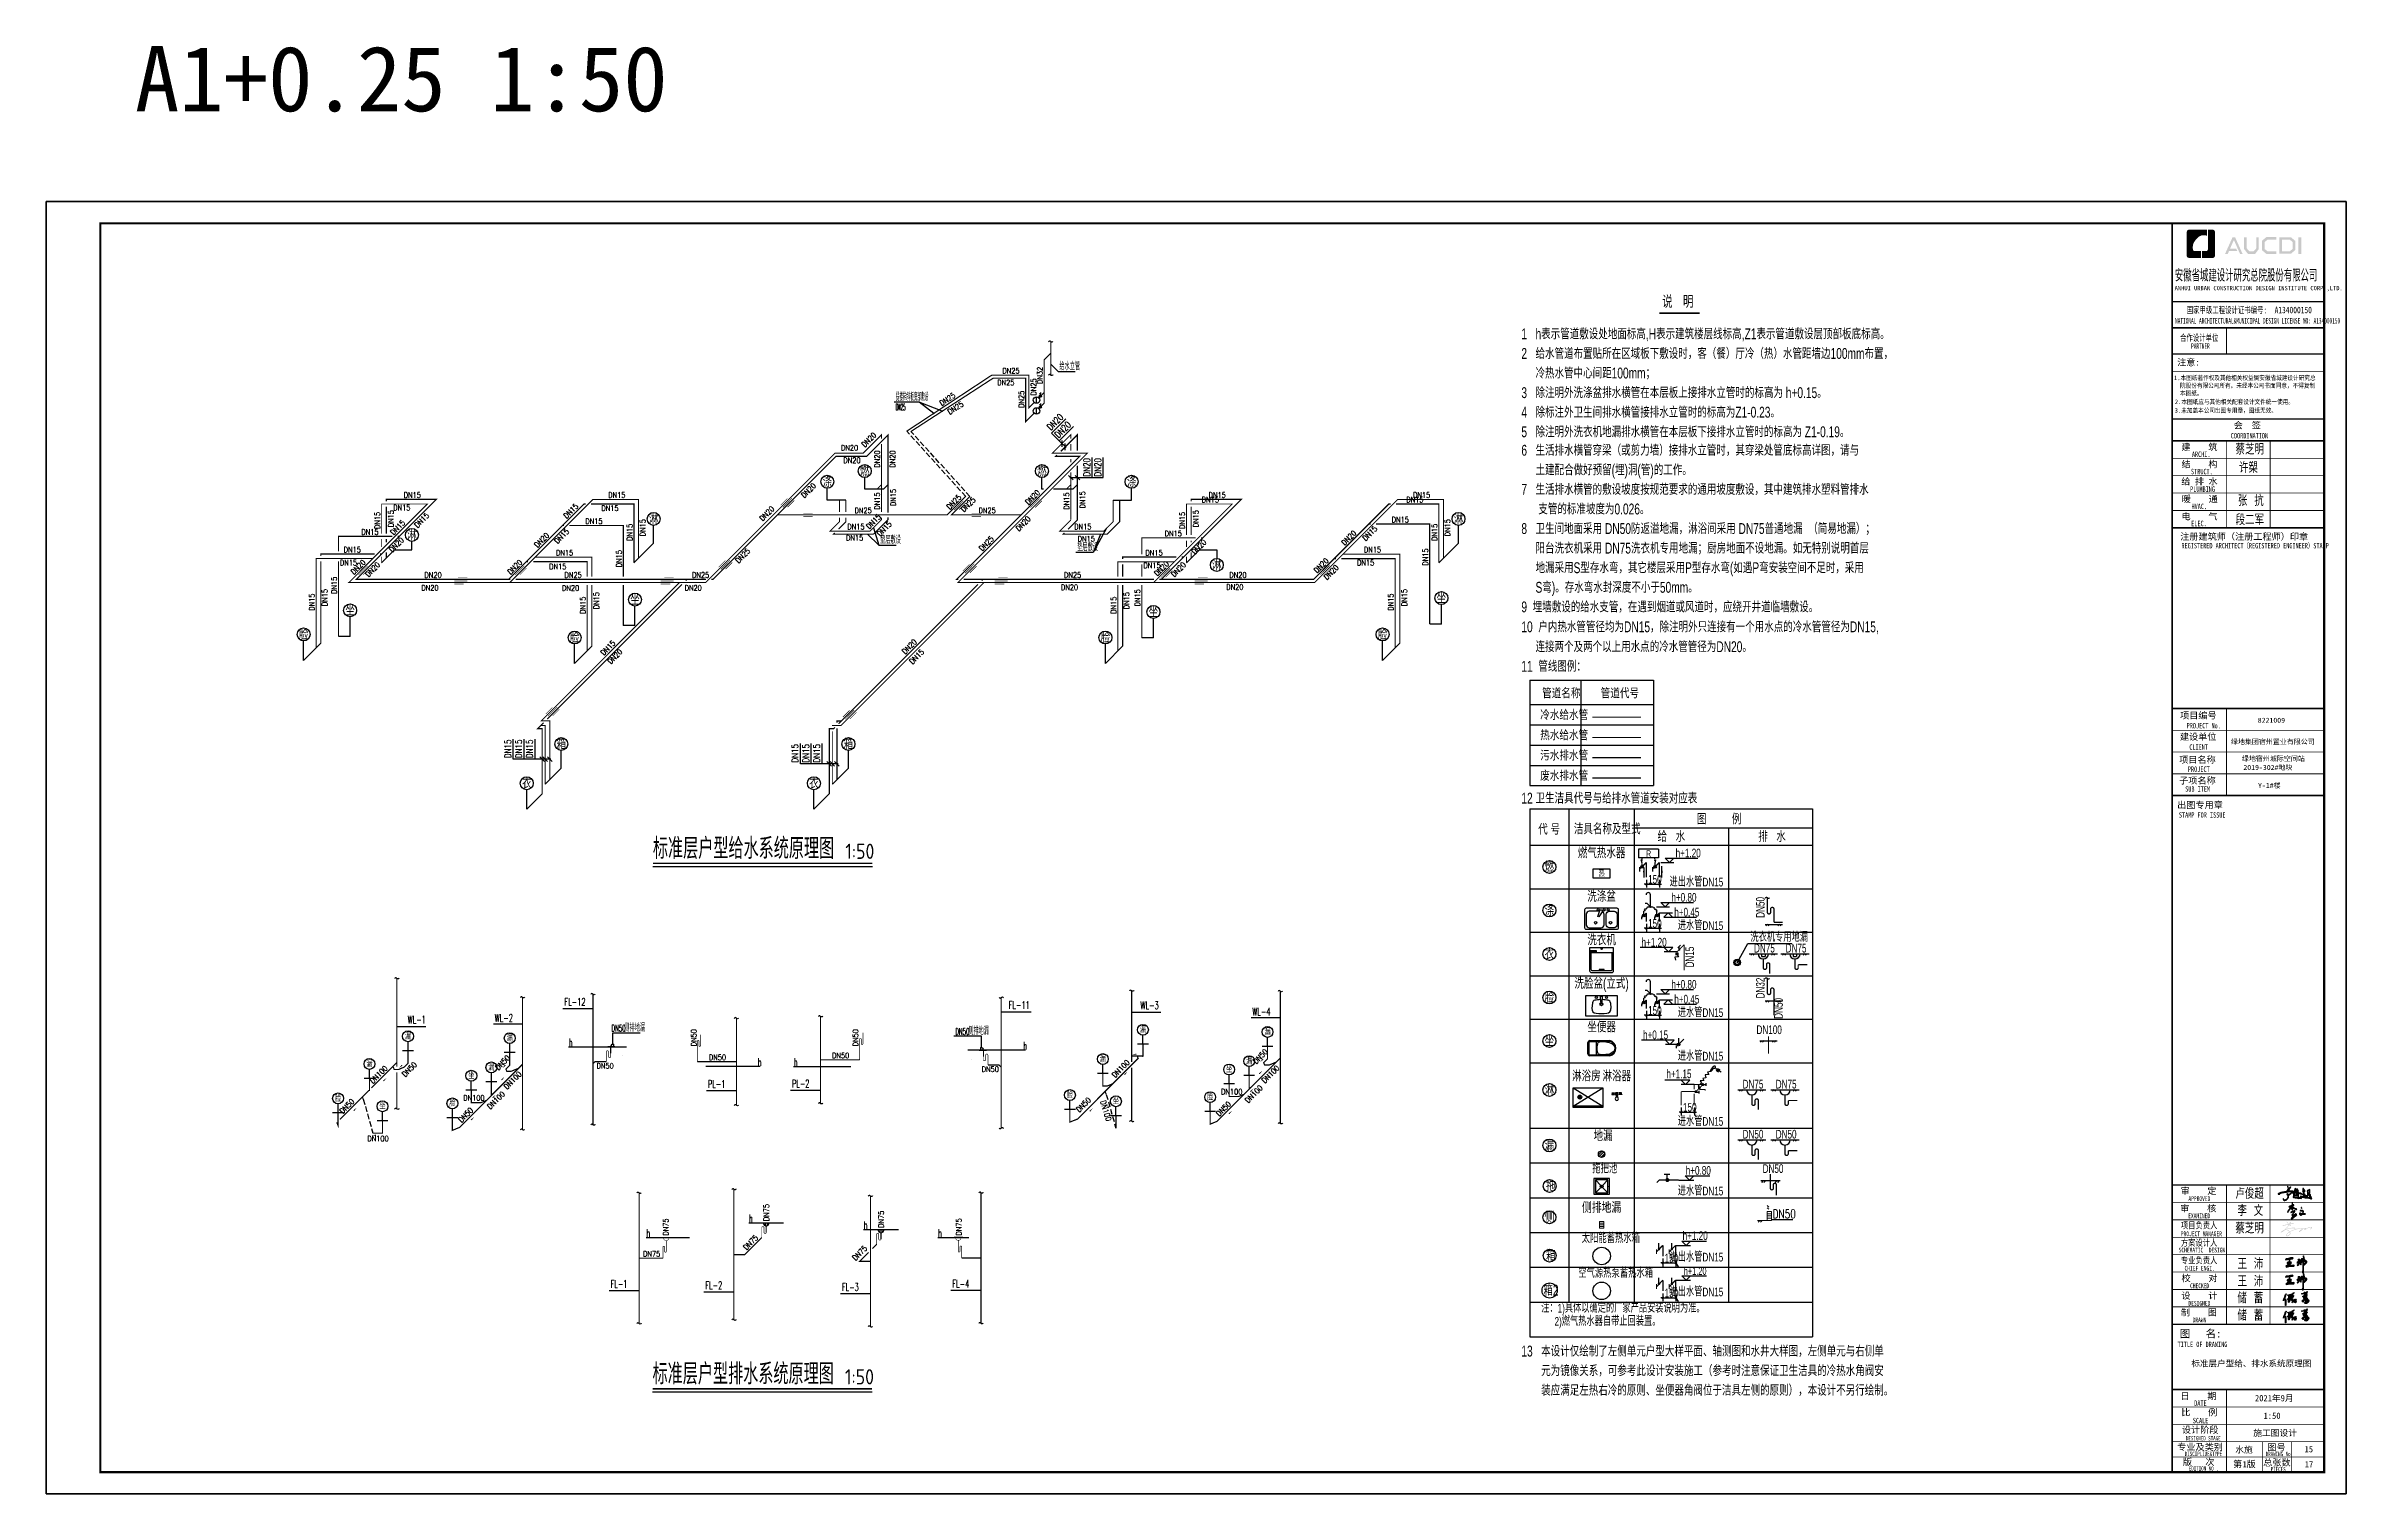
# Model space of a CAD drawing. Extents: x 27938 to 1507990, y 110129 to 923079.
# Drawn here: x 1189384 to 1242250, y 516555 to 549829 of the extents above; entities that cross this region are included whole.
import ezdxf
from ezdxf.enums import TextEntityAlignment as Align

# ---------------------------------------------------------------- set-up
doc = ezdxf.new("R2010")
doc.units = 0
doc.header["$LTSCALE"] = 1000
doc.header["$MEASUREMENT"] = 0
doc.linetypes.add('CONTINOUS', pattern=[0])
doc.linetypes.add('DASH', pattern=[0.35, 0.25, -0.1])
for name, color, linetype in [('----给排水', 4, 'Continuous'), ('DIM_SYMB', 3, 'Continuous'), ('DIM_不分区热给水', 3, 'Continuous'), ('DIM_不分区给水', 3, 'Continuous'), ('DIM_废水', 31, 'Continuous'), ('DIM_污水', 2, 'Continuous'), ('DIM_阳台', 3, 'Continuous'), ('EQUIP_地漏', 7, 'Continuous'), ('EQUIP_废水', 7, 'Continuous'), ('EQUIP_污水', 7, 'Continuous'), ('EQUIP_给水', 7, 'Continuous'), ('EQUIP_餐饮排水', 7, 'Continuous'), ('GSG', 7, 'CONTINOUS'), ('PIPE-不分区热给水', 5, 'RJ'), ('PIPE-不分区给水', 3, 'J'), ('PIPE-废水', 31, 'TG_F'), ('PIPE-污水', 2, 'W'), ('PIPE-热给水', 5, 'TG_RJ'), ('PIPE-给水', 3, 'J1'), ('PIPE-餐饮排水', 41, 'P'), ('S-公用说明', 7, 'Continuous'), ('S_GG公共标注', 7, 'Continuous'), ('TEXT_不分区热给水', 7, 'Continuous'), ('TEXT_不分区给水', 7, 'Continuous'), ('TEXT_废水', 7, 'Continuous'), ('TEXT_污水', 7, 'Continuous'), ('TEXT_给水', 7, 'Continuous'), ('TEXT_餐饮排水', 7, 'Continuous'), ('TWT_IDEN', 3, 'Continuous'), ('TWT_LEAD', 3, 'Continuous'), ('TWT_TITLE', 7, 'Continuous'), ('VALVE_不分区给水', 7, 'Continuous'), ('VALVE_给水', 7, 'Continuous'), ('WP_DIM', 4, 'Continuous'), ('图框', 140, 'Continuous'), ('图签文字', 147, 'Continuous'), ('电子签名-李文', 7, 'DASH'), ('签名-水', 7, 'Continuous')]:
    doc.layers.add(name, color=color, linetype=linetype)
for name, color, linetype, lineweight in [('S－GG公共标注', 7, 'Continuous', 25), ('可改文字', 6, 'Continuous', 18), ('图签', 147, 'Continuous', 18)]:
    doc.layers.add(name, color=color, linetype=linetype, lineweight=lineweight)
doc.layers.add('yichutu', color=7, linetype='Continuous', true_color=0xffffff, plot=False)
doc.styles.add('_TCH_DIM_T3', font='SIMPLEX.shx', dxfattribs={"width": 0.494118, "bigfont": 'GBCBIG.shx'})
doc.styles.add('_TCH_LABEL', font='simhei.ttf')
doc.styles.add('_TWT_PIPEDN', font='SIMPLEX', dxfattribs={"width": 0.8, "height": 3.5, "bigfont": 'HZTXT'})
doc.styles.add('_TWT_SERIAL', font='SIMPLEX', dxfattribs={"width": 0.8, "height": 3.5, "bigfont": 'HZTXT'})
doc.styles.add('DIM_FONT_T3', font='SIMPLEX', dxfattribs={"width": 0.705882, "bigfont": 'GBCBIG'})
doc.styles.add('HT', font='simhei.ttf')
doc.styles.add('HZ', font='txt', dxfattribs={"bigfont": 'hztxt'})
doc.styles.add('HZTXT', font='COMPLEX', dxfattribs={"width": 0.7, "bigfont": 'HZTXT'})
doc.styles.get("Standard").update_dxf_attribs({"font": 'gbenor.shx', "bigfont": 'gbcbig.shx'})
doc.styles.add('TG_LINETYPE', font='SIMPLEX', dxfattribs={"width": 0.8, "height": 3, "bigfont": 'HZTXT'})
doc.styles.add('中西文等高字体', font='HZTXT_E.shx', dxfattribs={"width": 0.7, "height": 4, "bigfont": 'hztxt.shx'})
doc.styles.add('宋体', font='', dxfattribs={"height": 50})
doc.styles.add('建筑图签-1', font='simhei.ttf', dxfattribs={"width": 0.7})
doc.styles.add('建筑图签-2', font='TXT.shx', dxfattribs={"width": 0.5, "bigfont": 'HZTXT.shx'})
doc.styles.get('宋体').set_extended_font_data('SimSun')
doc.linetypes.add('J', pattern='A,3,-0.2,["J",Standard,S=0.25,R=0,X=-0.1,Y=-0.115],-0.2', length=3.4)
doc.linetypes.add('J1', pattern='A,3,-0.2,["J1",Standard,S=0.25,R=0,X=-0.1,Y=-0.115],-0.35', length=3.55)
doc.linetypes.add('P', pattern='A,3,-0.2,["P",Standard,S=0.25,R=0,X=-0.1,Y=-0.115],-0.2', length=3.4)
doc.linetypes.add('RJ', pattern='A,3,-0.2,["RJ",Standard,S=0.25,R=0,X=-0.1,Y=-0.115],-0.35', length=3.55)
doc.linetypes.add('TG_F', pattern='A,2,-0.3,["F",TG_LINETYPE,S=0.1,R=0,X=-0.23,Y=-0.15],0', length=2.3)
doc.linetypes.add('TG_J', pattern='A,2,-0.3,["J",TG_LINETYPE,S=0.1,R=0,X=-0.23,Y=-0.15],0', length=2.3)
doc.linetypes.add('TG_RJ', pattern='A,2,-0.6,["RJ",TG_LINETYPE,S=0.1,R=0,X=-0.52,Y=-0.15],0', length=2.6)
doc.linetypes.add('TG_W', pattern='A,2,-0.3,["W",TG_LINETYPE,S=0.1,R=0,X=-0.23,Y=-0.15],0', length=2.3)
doc.linetypes.add('W', pattern='A,3,-0.2,["W",Standard,S=0.25,R=0,X=-0.1,Y=-0.115],-0.2', length=3.4)

msp = doc.modelspace()

# ---------------------------------------------------------------- texts
at = {"style": 'HZ', "text_generation_flag": 4, "width": 1, "flags": 1}
for tag, p, s in [('WHAT', (1202630.6, 526623.6), '雨水斗'), ('SPEC', (1202630.6, 526623.6), 'DN100'), ('UNIT', (1202630.6, 526623.6), '套'), ('WHAT', (1210666.5, 526548.1), '雨水斗'), ('SPEC', (1210666.5, 526548.1), 'DN100'), ('UNIT', (1210666.5, 526548.1), '套')]:
    msp.add_attdef(tag, p, s, height=0.0005, rotation=90, dxfattribs=at)
at = {"layer": 'DIM_SYMB', "color": 7}
for s, height, p in [('标准层户型给水系统原理图', 482.27, (1203334.6, 531148.7)), ('1:50', 350, (1207757, 531148.7)), ('标准层户型排水系统原理图', 482.27, (1203326.5, 519073.1)), ('1:50', 350, (1207748.8, 519073.1))]:
    msp.add_text(s, height=height, dxfattribs=at).set_placement(p)
at = {"layer": 'DIM_不分区热给水', "color": 7, "style": '_TWT_PIPEDN', "width": 0.8}
for p in [(1212480.6, 540985.5), (1212657.3, 540808.7)]:
    msp.add_text('DN20', height=150, rotation=45, dxfattribs=at).set_placement(p)
at = {"layer": 'DIM_不分区给水', "color": 7}
for s, height, style, width, p in [('给水立管', 168.79, 'DIM_FONT_T3', 0.705882, (1212676.5, 542380.9)), ('提楼梯斜板底部敷设', 168.79, '_TCH_DIM_T3', 0.494118, (1208915.3, 541676.2)), ('DN25', 148.75, '_TCH_DIM_T3', 0.348789, (1208915.3, 541457.4)), ('垫层敷设', 168.79, 'DIM_FONT_T3', 0.705882, (1208556.8, 538392.4)), ('垫层敷设', 168.79, 'DIM_FONT_T3', 0.705882, (1213088.2, 538223.6))]:
    msp.add_text(s, height=height, dxfattribs=dict(at, style=style, width=width)).set_placement(p)
at = {"layer": 'DIM_不分区给水', "color": 7, "style": '_TWT_PIPEDN', "width": 0.8}
for s, p in [('DN20', (1213384.4, 539934.8)), ('DN20', (1213634.4, 539934.8)), ('DN15', (1200074.4, 533463.7)), ('DN15', (1200324.4, 533463.7)), ('DN15', (1200574.4, 533463.7)), ('DN15', (1206674.6, 533360.7)), ('DN15', (1206924.6, 533360.7)), ('DN15', (1207174.6, 533360.7))]:
    msp.add_text(s, height=150, rotation=90, dxfattribs=at).set_placement(p)
at = {"layer": 'DIM_废水', "color": 7, "style": '_TWT_SERIAL', "width": 0.64}
for s, p in [('FL-12', (1201300.4, 527776.9)), ('FL-11', (1211511.4, 527701.5)), ('PL-1', (1204598.2, 525887)), ('PL-2', (1206529.6, 525899)), ('FL-1', (1202360.9, 521293.5)), ('FL-2', (1204538.9, 521263.6)), ('FL-3', (1207677.8, 521221)), ('FL-4', (1210217.9, 521297.5))]:
    msp.add_text(s, height=175, dxfattribs=at).set_placement(p)
at = {"layer": 'DIM_污水', "color": 7, "style": '_TWT_SERIAL', "width": 0.64}
for s, p in [('WL-3', (1214542.3, 527696.4)), ('WL-4', (1217111.6, 527551.2, -0.2)), ('WL-1', (1197697.2, 527370.2)), ('WL-2', (1199698.5, 527408.6))]:
    msp.add_text(s, height=175, dxfattribs=at).set_placement(p)
at = {"layer": 'DIM_阳台', "color": 7, "style": '_TWT_SERIAL', "width": 0.48}
for p in [(1201404.1, 526845.4), (1205746, 526392.4), (1206575.7, 526392.4), (1211849.1, 526770), (1205544.5, 522799.5), (1203187.9, 522461.7), (1208183.2, 522644, 0), (1209891, 522465.6)]:
    msp.add_text('h', height=175, dxfattribs=at).set_placement(p)
at = {"layer": 'S-公用说明', "width": 0.7}
for s, height, style, p in [('说  明', 250, 'HT', (1226534, 543838.8)), ('1   h表示管道敷设处地面标高,H表示建筑楼层线标高,Z1表示管道敷设层顶部板底标高。', 250, '中西文等高字体', (1223296.2, 543088.8)), ('2   给水管道布置贴所在区域板下敷设时，客（餐）厅冷（热）水管距墙边100mm布置，', 250, '中西文等高字体', (1223296.2, 542638.8)), ('     冷热水管中心间距100mm；', 250, '中西文等高字体', (1223296.2, 542188.8)), ('3   除注明外洗涤盆排水横管在本层板上接排水立管时的标高为 h+0.15。', 250, '中西文等高字体', (1223296.2, 541738.8)), ('4   除标注外卫生间排水横管接排水立管时的标高为Z1-0.23。', 250, '中西文等高字体', (1223296.2, 541288.8)), ('5   除注明外洗衣机地漏排水横管在本层板下接排水立管时的标高为 Z1-0.19。', 250, '中西文等高字体', (1223296.2, 540838.8)), ('6   生活排水横管穿梁（或剪力墙）接排水立管时，其穿梁处管底标高详图，请与', 250, '中西文等高字体', (1223296.2, 540415.1)), ('7   生活排水横管的敷设坡度按规范要求的通用坡度敷设，其中建筑排水塑料管排水', 250, '中西文等高字体', (1223296.2, 539515.1)), ('     土建配合做好预留(埋)洞(管)的工作。', 250, '中西文等高字体', (1223296.2, 539965.1)), ('      支管的标准坡度为0.026。', 250, '中西文等高字体', (1223296.2, 539065.1)), ('8   卫生间地面采用 DN50防返溢地漏，淋浴间采用 DN75普通地漏  （简易地漏）；', 250, '中西文等高字体', (1223296.2, 538615.1)), ('     阳台洗衣机采用 DN75洗衣机专用地漏；厨房地面不设地漏。如无特别说明首层', 250, '中西文等高字体', (1223296.2, 538165.1)), ('     地漏采用S型存水弯，其它楼层采用P型存水弯(如遇P弯安装空间不足时，采用', 250, '中西文等高字体', (1223296.2, 537715.1)), ('     S弯)。存水弯水封深度不小于50mm。', 250, '中西文等高字体', (1223296.2, 537265.1)), ('9  埋墙敷设的给水支管，在遇到烟道或风道时，应绕开井道临墙敷设。', 250, '中西文等高字体', (1223296.2, 536815.1)), ('10  户内热水管管径均为DN15，除注明外只连接有一个用水点的冷水管管径为DN15,', 250, '中西文等高字体', (1223296.2, 536357.6)), ('     连接两个及两个以上用水点的冷水管管径为DN20。', 250, '中西文等高字体', (1223296.2, 535900.2)), ('11  管线图例：', 250, '中西文等高字体', (1223296.2, 535450.2)), ('管道名称', 232.99, '中西文等高字体', (1223772.9, 534840.1)), ('管道代号', 232.99, '中西文等高字体', (1225120, 534840.1)), ('冷水给水管', 232.99, '中西文等高字体', (1223729.6, 534341.7)), ('热水给水管', 232.99, '中西文等高字体', (1223729.6, 533875.7)), ('污水排水管', 232.99, '中西文等高字体', (1223729.6, 533409.7)), ('废水排水管', 232.99, '中西文等高字体', (1223729.6, 532943.7)), ('12 卫生洁具代号与给排水管道安装对应表', 250, '中西文等高字体', (1223296.2, 532420.5)), ('代 号', 250, '中西文等高字体', (1223682.8, 531704.9)), ('洁具名称及型式', 250, '中西文等高字体', (1224504.1, 531714.7)), ('图         例', 250, '中西文等高字体', (1227331.3, 531940.4)), ('给   水', 250, '中西文等高字体', (1226427, 531539.9)), ('排   水', 250, '中西文等高字体', (1228740.4, 531539.9)), ('拖把池', 202.5, '中西文等高字体', (1224925, 523926.6)), ('拖', 250, '中西文等高字体', (1223863.3, 523513)), ('太阳能蓄热水箱', 202.5, '中西文等高字体', (1224682.9, 522326.6)), ('箱', 250, '中西文等高字体', (1223863.3, 521913)), ('箱2', 250, '中西文等高字体', (1223801.9, 521113)), ('空气源热泵蓄热水箱', 202.5, '中西文等高字体', (1224602.6, 521526.6)), ('13   本设计仅绘制了左侧单元户型大样平面、轴测图和水井大样图，左侧单元与右侧单', 250, '中西文等高字体', (1223296.2, 519713.7)), ('       元为镜像关系，可参考此设计安装施工（参考时注意保证卫生洁具的冷热水角阀安', 250, '中西文等高字体', (1223296.2, 519263.7)), ('       装应满足左热右冷的原则、坐便器角阀位于洁具左侧的原则），本设计不另行绘制。', 250, '中西文等高字体', (1223296.2, 518813.7))]:
    msp.add_text(s, height=height, dxfattribs=dict(at, style=style)).set_placement(p)
at = {"layer": 'S-公用说明'}
for s, style, width, p in [('涤', '中西文等高字体', 0.7, (1207343.2, 539815.1)), ('燃', '中西文等高字体', 0.7, (1208203.7, 540061.5)), ('燃', '中西文等高字体', 0.7, (1212276.6, 540061.5)), ('涤', '中西文等高字体', 0.7, (1214337.6, 539815.1)), ('淋', '中西文等高字体', 0.7, (1197795.5, 538594.1)), ('淋', '中西文等高字体', 0.7, (1203351.3, 538961.3)), ('淋', '中西文等高字体', 0.7, (1221851.3, 538961.3)), ('淋', '中西文等高字体', 0.7, (1216295.5, 537902.3)), ('坐', '中西文等高字体', 0.7, (1202922.3, 537107.7)), ('坐', '中西文等高字体', 0.7, (1221457.7, 537143.2)), ('坐', '中西文等高字体', 0.7, (1196374.9, 536860.4)), ('坐', '中西文等高字体', 0.7, (1214839.4, 536824.9)), ('脸', '中西文等高字体', 0.7, (1195306.4, 536306.7)), ('脸', '中西文等高字体', 0.7, (1201535.5, 536236)), ('脸', '中西文等高字体', 0.7, (1213735.6, 536236)), ('脸', '中西文等高字体', 0.7, (1220106.2, 536306.7)), ('箱', '中西文等高字体', 0.7, (1201229, 533789)), ('箱', '中西文等高字体', 0.7, (1207829.2, 533789)), ('衣', '中西文等高字体', 0.7, (1200434.5, 532888)), ('衣', '中西文等高字体', 0.7, (1207034.7, 532888)), ('燃', '中西文等高字体', 0.7, (1223940.4, 530963.7)), ('涤', '中西文等高字体', 0.7, (1223940.4, 529963.7)), ('衣', '中西文等高字体', 0.7, (1223940.4, 528963.7)), ('脸', '中西文等高字体', 0.7, (1223940.4, 527963.7)), ('坐', '中西文等高字体', 0.7, (1223940.4, 526963.7)), ('淋', '中西文等高字体', 0.7, (1223940.4, 525838.7)), ('漏', '中西文等高字体', 0.7, (1223940.4, 524563.7)), ('侧', 'HZTXT', 0.75, (1223940.4, 522913.7))]:
    msp.add_text(s, height=250, dxfattribs=dict(at, style=style, width=width)).set_placement(p, align=Align.MIDDLE_CENTER)
for s, style, width, p in [('燃气热水器', '中西文等高字体', 0.7, (1225140.5, 531163.7)), ('洗涤盆', '中西文等高字体', 0.7, (1225140.5, 530163.7)), ('洗衣机', '中西文等高字体', 0.7, (1225140.5, 529163.7)), ('洗脸盆(立式)', '中西文等高字体', 0.7, (1225140.5, 528163.7)), ('坐便器', '中西文等高字体', 0.7, (1225140.5, 527163.7)), ('淋浴房', '中西文等高字体', 0.7, (1224790.5, 526038.7)), ('淋浴器', '中西文等高字体', 0.7, (1225490.5, 526038.7)), (' 地漏', '中西文等高字体', 0.7, (1225140.5, 524663.7)), ('侧排地漏', 'HZTXT', 0.75, (1225140.5, 523013.7))]:
    msp.add_text(s, height=250, dxfattribs=dict(at, style=style, width=width)).set_placement(p, align=Align.CENTER)
at = {"layer": 'S-公用说明', "style": '中西文等高字体', "width": 0.7}
for s, p in [('注：1)具体以确定的厂家产品安装说明为准。', (1223751.1, 520823.6)), ('2)燃气热水器自带止回装置。', (1224058.6, 520521.3))]:
    msp.add_text(s, height=200, dxfattribs=at).set_placement(p, align=Align.MIDDLE_LEFT)
at = {"layer": 'S_GG公共标注', "color": 150, "style": '中西文等高字体', "width": 0.7}
for s, p in [('R', (1226219.4, 531269.8)), ('热', (1225140.5, 530813.7))]:
    msp.add_text(s, height=150, dxfattribs=at).set_placement(p, align=Align.MIDDLE_CENTER)
for s, p in [(' h+1.20', (1226789.2, 531184.3)), ('150', (1226208.4, 530580.8)), (' h+0.80', (1226692, 530165.7)), ('150', (1226208.4, 529566.6)), (' h+0.45', (1226758.1, 529825.2)), (' h+1.20', (1226006, 529134.5)), ('洗衣机专用地漏', (1228561.2, 529247.2)), ('DN75', (1228643.7, 528997.9)), ('DN75', (1229370.6, 528997.9)), (' h+0.80', (1226692, 528165.7)), ('150', (1226208.4, 527566.6)), (' h+0.45', (1226758.1, 527825.2)), (' h+0.15', (1226039.3, 527006.1)), ('DN100', (1228700.3, 527123.8)), (' h+1.15', (1226577.1, 526109.8)), ('DN75', (1228380.9, 525872.9)), ('DN75', (1229142.6, 525872.9)), ('150', (1227011.5, 525342.9)), ('DN50', (1228380.9, 524722.9)), ('DN50', (1229142.6, 524722.9)), ('DN50', (1228841.2, 523932.5)), ('150', (1226587.5, 521873.8, 0)), ('150', (1226587.5, 521073.8, 0))]:
    msp.add_text(s, height=200, dxfattribs=at).set_placement(p)
for s, p in [('进出水管DN15', (1227936.4, 530516.2)), ('进水管DN15', (1227936.4, 529516.2)), ('进水管DN15', (1227936.4, 527516.2)), ('进水管DN15', (1227936.4, 526516.2)), ('进水管DN15', (1227936.4, 525016.2)), ('进水管DN15', (1227936.4, 523416.2)), ('进出水管DN15', (1227936.4, 521898.1)), ('进出水管DN15', (1227936.4, 521098.1))]:
    msp.add_text(s, height=200, dxfattribs=at).set_placement(p, align=Align.RIGHT)
for s, p in [('DN50', (1228888.8, 529794.6)), ('DN15', (1227265.8, 528653.8)), ('DN32', (1228888.8, 527942.2)), ('DN50', (1229305.5, 527473.8))]:
    msp.add_text(s, height=200, rotation=90, dxfattribs=at).set_placement(p)
for s, height, p in [('h+0.80', 200, (1227363, 523890.9)), ('h+1.20', 200, (1227290.8, 522390.3, 0)), ('h+1.20', 175, (1227290.8, 521590.3, 0))]:
    msp.add_text(s, height=height, dxfattribs=at).set_placement(p, align=Align.CENTER)
at = {"layer": 'S－GG公共标注', "color": 150, "lineweight": 20, "style": 'HZTXT', "width": 0.75}
msp.add_text('DN50', height=200, dxfattribs=at).set_placement((1229071, 522890.6))
at = {"layer": 'TEXT_不分区热给水', "style": '_TWT_PIPEDN', "width": 0.8}
for s, rotation, p in [('DN20', 45, (1208203.8, 540597.6)), ('DN20', 90, (1208552.4, 540139.9)), ('DN15', 90, (1208552.4, 539173.9)), ('DN15', 90, (1212903.4, 539173.9)), ('DN15', 90, (1197062.2, 538728.8)), ('DN15', 45, (1197372.5, 538580.5)), ('DN15', 45, (1201143.2, 538380.3)), ('DN15', 90, (1203161.6, 538561.7)), ('DN20', 45, (1205857.2, 538900.6)), ('DN15', 45, (1208310, 538717.3)), ('DN20', 45, (1211748, 538670.4)), ('DN15', 90, (1215562.2, 538728.8)), ('DN15', 45, (1219717.3, 538445.1)), ('DN15', 90, (1221661.6, 538561.7)), ('DN20', 45, (1196464.1, 537672.1)), ('DN20', 45, (1214928.8, 537636.7)), ('DN20', 45, (1218828.8, 537552.1)), ('DN15', 90, (1195556.9, 536850.4)), ('DN15', 90, (1202097.3, 536885.8)), ('DN15', 90, (1213986.2, 536779.7)), ('DN15', 90, (1220668, 536956.5)), ('DN15', 45, (1202206.1, 535814)), ('DN15', 45, (1209301.5, 535612.4))]:
    msp.add_text(s, height=125, rotation=rotation, dxfattribs=at).set_placement(p)
for s, p in [('DN20', (1207657.3, 540533.3)), ('DN15', (1197366, 539158.7)), ('DN15', (1202306.8, 539448)), ('DN15', (1215950.8, 539342)), ('DN15', (1220806.8, 539448)), ('DN15', (1207803.4, 538720.7)), ('DN15', (1213018.1, 538720.7)), ('DN15', (1201105.8, 538122.1)), ('DN15', (1219676.5, 538192.8)), ('DN15', (1196139.6, 537894.5)), ('DN15', (1214609.8, 537830.3)), ('DN20', (1198013, 537315.2)), ('DN20', (1201244.8, 537310.6)), ('DN20', (1204063, 537313.7)), ('DN20', (1212713, 537326.8)), ('DN20', (1216513, 537333.8))]:
    msp.add_text(s, height=125, dxfattribs=at).set_placement(p)
at = {"layer": 'TEXT_不分区给水', "style": '_TWT_PIPEDN', "width": 0.8}
for s, p in [('DN25', (1211366.8, 542304)), ('DN25', (1211248, 542033.3)), ('DN20', (1207711.6, 540245.3)), ('DN15', (1197606.9, 539448)), ('DN15', (1202150.7, 539145.7)), ('DN15', (1216106.9, 539448)), ('DN15', (1220650.7, 539342)), ('DN15', (1196633.1, 538599.4)), ('DN15', (1201780.5, 538846.7)), ('DN25', (1207968.8, 539094.5)), ('DN25', (1210818.8, 539094.5)), ('DN15', (1220316, 538882.2)), ('DN15', (1196226.6, 538192.8)), ('DN15', (1207773.9, 538464.7)), ('DN15', (1213097.4, 538444.1)), ('DN15', (1214655.9, 538122.1)), ('DN15', (1215097.7, 538563.9)), ('DN20', (1198083.7, 537609.4)), ('DN15', (1200949.7, 537804)), ('DN25', (1201302.1, 537609.4)), ('DN25', (1204233.7, 537609.4)), ('DN25', (1212783.7, 537609.4)), ('DN20', (1216583.7, 537609.4)), ('DN15', (1219520.4, 537894.4))]:
    msp.add_text(s, height=125, dxfattribs=at).set_placement(p)
for s, rotation, p in [('DN25', 90, (1212146.7, 541794.7)), ('DN25', 33.37709, (1209973.2, 541552.5)), ('DN25', 32.95225, (1210157.5, 541354.8)), ('DN25', 90, (1211866.9, 541512.4)), ('DN20', 90, (1208906.5, 540139.9)), ('DN15', 45, (1201352.5, 538960.5)), ('DN20', 45, (1206814.8, 539432.8)), ('DN15', 90, (1208919.5, 539255.3)), ('DN25', 45, (1210157.4, 539165.3)), ('DN25', 45, (1210484.4, 539108.2)), ('DN20', 45, (1211966.4, 539274.4)), ('DN15', 90, (1213270.4, 539202.1)), ('DN15', 90, (1197375.5, 538769)), ('DN15', 45, (1197925.5, 538746.2)), ('DN15', 90, (1202862, 538455.7)), ('DN15', 45, (1208557.6, 538549)), ('DN15', 90, (1215875.5, 538769)), ('DN15', 90, (1221361.9, 538455.7)), ('DN20', 45, (1197343.3, 538184.3)), ('DN20', 45, (1200682.8, 538290.8)), ('DN15', 90, (1202616.8, 537851.5)), ('DN25', 45, (1205303.4, 537932)), ('DN25', 45, (1210903.4, 538211.4)), ('DN20', 45, (1215790.2, 538135.3)), ('DN20', 45, (1219235.9, 538343.8)), ('DN15', 90, (1221152.3, 537886.9)), ('DN20', 45, (1196796.8, 537616.2)), ('DN20', 45, (1200064.2, 537672.1)), ('DN20', 45, (1215318.6, 537614.5)), ('DN20', 45, (1218599.5, 537707.4)), ('DN15', 90, (1195852.6, 536956.5)), ('DN15', 90, (1196069.5, 537238.1)), ('DN15', 90, (1201786, 536779.7)), ('DN15', 90, (1214281.9, 536885.8)), ('DN15', 90, (1214534, 536950.4)), ('DN15', 90, (1220356.7, 536850.4)), ('DN20', 45, (1209134.7, 535842.6)), ('DN20', 45, (1202366.4, 535615.6))]:
    msp.add_text(s, height=125, rotation=rotation, dxfattribs=at).set_placement(p)
at = {"layer": 'TEXT_废水', "style": '_TWT_PIPEDN', "width": 0.8}
for rotation, p in [(90, (1206002.9, 522823.8)), (90, (1208641.6, 522668.3, 0)), (90, (1203692.3, 522490)), (45, (1205485.8, 522149.6)), (90, (1210428, 522494)), (360, (1203108.3, 522011)), (45, (1207991.8, 521907.1))]:
    msp.add_text('DN75', height=125, rotation=rotation, dxfattribs=at).set_placement(p)
at = {"layer": 'TEXT_污水', "style": '_TWT_PIPEDN', "width": 0.8}
for s, rotation, p in [('DN50', 45.00318, (1199783.6, 526284.2)), ('DN50', 45.00318, (1217202, 526426.9, -0.2)), ('DN100', 45, (1196902.4, 525977.3)), ('DN50', 45, (1197641.9, 526128.7)), ('DN100', 45, (1199982, 525842.2)), ('DN50', 0.00318, (1202038.9, 526330.7)), ('DN50', 359.99682, (1210891.6, 526255.2)), ('DN100', 45, (1213958.5, 526110.1)), ('DN100', 45, (1217400.3, 525984.9)), ('DN50', 45, (1196206.3, 525281.2)), ('DN100', 45, (1199598.4, 525385.5)), ('DN50', 45, (1213135.1, 525316.3)), ('DN100', 286.70957, (1213616.2, 525579)), ('DN50', 45.00318, (1216354.5, 525222.9)), ('DN100', 45, (1217016.8, 525528.1, -0.2)), ('DN50', 45.00318, (1198936.1, 525080.3))]:
    msp.add_text(s, height=125, rotation=rotation, dxfattribs=at).set_placement(p)
for p in [(1198974.8, 525594.4), (1216393.2, 525737.1, -0.2), (1196770, 524659.2)]:
    msp.add_text('DN100', height=125, dxfattribs=at).set_placement(p)
at = {"layer": 'TEXT_给水', "style": '_TWT_PIPEDN', "width": 0.8}
msp.add_text('DN32', height=125, rotation=90, dxfattribs=at).set_placement((1212291.2, 542061.7))
at = {"layer": 'TEXT_餐饮排水', "style": '_TWT_PIPEDN', "width": 0.8}
for p in [(1204336.6, 526841.3), (1208053.3, 526841.3)]:
    msp.add_text('DN50', height=125, rotation=90, dxfattribs=at).set_placement(p)
for p in [(1204621.6, 526525.9), (1207452.9, 526568.6)]:
    msp.add_text('DN50', height=125, dxfattribs=at).set_placement(p)
at = {"layer": 'TWT_IDEN', "color": 7, "style": '_TWT_SERIAL'}
for s, width, p, p2 in [('漏', 1.114035, (1197634.5, 527002.3), (1197775.9, 527002.3)), ('漏', 1.114035, (1199972.8, 526960), (1200114.2, 526960)), ('漏', 1.114035, (1214527.5, 527151.3), (1214668.9, 527151.3)), ('漏', 1.114035, (1217391.2, 527102.6, -0.2), (1217532.6, 527102.6, -0.2)), ('漏', 1.114035, (1213605.7, 526479.5), (1213747.1, 526479.5)), ('漏', 1.114035, (1216969.4, 526430.9, -0.2), (1217110.9, 526430.9, -0.2)), ('漏', 1.114035, (1196748.1, 526365.9), (1196889.5, 526365.9)), ('坐', 1.154545, (1199090.1, 526096.1), (1199231.5, 526096.1)), ('漏', 1.114035, (1199551.1, 526288.2), (1199692.5, 526288.2)), ('坐', 1.154545, (1216508.5, 526238.8, -0.2), (1216649.9, 526238.8, -0.2)), ('脸', 1.040984, (1196026.1, 525574), (1196167.5, 525574)), ('坐', 1.154545, (1197048.3, 525394.3), (1197189.7, 525394.3)), ('脸', 1.040984, (1198653.8, 525460.9), (1198795.2, 525460.9)), ('脸', 1.040984, (1212848.3, 525652.2), (1212989.8, 525652.2)), ('坐', 1.154545, (1213905.8, 525507.7), (1214047.3, 525507.7)), ('脸', 1.040984, (1216072.2, 525603.5, -0.2), (1216213.6, 525603.5, -0.2))]:
    msp.add_text(s, height=141.4, dxfattribs=dict(at, width=width)).set_placement(p, p2, align=Align.FIT)
at = {"layer": 'TWT_LEAD', "color": 7, "style": 'DIM_FONT_T3'}
for s, height, width, p in [('DN50', 148.75, 0.49827, (1202384.7, 527183.8)), ('侧排地漏', 168.79, 0.705882, (1202677.6, 527183.8)), ('DN50', 148.75, 0.49827, (1210287, 527108.3)), ('侧排地漏', 168.79, 0.705882, (1210580, 527108.3))]:
    msp.add_text(s, height=height, dxfattribs=dict(at, width=width)).set_placement(p)
at = {"layer": 'yichutu', "color": 7, "true_color": 0xffffff, "style": '_TCH_LABEL'}
msp.add_text('A1+0.25 1:50', height=1500, dxfattribs=at).set_placement((1191428.8, 548329.2))
at = {"layer": '可改文字', "color": 3, "style": '宋体'}
msp.add_text('标准层户型给、排水系统原理图', height=140.641, dxfattribs=at).set_placement((1240075.1, 519558.9), align=Align.MIDDLE)
at = {"layer": '图框'}
for s, height, style, width, p in [('ANHUI URBAN CONSTRUCTION DESIGN INSTITUTE CORP.,LTD.', 100, '建筑图签-1', 0.91, (1238312.2, 544216)), ('NATIONAL ARCHITECTURAL&MUNICIPAL DESIGN LICENSE NO: A134000150', 125, '建筑图签-1', 0.6, (1238321.4, 543452.2)), ('PARTNER', 125, '建筑图签-1', 0.6, (1238690.4, 542871.7)), ('1.本图纸著作权及其他相关权益属安徽省城建设计研究总', 105, 'HT', 0.88, (1238295.8, 542151.6)), ('本图纸。', 105, 'HT', 0.88, (1238435.5, 541799.3)), ('院股份有限公司所有。未经本公司书面同意，不得复制', 105, 'HT', 0.88, (1238435.5, 541974.4)), (' 2.本图纸应与其他相关配套设计文件统一使用。 ', 105, 'HT', 0.88, (1238240.4, 541601)), ('3.未加盖本公司出图专用章，图纸无效。', 105, 'HT', 0.88, (1238311.9, 541403.7)), ('COORDINATION', 125, '建筑图签-1', 0.7, (1239602.8, 540811.4)), ('ARCHI.', 125, '建筑图签-1', 0.7, (1238707.7, 540385.8)), ('STRUCT.', 125, '建筑图签-1', 0.7, (1238687.9, 539987.3)), ('PLUMBING', 125, '建筑图签-1', 0.7, (1238667.5, 539584.1)), ('HVAC.', 125, '建筑图签-1', 0.7, (1238699.9, 539187.5)), ('ELEC.', 125, '建筑图签-1', 0.7, (1238692.2, 538795.1)), ('REGISTERED ARCHITECT（REGISTERED ENGINEER）STAMP', 125, '建筑图签-1', 0.7, (1238467.4, 538284.2)), ('PROJECT No.', 125, '建筑图签-1', 0.7, (1238587.8, 534147.4, -899.5)), ('CLIENT', 125, '建筑图签-1', 0.7, (1238649.8, 533657.8)), ('PROJECT', 125, '建筑图签-1', 0.7, (1238617.4, 533148.2)), ('SUB ITEM', 125, '建筑图签-1', 0.7, (1238554.1, 532692.7)), ('STAMP FOR ISSUE', 125, '建筑图签-1', 0.7, (1238409.3, 532095.5)), ('APPROVED ', 110, '建筑图签-1', 0.7, (1238628.3, 523287.2)), ('EXAMINED  ', 110, '建筑图签-1', 0.7, (1238624, 522891.9, -899.5)), ('PROJECT MANAGER', 110, '建筑图签-1', 0.7, (1238454.9, 522478.8, -899.5)), ('SCHEMATIC  DESIGN', 110, '建筑图签-1', 0.7, (1238404.3, 522105.5, -899.5)), ('TITLE OF DRAWING', 125, '建筑图签-1', 0.7, (1238380, 519931.1)), ('DATE', 125, '建筑图签-1', 0.7, (1238761.2, 518579.4)), ('SCALE', 125, '建筑图签-1', 0.7, (1238730.6, 518179.8)), ('DESIGNED STAGE', 100, '建筑图签-1', 0.7, (1238569.3, 517784.8)), ('DISCIPLIUE&TYPE', 100, '建筑图签-1', 0.7, (1238544.4, 517428.4)), ('EDITION NO .', 100, '建筑图签-1', 0.7, (1238636.2, 517091.9)), ('DRAWING No.', 100, '建筑图签-1', 0.7, (1240405.5, 517424.8)), ('PIECES', 100, '建筑图签-1', 0.7, (1240519.8, 517074.8))]:
    msp.add_text(s, height=height, dxfattribs=dict(at, style=style, width=width)).set_placement(p)
at = {"layer": '图框', "style": '建筑图签-1', "width": 0.7}
for s, p in [('CHIEF ENGI.', (1238885.2, 521742.3)), ('CHECKED  ', (1238949.5, 521339.2)), ('DESIGNED ', (1238912.7, 520937.6)), (' DRAWN   ', (1238945.3, 520555.1))]:
    msp.add_text(s, height=110, dxfattribs=at).set_placement(p, align=Align.MIDDLE)
at = {"layer": '图签', "color": 2, "style": '宋体'}
for s, height, p in [('绿地集团宿州置业有限公司', 114.672, (1239605.5, 533785.9)), ('绿地宿州城际空间站', 114.67, (1239857.9, 533398.7)), ('2019-302#地块', 114.672, (1239891.5, 533194.2)), ('Y-1#楼', 114.67, (1240227.6, 532778.8)), ('2021年9月', 143.34, (1240157.9, 518685.7)), ('1:50', 143.34, (1240356.2, 518281.9)), ('水施', 143.34, (1239705.1, 517501.3)), ('施工图设计', 143.34, (1240119.1, 517885.7)), ('1', 143.3, (1239874.6, 517167.4)), ('17', 143.34, (1241301.2, 517164.4))]:
    msp.add_text(s, height=height, dxfattribs=at).set_placement(p)
at = {"layer": '图签', "color": 3, "style": '宋体'}
msp.add_text('15', height=143.34, dxfattribs=at).set_placement((1241298.8, 517514.4))
at = {"layer": '图签文字', "color": 7, "style": '建筑图签-1'}
for s, height, width, p in [('安徽省城建设计研究总院股份有限公司', 250, 0.55, (1238317, 544443.4)), ('国家甲级工程设计证书编号:  A134000150', 150, 0.7, (1238589, 543688.5)), ('合作设计单位', 150, 0.7, (1238435.4, 543050)), ('项目负责人', 150, 0.8, (1238454.2, 522655.2)), ('方案设计人', 150, 0.8, (1238454.2, 522253.9)), ('专业负责人', 150, 0.8, (1238453.6, 521850.7))]:
    msp.add_text(s, height=height, dxfattribs=dict(at, width=width)).set_placement(p)
for s, height, p in [('注意:', 150, (1238368.7, 542486.5)), ('会  签', 150, (1239670.3, 541038.6)), ('建    筑', 150, (1238467.8, 540538.3)), ('结    构', 150, (1238470.1, 540144.5)), ('给 排 水', 150, (1238465.5, 539747.6)), ('暖    通', 150, (1238474.6, 539346)), ('电    气', 150, (1238469.7, 538945.9)), ('注册建筑师（注册工程师）印章', 150, (1238440.7, 538481.7)), ('项目编号', 150, (1238436.9, 534371.1)), ('建设单位', 150, (1238433, 533882.4)), ('项目名称', 150, (1238416.3, 533353.4)), ('子项名称', 150, (1238416.3, 532875.1)), ('出图专用章', 150, (1238370.9, 532313.9)), ('审    定', 150, (1238446.8, 523444.5)), ('审    核', 150, (1238440.2, 523043.3)), ('校    对', 150, (1238469.6, 521438.9)), ('制    图', 150, (1238455.4, 520650.7)), ('设    计', 150, (1238466.9, 521038.1)), ('图   名:', 175, (1238430.6, 520152.4)), ('日    期', 150, (1238444.9, 518729.3)), ('比    例', 150, (1238464.1, 518355.7)), ('设计阶段', 150, (1238478.9, 517954.7)), ('专业及类别', 150, (1238372, 517561.4)), ('图号', 150, (1240443.4, 517552)), ('版   次 ', 150, (1238501, 517216.3)), ('第 版', 150, (1239653.4, 517166.5)), ('总张数', 150, (1240346.9, 517202))]:
    msp.add_text(s, height=height, dxfattribs=at).set_placement(p)

# ---------------------------------------------------------------- blocks, each defined once
blk = doc.blocks.new('$TwtSys$00000327')
for p, q in [((-94, -9, 0), (9, 94, 0)), ((-9, -94, 0), (94, 9, 0)), ((12, 55, 0), (42, 84, 0)), ((40, 40, 0), (66, 66, 0)), ((55, 12, 0), (84, 42, 0)), ((-84, -42, 0), (-55, -12, 0)), ((-66, -66, 0), (-40, -40, 0)), ((-42, -84, 0), (-12, -55, 0))]:
    blk.add_line(p, q)
for radius in [94, 56.4]:
    blk.add_circle((0, 0, 0), radius)
blk = doc.blocks.new('_ArchTick')
at = {"color": 0, "linetype": 'ByBlock', "const_width": 0.4}
blk.add_lwpolyline([(-0.5, -0.5), (0.5, 0.5)], dxfattribs=at)
blk = doc.blocks.new('A$C4167170E')
blk.add_line((67, 61), (67, 0))
blk.add_lwpolyline([(67, 62, 0.433509), (0, 0, 0.433509)], format="xyb")
blk.add_lwpolyline([(99, 0), (-66, 0)])
at = {"style": 'HZ', "text_generation_flag": 4, "width": 1, "flags": 1}
for tag in ['UNIT', 'SPEC', 'WHAT']:
    blk.add_attdef(tag, (0, 62), '', height=0.0005, rotation=90, dxfattribs=at)
blk = doc.blocks.new('院标1')
h = blk.add_hatch(color=150)
h.dxf.hatch_style = 1
h.set_gradient(color1=(33, 113, 253), color2=(33, 113, 253), tint=1, name='INVCURVED')
edge = h.paths.add_edge_path()
edge.add_spline(control_points=[(116373, 648379), (116379, 648379), (116382, 648379), (116391, 648379), (116391, 648379), (116391, 648379), (116616, 648379), (116616, 648379), (116616, 648379), (116616, 648379), (116616, 648054), (116616, 648054), (116616, 648054), (116616, 648054), (116108, 648054), (116108, 648054), (116108, 648054), (116028, 648054), (115963, 648111), (115963, 648199), (115963, 648199), (115963, 648199), (115963, 649215), (115963, 649215), (115963, 649215), (115963, 649295), (116018, 649360), (116108, 649360), (116108, 649360), (116108, 649360), (116897, 649360), (116897, 649360), (116897, 649360), (116897, 649360), (116897, 649080), (116897, 649080), (116897, 649080), (116897, 649080), (116566, 649140), (116356, 648859), (116356, 648859), (116245, 648719), (116240, 648545), (116247, 648466), (116247, 648466), (116254, 648386), (116247, 648466), (116247, 648466), (116247, 648466), (116247, 648466), (116258, 648374), (116373, 648379)], knot_values=[0, 0, 0, 0, 0.0714286, 0.0714286, 0.0714286, 0.1071429, 0.1428571, 0.1428571, 0.1428571, 0.1785714, 0.2142857, 0.2142857, 0.2142857, 0.25, 0.2857143, 0.2857143, 0.2857143, 0.3214286, 0.3571429, 0.3571429, 0.3571429, 0.3928571, 0.4285714, 0.4285714, 0.4285714, 0.4642857, 0.5, 0.5, 0.5, 0.5357143, 0.5714286, 0.5714286, 0.5714286, 0.6071429, 0.6428571, 0.6428571, 0.6428571, 0.6785714, 0.7142857, 0.7142857, 0.7142857, 0.75, 0.7857143, 0.7857143, 0.7857143, 0.8214286, 0.8571429, 0.8571429, 0.8571429, 0.9285714, 1, 1, 1, 1], degree=3, periodic=0)
h = blk.add_hatch(color=150)
h.dxf.hatch_style = 1
h.set_gradient(color1=(33, 113, 253), color2=(33, 113, 253), tint=1, name='INVCURVED')
edge = h.paths.add_edge_path()
edge.add_spline(control_points=[(117268, 649215), (117268, 649215), (117268, 648199), (117268, 648199), (117268, 648199), (117268, 648114), (117212, 648054), (117123, 648054), (117123, 648054), (117123, 648054), (116663, 648054), (116663, 648054), (116663, 648054), (116663, 648054), (116663, 648379), (116663, 648379), (116663, 648379), (116663, 648379), (116865, 648379), (116865, 648379), (116865, 648379), (116907, 648379), (116941, 648413), (116941, 648455), (116941, 648455), (116941, 648455), (116941, 649360), (116941, 649360), (116941, 649360), (116941, 649360), (117123, 649360), (117123, 649360), (117123, 649360), (117204, 649360), (117268, 649306), (117268, 649215)], knot_values=[0, 0, 0, 0, 0.1, 0.1, 0.1, 0.15, 0.2, 0.2, 0.2, 0.25, 0.3, 0.3, 0.3, 0.35, 0.4, 0.4, 0.4, 0.45, 0.5, 0.5, 0.5, 0.55, 0.6, 0.6, 0.6, 0.65, 0.7, 0.7, 0.7, 0.75, 0.8, 0.8, 0.8, 0.9, 1, 1, 1, 1], degree=3, periodic=0)
blk = doc.blocks.new('$VALVE$00000533')
at = {"ltscale": 0.5, "const_width": 25}
for points in [[(-225, 75), (225, 75)], [(-225, -75), (225, -75)]]:
    blk.add_lwpolyline(points, dxfattribs=at)
blk = doc.blocks.new('A$C0C247F3C')
at = {"layer": 'VALVE_不分区给水', "xscale": -0.48, "yscale": -0.48, "zscale": 0.48}
for p, rotation in [((10027, 1827), 225.0000000072394), ((10135, 1835), 225.0000000072394), ((10554, 1556), 180), ((13967, 1767), 225.0000000072394), ((14075, 1775), 225.0000000072394), ((14422, 1556), 180), ((15719, 1819), 225.0000000072394), ((15827, 1827), 225.0000000072394), ((274, 274), 225.0000000072394), ((382, 282), 225.0000000072394), ((2534, 0), 180), ((2618, 71), 180), ((3874, 274), 225.0000000072394), ((3982, 282), 225.0000000072394), ((7278, 0), 180), ((7361, 71), 180), ((8603, 403), 225.0000000072394), ((8711, 411), 225.0000000072394), ((14216, 316), 225.0000000072394), ((14325, 325), 225.0000000072394), ((14955, 0), 180), ((15038, 71), 180), ((18715, 215), 225.0000000072394), ((18823, 223), 225.0000000072394), ((19545, 0), 180), ((19628, 71), 180), ((22383, 283), 225.0000000072394), ((22492, 292), 225.0000000072394), ((4627, -2973), 225.0000000072394), ((4736, -2964), 225.0000000072394), ((11457, -3043), 225.0000000072394), ((11565, -3034), 225.0000000072394)]:
    blk.add_blockref('$VALVE$00000533', p, dxfattribs=dict(at, rotation=rotation))
blk = doc.blocks.new('$VALVE$00000499')
for p, q in [((35, 35), (98, 98)), ((48, 98), (147, 98))]:
    blk.add_line(p, q)
at = {"const_width": 49.6}
blk.add_lwpolyline([(25, 0, 1), (-25, 0, 1)], format="xyb", close=True, dxfattribs=at)
blk.add_circle((0, 0), 50)
for p in [(-50, 0), (50, 0)]:
    blk.add_point(p)
blk = doc.blocks.new('$VALVE$00000602')
blk.add_line((-93, -93), (93, 93))
blk.add_lwpolyline([(93, 93, 0, 50, 0), (-13, 22, 50, 50, 0)], format="xyseb")
blk.add_circle((0, 0), 150)
for p in [(-150, 0), (150, 0)]:
    blk.add_point(p)
blk = doc.blocks.new('$TwtSys$00000091')
at = {"const_width": 30}
blk.add_lwpolyline([(0, 0), (0, 944, -1), (75, 944), (75, 744, 1), (150, 744), (150, 1244)], format="xyb", dxfattribs=at)
blk = doc.blocks.new('$TwtSys$00000325')
at = {"layer": 'GSG'}
for p, q in [((-124, 436), (124, 436)), ((-46, 436), (-46, 304)), ((46, 436), (46, 304))]:
    blk.add_line(p, q, dxfattribs=at)
at = {"layer": 'GSG', "const_width": 50}
blk.add_lwpolyline([(0, 295), (0, 0)], dxfattribs=at)
at = {"layer": 'GSG'}
blk.add_arc((0, 420), 125, 172.45118, 7.54882, dxfattribs=at)
blk = doc.blocks.new('$TwtSys$00000132')
at = {"elevation": 0}
blk.add_lwpolyline([(7, -101, -0.5751829), (0, 0, 0.6047455), (-11, 101, 16.9248276)], format="xyb", dxfattribs=at)
blk = doc.blocks.new('$ATTACHMENT$00000056')
at = {"const_width": 30}
blk.add_lwpolyline([(0, 0), (0, 462, -0.75), (100, 462), (100, 227, 0.7497719), (200, 225), (200, 531)], format="xyb", dxfattribs=at)
blk = doc.blocks.new('$ATTACHMENT$00000196')
blk.add_line((53, 944), (-347, 944))
for points, const_width in [([(-25, 944, -1.0676639), (-275, 944)], 20), ([(0, 0), (0, 512, 1), (-75, 512), (-75, 312, -1), (-150, 312), (-150, 810)], 30)]:
    blk.add_lwpolyline(points, format="xyb", dxfattribs=dict(const_width=const_width))
at = {"style": 'HZ', "flags": 1}
for tag in ['WHAT', 'SPEC', 'UNIT']:
    blk.add_attdef(tag, (-150, 810), '', height=0.001, dxfattribs=at)
blk = doc.blocks.new('ljc')
at = {"linetype": 'Continuous'}
h = blk.add_hatch(color=0, dxfattribs=at)
h.paths.add_polyline_path([(2023, 1568), (2019, 1564), (2020, 1562), (2024, 1562), (2022, 1552), (1955, 1538), (1933, 1530), (1930, 1527), (1929, 1525), (1931, 1523), (1944, 1524), (1946, 1526), (1942, 1528), (1960, 1535), (1967, 1535), (1975, 1538), (1985, 1539), (1998, 1543), (2010, 1544), (2018, 1547), (2025, 1546), (2035, 1549), (2061, 1550), (2052, 1537), (2042, 1528), (2028, 1521), (2023, 1521), (2018, 1526), (2015, 1527), (2013, 1525), (2013, 1521), (2019, 1516), (2022, 1508), (2022, 1494), (2012, 1477), (2000, 1469), (1988, 1467), (1982, 1473), (1980, 1480), (1978, 1482), (1978, 1475), (1981, 1468), (1988, 1463), (1994, 1463), (2005, 1467), (2018, 1478), (2027, 1493), (2028, 1504), (2025, 1517), (2033, 1518), (2054, 1533), (2067, 1549), (2067, 1552), (2064, 1555), (2029, 1553), (2036, 1575), (2049, 1591), (2047, 1593), (2043, 1592), (2028, 1573), (2025, 1589), (2021, 1597), (2018, 1599), (2017, 1597), (2020, 1590)])
h.paths.add_polyline_path([(2081, 1522), (2081, 1528), (2075, 1541), (2093, 1562), (2097, 1572), (2094, 1577), (2087, 1576), (2089, 1572), (2092, 1572), (2091, 1567), (2080, 1551), (2066, 1537), (2065, 1535), (2067, 1533), (2073, 1535), (2077, 1523), (2077, 1513), (2072, 1496), (2072, 1492), (2074, 1490), (2078, 1494), (2083, 1510), (2099, 1510), (2119, 1507), (2119, 1500), (2116, 1496), (2108, 1493), (2087, 1496), (2084, 1492), (2087, 1489), (2103, 1488), (2122, 1483), (2140, 1484), (2148, 1482), (2152, 1486), (2152, 1491), (2148, 1488), (2125, 1488), (2114, 1490), (2124, 1499), (2126, 1509), (2121, 1512), (2119, 1511), (2108, 1514), (2124, 1523), (2132, 1532), (2130, 1535), (2121, 1536), (2115, 1533), (2109, 1533), (2123, 1555), (2121, 1559), (2114, 1557), (2116, 1564), (2115, 1569), (2111, 1573), (2105, 1572), (2093, 1554)])
h.paths.add_polyline_path([(2089, 1535), (2097, 1535), (2112, 1551), (2116, 1552), (2111, 1543), (2099, 1528), (2101, 1526), (2114, 1528), (2121, 1531), (2124, 1530), (2118, 1524), (2101, 1515), (2084, 1514), (2084, 1518)], flags=16)
h.paths.add_polyline_path([(2093, 1537), (2095, 1540), (2103, 1546), (2096, 1537)], flags=16)
h.paths.add_polyline_path([(2093, 1544), (2094, 1549), (2106, 1568), (2109, 1569), (2111, 1567), (2108, 1554), (2104, 1550)], flags=16)
h.paths.add_polyline_path([(2141, 1534), (2138, 1533), (2137, 1531), (2142, 1527), (2155, 1522), (2158, 1523), (2153, 1528)])
h.paths.add_polyline_path([(2175, 1522), (2173, 1524), (2172, 1546), (2183, 1545), (2185, 1547), (2183, 1557), (2178, 1566), (2177, 1561), (2180, 1556), (2181, 1550), (2175, 1550), (2170, 1554), (2169, 1574), (2171, 1574), (2175, 1569), (2176, 1571), (2170, 1579), (2167, 1579), (2165, 1577), (2164, 1562), (2166, 1553), (2163, 1553), (2162, 1551), (2167, 1547), (2169, 1537), (2169, 1524), (2166, 1521), (2165, 1517), (2168, 1513), (2170, 1513), (2173, 1517), (2180, 1517), (2178, 1502), (2175, 1500), (2167, 1499), (2175, 1496), (2180, 1497), (2183, 1500), (2184, 1511), (2187, 1521), (2185, 1523)])
h.paths.add_polyline_path([(2233, 1542), (2233, 1564), (2231, 1567), (2215, 1558), (2210, 1557), (2206, 1552), (2211, 1548), (2211, 1551), (2229, 1560), (2228, 1542), (2227, 1537), (2224, 1533), (2220, 1534), (2213, 1542), (2211, 1543), (2209, 1541), (2209, 1508), (2189, 1508), (2187, 1506), (2191, 1503), (2213, 1503), (2217, 1511), (2222, 1516), (2232, 1518), (2234, 1513), (2234, 1505), (2227, 1505), (2232, 1502), (2232, 1500), (2228, 1497), (2229, 1493), (2239, 1495), (2243, 1489), (2243, 1486), (2212, 1492), (2189, 1492), (2179, 1494), (2176, 1496), (2167, 1496), (2164, 1498), (2154, 1499), (2147, 1503), (2144, 1503), (2143, 1501), (2144, 1498), (2153, 1494), (2174, 1491), (2186, 1487), (2211, 1487), (2222, 1484), (2230, 1484), (2243, 1480), (2249, 1480), (2251, 1482), (2244, 1496), (2246, 1499), (2238, 1503), (2239, 1513), (2237, 1520), (2233, 1523), (2224, 1522), (2214, 1516), (2212, 1522), (2213, 1536), (2220, 1530), (2228, 1530), (2230, 1532)])
at = {"color": 0, "linetype": 'Continuous', "elevation": 16426272}
for points in [[(1930, 1527), (1929, 1525), (1931, 1523), (1944, 1524), (1946, 1526), (1942, 1528), (1960, 1535), (1967, 1535), (1975, 1538), (1985, 1539), (1998, 1543), (2010, 1544), (2018, 1547), (2025, 1546), (2035, 1549), (2061, 1550), (2052, 1537), (2042, 1528), (2028, 1521), (2023, 1521), (2018, 1526), (2015, 1527), (2013, 1525), (2013, 1521), (2019, 1516), (2022, 1508), (2022, 1494), (2012, 1477), (2000, 1469), (1988, 1467), (1982, 1473), (1980, 1480), (1978, 1482), (1978, 1475), (1981, 1468), (1988, 1463), (1994, 1463), (2005, 1467), (2018, 1478), (2027, 1493), (2028, 1504), (2025, 1517), (2033, 1518), (2054, 1533), (2067, 1549), (2067, 1552), (2064, 1555), (2029, 1553), (2036, 1575), (2049, 1591), (2047, 1593), (2043, 1592), (2028, 1573), (2025, 1589), (2021, 1597), (2018, 1599), (2017, 1597), (2020, 1590), (2023, 1568), (2019, 1564), (2020, 1562), (2024, 1562), (2022, 1552), (1955, 1538), (1933, 1530), (1930, 1527)], [(2016, 1561), (2015, 1560), (2017, 1560), (2016, 1561)], [(2017, 1562), (2016, 1561), (2019, 1561), (2017, 1562)], [(2066, 1537), (2065, 1535), (2067, 1533), (2073, 1535), (2077, 1523), (2077, 1513), (2072, 1496), (2072, 1492), (2074, 1490), (2078, 1494), (2083, 1510), (2099, 1510), (2119, 1507), (2119, 1500), (2116, 1496), (2108, 1493), (2087, 1496), (2084, 1492), (2087, 1489), (2103, 1488), (2122, 1483), (2140, 1484), (2148, 1482), (2152, 1486), (2152, 1491), (2148, 1488), (2125, 1488), (2114, 1490), (2124, 1499), (2126, 1509), (2121, 1512), (2119, 1511), (2108, 1514), (2124, 1523), (2132, 1532), (2130, 1535), (2121, 1536), (2115, 1533), (2109, 1533), (2123, 1555), (2121, 1559), (2114, 1557), (2116, 1564), (2115, 1569), (2111, 1573), (2105, 1572), (2093, 1554), (2081, 1522), (2081, 1528), (2075, 1541), (2093, 1562), (2097, 1572), (2094, 1577), (2087, 1576), (2089, 1572), (2092, 1572), (2091, 1567), (2080, 1551), (2066, 1537)], [(2084, 1514), (2084, 1518), (2089, 1535), (2097, 1535), (2112, 1551), (2116, 1552), (2111, 1543), (2099, 1528), (2101, 1526), (2114, 1528), (2121, 1531), (2124, 1530), (2118, 1524), (2101, 1515), (2084, 1514)], [(2093, 1544), (2094, 1549), (2106, 1568), (2109, 1569), (2111, 1567), (2108, 1554), (2104, 1550), (2093, 1544)], [(2093, 1537), (2095, 1540), (2103, 1546), (2096, 1537), (2093, 1537)], [(2144, 1503), (2143, 1501), (2144, 1498), (2153, 1494), (2174, 1491), (2186, 1487), (2211, 1487), (2222, 1484), (2230, 1484), (2243, 1480), (2249, 1480), (2251, 1482), (2244, 1496), (2246, 1499), (2238, 1503), (2239, 1513), (2237, 1520), (2233, 1523), (2224, 1522), (2214, 1516), (2212, 1522), (2213, 1536), (2220, 1530), (2228, 1530), (2230, 1532), (2233, 1542), (2233, 1564), (2231, 1567), (2215, 1558), (2210, 1557), (2206, 1552), (2211, 1548), (2211, 1551), (2229, 1560), (2228, 1542), (2227, 1537), (2224, 1533), (2220, 1534), (2213, 1542), (2211, 1543), (2209, 1541), (2209, 1508), (2189, 1508), (2187, 1506), (2191, 1503), (2213, 1503), (2217, 1511), (2222, 1516), (2232, 1518), (2234, 1513), (2234, 1505), (2227, 1505), (2232, 1502), (2232, 1500), (2228, 1497), (2229, 1493), (2239, 1495), (2243, 1489), (2243, 1486), (2212, 1492), (2189, 1492), (2179, 1494), (2176, 1496), (2167, 1496), (2164, 1498), (2154, 1499), (2147, 1503), (2144, 1503)], [(2163, 1553), (2162, 1551), (2167, 1547), (2169, 1537), (2169, 1524), (2166, 1521), (2165, 1517), (2168, 1513), (2170, 1513), (2173, 1517), (2180, 1517), (2178, 1502), (2175, 1500), (2167, 1499), (2175, 1496), (2180, 1497), (2183, 1500), (2184, 1511), (2187, 1521), (2185, 1523), (2175, 1522), (2173, 1524), (2172, 1546), (2183, 1545), (2185, 1547), (2183, 1557), (2178, 1566), (2177, 1561), (2180, 1556), (2181, 1550), (2175, 1550), (2170, 1554), (2169, 1574), (2171, 1574), (2175, 1569), (2176, 1571), (2170, 1579), (2167, 1579), (2165, 1577), (2164, 1562), (2166, 1553), (2163, 1553)], [(2177, 1569), (2176, 1570), (2175, 1567), (2177, 1565), (2177, 1569)], [(2138, 1533), (2137, 1531), (2142, 1527), (2155, 1522), (2158, 1523), (2153, 1528), (2141, 1534), (2138, 1533)]]:
    blk.add_lwpolyline(points, dxfattribs=at)
blk = doc.blocks.new('A$C44B256A7')
at = {"layer": '电子签名-李文'}
h = blk.add_hatch(color=0, dxfattribs=at)
h.dxf.hatch_style = 1
h.paths.add_polyline_path([(934, -1198), (941, -1210), (956, -1216), (968, -1207), (992, -1199), (1012, -1194), (1037, -1192), (1054, -1200), (1076, -1215), (1093, -1230), (1096, -1243), (1095, -1265), (1092, -1286), (1086, -1310), (1075, -1335), (1059, -1365), (1039, -1388), (1024, -1405), (1007, -1416), (991, -1423), (973, -1429), (958, -1429), (945, -1423), (936, -1414), (927, -1402), (919, -1391), (910, -1376), (910, -1366), (915, -1361), (935, -1366), (957, -1369), (977, -1373), (1002, -1377), (1020, -1380), (1055, -1386), (1075, -1389), (1102, -1393), (1140, -1392), (1169, -1396), (1199, -1396), (1222, -1404), (1226, -1395), (1230, -1384), (1221, -1380), (1202, -1379), (1168, -1378), (1110, -1373), (1073, -1371), (1046, -1369), (997, -1351), (972, -1349), (946, -1344), (925, -1342), (903, -1340), (893, -1348), (890, -1366), (894, -1381), (897, -1390), (916, -1418), (935, -1434), (951, -1442), (978, -1445), (993, -1442), (1013, -1435), (1029, -1424), (1042, -1415), (1055, -1395), (1073, -1371), (1079, -1362), (1095, -1333), (1111, -1306), (1111, -1281), (1114, -1251), (1116, -1233), (1101, -1208), (1084, -1194), (1069, -1182), (1055, -1176), (1037, -1171), (1016, -1172), (990, -1176), (970, -1183), (958, -1186), (940, -1186), (934, -1191)])
h.paths.add_polyline_path([(987, -1030), (1007, -1049), (1020, -1066), (1032, -1071), (1036, -1064), (1030, -1052), (1020, -1039), (1013, -1028), (1006, -1017), (992, -1016), (986, -1024)])
h.paths.add_polyline_path([(395, -1278), (403, -1295), (420, -1295), (516, -1261), (580, -1237), (606, -1225), (604, -1242), (569, -1289), (521, -1338), (502, -1370), (469, -1415), (459, -1437), (466, -1461), (473, -1463), (505, -1473), (561, -1464), (589, -1463), (635, -1455), (656, -1452), (683, -1449), (699, -1446), (687, -1462), (666, -1475), (650, -1485), (642, -1496), (607, -1527), (583, -1544), (580, -1546), (575, -1557), (545, -1583), (532, -1592), (516, -1602), (509, -1608), (462, -1636), (449, -1640), (446, -1634), (474, -1608), (494, -1591), (506, -1568), (523, -1548), (531, -1543), (553, -1516), (584, -1491), (603, -1465), (635, -1430), (668, -1402), (694, -1383), (693, -1366), (669, -1376), (650, -1395), (619, -1417), (594, -1442), (569, -1472), (533, -1499), (492, -1545), (460, -1590), (425, -1625), (417, -1648), (432, -1658), (463, -1657), (488, -1643), (516, -1628), (543, -1606), (571, -1586), (603, -1554), (635, -1533), (664, -1502), (690, -1485), (715, -1464), (726, -1446), (732, -1424), (710, -1420), (656, -1427), (590, -1434), (534, -1446), (510, -1444), (492, -1444), (486, -1428), (519, -1384), (565, -1324), (604, -1274), (630, -1231), (626, -1201), (589, -1206), (563, -1218), (528, -1229), (519, -1232), (499, -1236), (473, -1243), (448, -1253), (428, -1261), (405, -1271), (394, -1276)])
edge = h.paths.add_edge_path()
edge.add_line((470, -744), (463, -751))
edge.add_line((479, -744), (470, -744))
edge.add_line((486, -757), (479, -744))
edge.add_line((488, -983), (488, -948))
edge.add_line((505, -985), (488, -983))
edge.add_line((531, -998), (505, -985))
edge.add_line((559, -1019), (531, -998))
edge.add_line((586, -1042), (559, -1019))
edge.add_line((649, -1079), (586, -1042))
edge.add_line((698, -1095), (649, -1079))
edge.add_line((735, -1105), (698, -1095))
edge.add_line((727, -1120), (735, -1105))
edge.add_line((692, -1122), (727, -1120))
edge.add_line((655, -1122), (692, -1122))
edge.add_line((675, -1107), (655, -1122))
edge.add_line((627, -1093), (675, -1107))
edge.add_line((570, -1058), (627, -1093))
edge.add_line((495, -1007), (570, -1058))
edge.add_line((490, -1012), (495, -1007))
edge.add_line((495, -1144), (490, -1012))
edge.add_line((491, -1152), (495, -1144))
edge.add_line((471, -1149), (491, -1152))
edge.add_line((413, -1057), (471, -1149))
edge.add_line((371, -1021), (413, -1057))
edge.add_line((341, -1002), (371, -1021))
edge.add_line((314, -991), (341, -1002))
edge.add_line((286, -969), (314, -991))
edge.add_line((297, -954), (286, -969))
edge.add_line((497, -860), (487, -865))
edge.add_line((563, -849), (497, -860))
edge.add_line((565, -866), (563, -849))
edge.add_line((448, -990), (471, -966))
edge.add_line((239, -1246), (448, -990))
edge.add_line((247, -1268), (239, -1246))
edge.add_line((227, -1272), (247, -1268))
edge.add_line((213, -1252), (227, -1272))
edge.add_line((221, -1213), (213, -1252))
edge.add_line((366, -1049), (221, -1213))
edge.add_line((531, -873), (487, -920))
edge.add_line((523, -874), (531, -873))
edge.add_line((444, -905), (468, -895))
edge.add_line((350, -952), (444, -905))
edge.add_line((322, -977), (350, -952))
edge.add_line((376, -998), (322, -977))
edge.add_line((410, -1028), (376, -998))
edge.add_line((430, -1046), (410, -1028))
edge.add_line((458, -1093), (430, -1046))
edge.add_line((476, -1116), (458, -1093))
edge.add_line((463, -751), (470, -938))
h = blk.add_hatch(color=0, dxfattribs=at)
h.dxf.hatch_style = 1
h.paths.add_polyline_path([(401, -1047), (383, -1031), (366, -1049), (221, -1213), (213, -1252), (227, -1272), (247, -1268), (239, -1246)])
h.paths.add_polyline_path([(414, -1032), (410, -1028), (397, -1017), (383, -1031), (401, -1047)])
h = blk.add_hatch(color=0, dxfattribs=at)
h.dxf.hatch_style = 1
h.paths.add_polyline_path([(322, -977), (350, -952), (444, -905), (468, -895), (468, -874), (297, -954), (286, -969), (314, -991), (341, -1002), (371, -1021), (383, -1031), (397, -1017), (376, -998)])
h = blk.add_hatch(color=0, dxfattribs=at)
h.dxf.hatch_style = 1
h.paths.add_polyline_path([(470, -938), (397, -1017), (414, -1031), (448, -990), (471, -966), (476, -1116), (458, -1093), (430, -1046), (414, -1032), (401, -1047), (413, -1057), (471, -1149), (491, -1152), (495, -1144), (490, -1012), (495, -1007), (570, -1058), (627, -1093), (675, -1107), (655, -1122), (692, -1122), (727, -1120), (735, -1105), (698, -1095), (649, -1079), (586, -1042), (559, -1019), (531, -998), (505, -985), (488, -983), (488, -948), (565, -866), (563, -849), (497, -860), (487, -865), (486, -757), (479, -744), (470, -744), (463, -751)])
h.paths.add_polyline_path([(487, -888), (535, -869), (487, -920)], flags=16)
h = blk.add_hatch(color=0, dxfattribs=at)
h.dxf.hatch_style = 1
h.paths.add_polyline_path([(604, -1432), (594, -1442), (576, -1464), (589, -1463), (607, -1460), (636, -1429)])
h.paths.add_polyline_path([(1055, -1386), (1061, -1387), (1073, -1371), (1055, -1370), (1043, -1384)])
at = {"layer": '电子签名-李文', "color": 0}
for p, q in [((221, -1213, 0), (213, -1252, 0)), ((213, -1252, 0), (227, -1272, 0)), ((366, -1049, 0), (221, -1213, 0)), ((227, -1272, 0), (247, -1268, 0)), ((239, -1246, 0), (448, -990, 0)), ((247, -1268, 0), (239, -1246, 0)), ((297, -954, 0), (286, -969, 0)), ((286, -969, 0), (314, -991, 0)), ((468, -874, 0), (297, -954, 0)), ((314, -991, 0), (341, -1002, 0)), ((322, -977, 0), (350, -952, 0)), ((376, -998, 0), (322, -977, 0)), ((341, -1002, 0), (371, -1021, 0)), ((350, -952, 0), (444, -905, 0)), ((470, -938, 0), (366, -1049, 0)), ((371, -1021, 0), (413, -1057, 0)), ((410, -1028, 0), (376, -998, 0)), ((430, -1046, 0), (410, -1028, 0)), ((413, -1057, 0), (471, -1149, 0)), ((458, -1093, 0), (430, -1046, 0)), ((444, -905, 0), (468, -895, 0)), ((448, -990, 0), (471, -966, 0)), ((476, -1116, 0), (458, -1093, 0)), ((470, -744, 0), (463, -751, 0)), ((463, -751, 0), (470, -938, 0)), ((479, -744, 0), (470, -744, 0)), ((471, -966, 0), (476, -1116, 0)), ((471, -1149, 0), (491, -1152, 0)), ((486, -757, 0), (479, -744, 0)), ((487, -865, 0), (486, -757, 0)), ((497, -860, 0), (487, -865, 0)), ((531, -873, 0), (487, -920, 0)), ((487, -888, 0), (523, -874, 0)), ((487, -920, 0), (487, -888, 0)), ((488, -948, 0), (565, -866, 0)), ((488, -983, 0), (488, -948, 0)), ((505, -985, 0), (488, -983, 0)), ((490, -1012, 0), (495, -1007, 0)), ((495, -1144, 0), (490, -1012, 0)), ((491, -1152, 0), (495, -1144, 0)), ((495, -1007, 0), (570, -1058, 0)), ((563, -849, 0), (497, -860, 0)), ((531, -998, 0), (505, -985, 0)), ((523, -874, 0), (531, -873, 0)), ((559, -1019, 0), (531, -998, 0)), ((586, -1042, 0), (559, -1019, 0)), ((565, -866, 0), (563, -849, 0)), ((570, -1058, 0), (627, -1093, 0)), ((649, -1079, 0), (586, -1042, 0)), ((627, -1093, 0), (675, -1107, 0)), ((698, -1095, 0), (649, -1079, 0)), ((675, -1107, 0), (655, -1122, 0)), ((655, -1122, 0), (692, -1122, 0)), ((692, -1122, 0), (727, -1120, 0)), ((735, -1105, 0), (698, -1095, 0)), ((727, -1120, 0), (735, -1105, 0))]:
    blk.add_line(p, q, dxfattribs=at)
at = {"layer": '电子签名-李文', "color": 0, "elevation": 0}
for points in [[(395, -1278), (403, -1295), (420, -1295), (516, -1261), (580, -1237), (606, -1225), (604, -1242), (569, -1289), (521, -1338), (502, -1370), (469, -1415), (459, -1437), (466, -1461), (473, -1463), (505, -1473), (561, -1464), (589, -1463), (635, -1455), (656, -1452), (683, -1449), (699, -1446), (687, -1462), (666, -1475), (650, -1485), (642, -1496), (607, -1527), (583, -1544), (580, -1546), (575, -1557), (545, -1583), (532, -1592), (516, -1602), (509, -1608), (462, -1636), (449, -1640), (446, -1634), (474, -1608), (494, -1591), (506, -1568), (523, -1548), (531, -1543), (553, -1516), (584, -1491), (603, -1465), (635, -1430), (668, -1402), (694, -1383), (693, -1366), (669, -1376), (650, -1395), (619, -1417), (594, -1442), (569, -1472), (533, -1499), (492, -1545), (460, -1590), (425, -1625), (417, -1648), (432, -1658), (463, -1657), (488, -1643), (516, -1628), (543, -1606), (571, -1586), (603, -1554), (635, -1533), (664, -1502), (690, -1485), (715, -1464), (726, -1446), (732, -1424), (710, -1420), (656, -1427), (590, -1434), (534, -1446), (510, -1444), (492, -1444), (486, -1428), (519, -1384), (565, -1324), (604, -1274), (630, -1231), (626, -1201), (589, -1206), (563, -1218), (528, -1229), (519, -1232), (499, -1236), (473, -1243), (448, -1253), (428, -1261), (405, -1271), (394, -1276), (395, -1278)], [(934, -1198), (941, -1210), (956, -1216), (968, -1207), (992, -1199), (1012, -1194), (1037, -1192), (1054, -1200), (1076, -1215), (1093, -1230), (1096, -1243), (1095, -1265), (1092, -1286), (1086, -1310), (1075, -1335), (1059, -1365), (1039, -1388), (1024, -1405), (1007, -1416), (991, -1423), (973, -1429), (958, -1429), (945, -1423), (936, -1414), (927, -1402), (919, -1391), (910, -1376), (910, -1366), (915, -1361), (935, -1366), (957, -1369), (977, -1373), (1002, -1377), (1020, -1380), (1055, -1386), (1075, -1389), (1102, -1393), (1140, -1392), (1169, -1396), (1199, -1396), (1222, -1404), (1226, -1395), (1230, -1384), (1221, -1380), (1202, -1379), (1168, -1378), (1110, -1373), (1073, -1371), (1046, -1369), (997, -1351), (972, -1349), (946, -1344), (925, -1342), (903, -1340), (893, -1348), (890, -1366), (894, -1381), (897, -1390), (916, -1418), (935, -1434), (951, -1442), (978, -1445), (993, -1442), (1013, -1435), (1029, -1424), (1042, -1415), (1055, -1395), (1073, -1371), (1079, -1362), (1095, -1333), (1111, -1306), (1111, -1281), (1114, -1251), (1116, -1233), (1101, -1208), (1084, -1194), (1069, -1182), (1055, -1176), (1037, -1171), (1016, -1172), (990, -1176), (970, -1183), (958, -1186), (940, -1186), (934, -1191), (934, -1198)], [(987, -1030), (1007, -1049), (1020, -1066), (1032, -1071), (1036, -1064), (1030, -1052), (1020, -1039), (1013, -1028), (1006, -1017), (992, -1016), (986, -1024), (987, -1030)]]:
    blk.add_lwpolyline(points, dxfattribs=at)
blk = doc.blocks.new('jhsarg')
at = {"linetype": 'Continuous'}
h = blk.add_hatch(color=256, dxfattribs=at)
h.paths.add_polyline_path([(376, 273), (367, 254), (365, 243), (363, 241), (364, 239), (365, 238), (368, 247), (367, 248), (377, 269), (385, 292), (389, 297), (387, 299), (382, 293)])
h.paths.add_polyline_path([(382, 251), (377, 258), (375, 258), (374, 256), (379, 251), (382, 238), (381, 200), (383, 199), (385, 213), (384, 242)])
h.paths.add_polyline_path([(411, 284), (404, 289), (400, 288), (400, 285), (405, 283), (406, 284), (410, 279), (410, 270), (405, 259), (408, 261), (412, 269), (413, 279)], flags=17)
h.paths.add_polyline_path([(442, 296), (453, 305), (455, 310), (448, 304), (440, 304), (438, 298), (434, 295), (425, 293), (419, 294), (417, 292), (421, 286), (421, 272), (418, 255), (411, 236), (409, 238), (409, 243), (406, 250), (401, 255), (398, 255), (398, 253), (404, 248), (406, 244), (406, 228), (409, 224), (411, 226), (415, 235), (422, 269), (422, 289), (436, 293), (436, 285), (427, 261), (430, 260), (434, 268), (440, 275), (442, 273), (439, 265), (425, 242), (429, 241), (430, 247), (434, 251), (436, 251), (439, 247), (440, 235), (437, 223), (441, 222), (452, 241), (458, 247), (464, 250), (467, 247), (467, 244), (461, 230), (461, 223), (465, 220), (468, 225), (471, 239), (470, 241), (472, 245), (467, 252), (462, 253), (452, 246), (443, 233), (442, 248), (439, 254), (436, 256), (440, 261), (449, 281), (448, 284), (446, 284), (440, 280), (438, 277), (436, 278)])
h.paths.add_polyline_path([(546, 311), (541, 311), (540, 308), (542, 305), (540, 303), (527, 300), (519, 300), (518, 298), (522, 295), (528, 298), (540, 300), (542, 295), (541, 284), (538, 281), (525, 276), (528, 273), (539, 278), (542, 277), (544, 280), (548, 282), (552, 279), (547, 274), (532, 265), (533, 263), (536, 263), (549, 271), (551, 270), (543, 261), (537, 257), (539, 252), (531, 247), (524, 239), (524, 235), (529, 234), (529, 229), (532, 227), (534, 229), (535, 236), (547, 247), (554, 250), (566, 250), (571, 244), (558, 236), (556, 237), (556, 241), (558, 246), (553, 246), (554, 234), (545, 223), (545, 218), (547, 216), (560, 215), (573, 224), (580, 235), (580, 241), (578, 246), (568, 254), (566, 259), (567, 261), (562, 263), (561, 261), (565, 255), (564, 253), (552, 253), (541, 247), (537, 243), (535, 244), (538, 249), (555, 262), (554, 265), (551, 265), (552, 267), (554, 265), (553, 268), (561, 276), (561, 278), (557, 281), (564, 287), (564, 289), (558, 291), (563, 304), (565, 317), (562, 317), (560, 313), (548, 308)])
h.paths.add_polyline_path([(559, 309), (559, 300), (555, 299), (551, 302), (547, 300), (549, 297), (553, 296), (551, 290), (545, 285), (543, 288), (544, 289), (545, 302)], flags=16)
h.paths.add_polyline_path([(553, 290), (554, 289), (552, 289)], flags=16)
h.paths.add_polyline_path([(550, 283), (551, 282), (549, 282)], flags=16)
h.paths.add_polyline_path([(554, 284), (555, 283), (553, 283), (554, 282), (552, 282), (553, 283)], flags=16)
h.paths.add_polyline_path([(572, 248), (576, 243), (577, 236), (568, 223), (560, 217), (556, 219), (556, 225), (557, 226), (558, 233), (572, 244)], flags=16)
h.paths.add_polyline_path([(551, 226), (554, 226), (555, 219), (550, 219), (550, 225)], flags=16)
for points in [[(364, 239), (363, 241), (365, 243), (367, 254), (376, 273), (382, 293), (387, 299), (389, 297), (385, 292), (377, 269), (367, 248), (368, 247), (365, 238), (364, 239)], [(374, 256), (375, 258), (377, 258), (382, 251), (384, 242), (385, 213), (383, 199), (381, 200), (382, 238), (379, 251), (374, 256)], [(398, 253), (398, 255), (401, 255), (406, 250), (409, 243), (409, 238), (411, 236), (418, 255), (421, 272), (421, 286), (417, 292), (419, 294), (425, 293), (434, 295), (438, 298), (440, 304), (448, 304), (455, 310), (453, 305), (442, 296), (436, 278), (438, 277), (440, 280), (446, 284), (448, 284), (449, 281), (440, 261), (436, 256), (439, 254), (442, 248), (443, 233), (452, 246), (462, 253), (467, 252), (472, 245), (470, 241), (471, 239), (468, 225), (465, 220), (461, 223), (461, 230), (467, 244), (467, 247), (464, 250), (458, 247), (452, 241), (441, 222), (437, 223), (440, 235), (439, 247), (436, 251), (434, 251), (430, 247), (429, 241), (425, 242), (439, 265), (442, 273), (440, 275), (434, 268), (430, 260), (427, 261), (436, 285), (436, 293), (422, 289), (422, 269), (415, 235), (411, 226), (409, 224), (406, 228), (406, 244), (404, 248), (398, 253)], [(400, 285), (400, 288), (404, 289), (411, 284), (413, 279), (412, 269), (408, 261), (405, 259), (410, 270), (410, 279), (406, 284), (405, 283), (400, 285)], [(518, 298), (519, 300), (527, 300), (540, 303), (542, 305), (540, 308), (541, 311), (546, 311), (548, 308), (560, 313), (562, 317), (565, 317), (563, 304), (558, 291), (564, 289), (564, 287), (557, 281), (561, 278), (561, 276), (553, 268), (555, 262), (538, 249), (535, 244), (537, 243), (541, 247), (552, 253), (564, 253), (565, 255), (561, 261), (562, 263), (567, 261), (566, 259), (568, 254), (578, 246), (580, 241), (580, 235), (573, 224), (560, 215), (547, 216), (545, 218), (545, 223), (554, 234), (553, 246), (558, 246), (556, 241), (556, 237), (558, 236), (571, 244), (566, 250), (554, 250), (547, 247), (535, 236), (534, 229), (532, 227), (529, 229), (529, 234), (524, 235), (524, 239), (531, 247), (539, 252), (537, 257), (543, 261), (551, 270), (549, 271), (536, 263), (533, 263), (532, 265), (547, 274), (552, 279), (548, 282), (544, 280), (542, 277), (539, 278), (528, 273), (525, 276), (538, 281), (541, 284), (542, 295), (540, 300), (528, 298), (522, 295), (518, 298)], [(544, 289), (543, 288), (545, 285), (551, 290), (553, 296), (549, 297), (547, 300), (551, 302), (555, 299), (559, 300), (559, 309), (545, 302), (544, 289)], [(550, 283), (549, 282), (551, 282), (550, 283)], [(551, 226), (550, 225), (550, 219), (555, 219), (554, 226), (551, 226)], [(552, 267), (551, 265), (554, 265), (552, 267)], [(553, 290), (552, 289), (554, 289), (553, 290)], [(553, 283), (552, 282), (554, 282), (553, 283)], [(554, 284), (553, 283), (555, 283), (554, 284)], [(557, 226), (556, 225), (556, 219), (560, 217), (568, 223), (577, 236), (576, 243), (572, 248), (572, 244), (558, 233), (557, 226)]]:
    blk.add_lwpolyline(points, dxfattribs=at)
blk = doc.blocks.new('王沛')
h = blk.add_hatch(color=7)
h.paths.add_polyline_path([(205, 110), (204, 111), (202, 111), (187, 96), (190, 92), (198, 100)])
h.paths.add_polyline_path([(141, 110), (141, 111), (143, 110), (140, 108)], flags=16)
h.paths.add_polyline_path([(130, 110), (135, 110), (134, 102), (129, 107)], flags=16)
h.paths.add_polyline_path([(232, 120), (238, 120), (243, 118), (243, 115), (233, 103), (230, 103), (229, 113), (230, 119)], flags=16)
h.paths.add_polyline_path([(206, 120), (205, 121), (201, 121), (187, 114), (186, 111), (191, 109), (201, 115), (205, 115), (207, 117)])
h.paths.add_polyline_path([(206, 130), (205, 131), (193, 131), (191, 128), (196, 125), (203, 124), (207, 127)])
h.paths.add_polyline_path([(159, 141), (158, 142), (144, 141), (126, 136), (118, 136), (113, 132), (115, 129), (137, 133), (136, 116), (130, 115), (123, 110), (123, 108), (130, 99), (114, 86), (120, 83), (140, 88), (165, 88), (168, 91), (168, 93), (165, 96), (128, 92), (135, 97), (138, 97), (148, 107), (150, 111), (148, 114), (141, 116), (141, 129), (144, 135), (158, 136), (161, 139)])
h.paths.add_polyline_path([(229, 153), (228, 154), (225, 153), (227, 137), (225, 135), (215, 135), (212, 132), (214, 130), (226, 130), (225, 123), (222, 123), (213, 118), (218, 127), (217, 128), (213, 126), (209, 121), (207, 110), (208, 99), (210, 98), (212, 100), (212, 113), (220, 117), (226, 118), (224, 105), (223, 62), (222, 55), (219, 54), (222, 49), (225, 49), (227, 51), (228, 98), (233, 98), (245, 108), (249, 115), (249, 119), (242, 124), (230, 125), (231, 130), (234, 132), (234, 134), (231, 136), (232, 144)])
at = {"color": 7, "linetype": 'Continuous', "elevation": 7849739}
for points in [[(229, 153), (228, 154), (225, 153), (227, 137), (225, 135), (215, 135), (212, 132), (214, 130), (226, 130), (225, 123), (222, 123), (213, 118), (218, 127), (217, 128), (213, 126), (209, 121), (207, 110), (208, 99), (210, 98), (212, 100), (212, 113), (220, 117), (226, 118), (224, 105), (223, 62), (222, 55), (219, 54), (222, 49), (225, 49), (227, 51), (228, 98), (233, 98), (245, 108), (249, 115), (249, 119), (242, 124), (230, 125), (231, 130), (234, 132), (234, 134), (231, 136), (232, 144), (229, 153)], [(159, 141), (158, 142), (144, 141), (126, 136), (118, 136), (113, 132), (115, 129), (137, 133), (136, 116), (130, 115), (123, 110), (123, 108), (130, 99), (114, 86), (120, 83), (140, 88), (165, 88), (168, 91), (168, 93), (165, 96), (128, 92), (135, 97), (138, 97), (148, 107), (150, 111), (148, 114), (141, 116), (141, 129), (144, 135), (158, 136), (161, 139), (159, 141)], [(130, 110), (135, 110), (134, 102), (129, 107), (130, 110)], [(141, 110), (141, 111), (143, 110), (140, 108), (141, 110)], [(206, 120), (205, 121), (201, 121), (187, 114), (186, 111), (191, 109), (201, 115), (205, 115), (207, 117), (206, 120)], [(205, 110), (204, 111), (202, 111), (187, 96), (190, 92), (198, 100), (205, 110)], [(206, 130), (205, 131), (193, 131), (191, 128), (196, 125), (203, 124), (207, 127), (206, 130)], [(232, 120), (238, 120), (243, 118), (243, 115), (233, 103), (230, 103), (229, 113), (230, 119), (232, 120)]]:
    blk.add_lwpolyline(points, dxfattribs=at)
blk = doc.blocks.new('A$C5FF063AB')
at = {"layer": '签名-水', "linetype": 'Continuous'}
h = blk.add_hatch(color=0, dxfattribs=at)
h.dxf.hatch_style = 1
h.paths.add_polyline_path([(2910, 4618), (2910, 4624), (2916, 4630), (2914, 4634), (2922, 4640), (2938, 4664), (2948, 4628)], flags=16)
h.paths.add_polyline_path([(2892, 4580), (2892, 4586), (2902, 4596), (2912, 4596), (2938, 4604), (2952, 4604), (2954, 4566), (2950, 4552), (2946, 4548), (2934, 4546), (2906, 4564)], flags=16)
h.paths.add_polyline_path([(2760, 4078), (2766, 4108), (2774, 4116), (2774, 4124), (2782, 4128), (2786, 4144), (2792, 4146), (2804, 4160), (2812, 4164), (2830, 4188), (2840, 4190), (2856, 4206), (2868, 4212), (2876, 4222), (2892, 4226), (2898, 4232), (2902, 4232), (2904, 4224), (2910, 4218), (2912, 4200), (2916, 4192), (2914, 4162), (2884, 4118), (2880, 4118), (2856, 4094), (2852, 4094), (2824, 4074), (2816, 4074), (2808, 4068), (2770, 4068)], flags=16)
h.paths.add_polyline_path([(2740, 4088), (2738, 4086), (2744, 4066), (2758, 4052), (2778, 4046), (2810, 4044), (2814, 4048), (2844, 4056), (2858, 4064), (2864, 4072), (2874, 4076), (2884, 4088), (2888, 4086), (2890, 4092), (2912, 4112), (2912, 4116), (2920, 4124), (2934, 4148), (2940, 4178), (2946, 4188), (2938, 4198), (2934, 4220), (2930, 4224), (2928, 4234), (2922, 4240), (2922, 4246), (2928, 4246), (2940, 4256), (2956, 4262), (2962, 4270), (2970, 4270), (2978, 4276), (3000, 4282), (3004, 4288), (3010, 4288), (3028, 4298), (3036, 4298), (3038, 4302), (3048, 4304), (3060, 4312), (3068, 4312), (3076, 4318), (3112, 4328), (3116, 4332), (3136, 4336), (3146, 4342), (3154, 4342), (3180, 4352), (3190, 4352), (3210, 4362), (3220, 4360), (3232, 4366), (3256, 4370), (3260, 4374), (3266, 4372), (3272, 4376), (3300, 4378), (3308, 4382), (3444, 4394), (3466, 4392), (3476, 4388), (3480, 4382), (3476, 4374), (3468, 4372), (3460, 4364), (3448, 4360), (3386, 4318), (3378, 4308), (3366, 4302), (3358, 4292), (3354, 4292), (3350, 4284), (3342, 4284), (3338, 4280), (3342, 4276), (3326, 4262), (3328, 4250), (3340, 4240), (3348, 4246), (3356, 4246), (3366, 4254), (3374, 4256), (3402, 4278), (3412, 4282), (3416, 4288), (3424, 4288), (3438, 4300), (3446, 4302), (3494, 4346), (3504, 4364), (3512, 4372), (3518, 4370), (3524, 4376), (3542, 4380), (3544, 4384), (3552, 4384), (3560, 4390), (3588, 4398), (3620, 4398), (3616, 4386), (3608, 4376), (3592, 4368), (3580, 4350), (3584, 4334), (3592, 4330), (3602, 4330), (3608, 4338), (3614, 4338), (3656, 4368), (3670, 4372), (3688, 4390), (3704, 4394), (3710, 4402), (3714, 4400), (3766, 4424), (3774, 4424), (3800, 4436), (3840, 4446), (3844, 4450), (3866, 4450), (3886, 4456), (3900, 4452), (3900, 4442), (3890, 4430), (3890, 4424), (3882, 4416), (3878, 4406), (3866, 4398), (3852, 4376), (3856, 4364), (3864, 4356), (3872, 4358), (3894, 4384), (3900, 4398), (3914, 4414), (3914, 4418), (3922, 4426), (3932, 4444), (3932, 4460), (3920, 4474), (3902, 4478), (3854, 4476), (3838, 4468), (3828, 4470), (3790, 4454), (3768, 4450), (3760, 4442), (3732, 4434), (3706, 4418), (3696, 4416), (3682, 4404), (3676, 4404), (3670, 4398), (3646, 4388), (3652, 4400), (3644, 4420), (3632, 4420), (3626, 4424), (3606, 4424), (3560, 4414), (3546, 4406), (3506, 4392), (3500, 4404), (3484, 4412), (3476, 4410), (3472, 4416), (3448, 4418), (3416, 4416), (3410, 4412), (3390, 4414), (3376, 4412), (3370, 4408), (3334, 4408), (3322, 4404), (3318, 4406), (3310, 4400), (3290, 4402), (3270, 4398), (3264, 4394), (3214, 4386), (3210, 4380), (3184, 4376), (3152, 4364), (3112, 4354), (3106, 4348), (3102, 4350), (3078, 4338), (3066, 4336), (3028, 4318), (3022, 4318), (3008, 4308), (3002, 4308), (2994, 4302), (2986, 4302), (2964, 4288), (2954, 4286), (2944, 4276), (2938, 4276), (2934, 4270), (2928, 4270), (2908, 4258), (2894, 4280), (2870, 4304), (2846, 4322), (2836, 4326), (2824, 4338), (2792, 4338), (2788, 4334), (2802, 4318), (2824, 4306), (2830, 4306), (2874, 4270), (2888, 4252), (2888, 4246), (2872, 4238), (2858, 4226), (2850, 4224), (2842, 4214), (2832, 4210), (2822, 4198), (2812, 4194), (2764, 4144), (2748, 4114), (2748, 4106), (2742, 4100)])
h.paths.add_polyline_path([(2498, 4240), (2496, 4238), (2496, 4228), (2506, 4220), (2528, 4222), (2556, 4236), (2560, 4242), (2574, 4244), (2584, 4254), (2592, 4256), (2600, 4266), (2612, 4270), (2616, 4278), (2622, 4278), (2662, 4312), (2666, 4312), (2672, 4320), (2684, 4322), (2702, 4334), (2714, 4336), (2734, 4346), (2746, 4346), (2752, 4352), (2766, 4354), (2772, 4360), (2792, 4362), (2806, 4370), (2810, 4368), (2814, 4372), (2838, 4376), (2884, 4392), (2896, 4392), (2978, 4410), (2984, 4408), (3014, 4414), (3054, 4412), (3060, 4416), (3112, 4416), (3144, 4410), (3140, 4402), (3130, 4394), (3128, 4384), (3134, 4376), (3144, 4376), (3162, 4394), (3170, 4416), (3164, 4428), (3144, 4436), (3122, 4438), (3110, 4434), (3102, 4438), (3054, 4438), (3034, 4434), (3024, 4436), (3014, 4432), (3004, 4434), (2996, 4430), (2988, 4432), (2954, 4428), (2942, 4422), (2934, 4424), (2918, 4418), (2892, 4416), (2888, 4412), (2886, 4414), (2830, 4396), (2812, 4394), (2804, 4388), (2786, 4386), (2784, 4382), (2718, 4360), (2734, 4380), (2792, 4438), (2824, 4484), (2836, 4496), (2838, 4506), (2846, 4510), (2878, 4560), (2894, 4544), (2920, 4528), (2930, 4518), (2948, 4516), (2960, 4526), (2968, 4538), (2966, 4542), (2970, 4550), (2974, 4582), (2974, 4602), (2970, 4606), (2972, 4610), (2984, 4614), (2990, 4612), (2996, 4616), (3016, 4616), (3022, 4620), (3032, 4618), (3042, 4624), (3082, 4628), (3096, 4638), (3096, 4652), (3088, 4660), (3074, 4660), (3040, 4648), (3026, 4650), (3006, 4640), (2966, 4632), (2954, 4668), (2950, 4702), (2938, 4708), (2924, 4706), (2920, 4702), (2912, 4676), (2904, 4664), (2902, 4654), (2882, 4612), (2876, 4614), (2872, 4610), (2862, 4614), (2796, 4700), (2784, 4710), (2776, 4710), (2770, 4706), (2772, 4688), (2806, 4652), (2840, 4602), (2828, 4600), (2824, 4596), (2796, 4592), (2792, 4588), (2782, 4588), (2738, 4576), (2732, 4578), (2730, 4574), (2688, 4570), (2672, 4564), (2654, 4564), (2642, 4558), (2630, 4558), (2624, 4562), (2620, 4558), (2582, 4558), (2578, 4554), (2578, 4536), (2586, 4526), (2620, 4528), (2628, 4524), (2634, 4532), (2658, 4540), (2664, 4538), (2686, 4546), (2706, 4546), (2712, 4550), (2720, 4550), (2724, 4554), (2730, 4552), (2762, 4562), (2770, 4560), (2786, 4564), (2790, 4570), (2808, 4570), (2818, 4576), (2826, 4574), (2832, 4580), (2858, 4582), (2862, 4580), (2862, 4574), (2852, 4562), (2850, 4554), (2842, 4548), (2836, 4532), (2818, 4510), (2806, 4488), (2798, 4482), (2770, 4444), (2694, 4366), (2664, 4340), (2612, 4316), (2598, 4306), (2584, 4302), (2576, 4294), (2554, 4284), (2538, 4270), (2530, 4270), (2512, 4250)])
at = {"layer": '图框', "const_width": 35}
blk.add_lwpolyline([(2000, 0), (2000, 6400)], dxfattribs=at)
at = {"xscale": 7.2, "yscale": 7.2, "zscale": 7.2}
for p in [(1903, 2031, -56518121), (1903, 1231, -56518121)]:
    blk.add_blockref('王沛', p, dxfattribs=at)
at = {"layer": '签名-水', "color": 0, "linetype": 'Continuous'}
for name, p, xscale, yscale, zscale in [('ljc', (-6880, -1333, -78846106), 4.799999999813735, 4.799999999813735, 4.799999999813735), ('jhsarg', (658, -210), 5.4, 5.4, 5.4), ('jhsarg', (658, -1010), 5.4, 5.4, 5.4)]:
    blk.add_blockref(name, p, dxfattribs=dict(at, xscale=xscale, yscale=yscale, zscale=zscale))
at = {"layer": '签名-水', "color": 0, "xscale": 0.8, "yscale": 0.8, "zscale": 0.8}
blk.add_blockref('A$C44B256A7', (2643, 6174, 0), dxfattribs=at)
at = {"layer": '图签', "color": 2, "style": '宋体'}
blk.add_text('8221009', height=229.3, dxfattribs=at).set_placement((1438, 27647))
at = {"layer": '图签文字', "color": 1, "style": '建筑图签-2', "width": 0.7}
for s, p in [('蔡芝明', (415, 39971)), ('许槊', (575, 39128)), ('张 抗', (526, 37610)), ('段二军', (421, 36731))]:
    blk.add_text(s, height=500, dxfattribs=at).set_placement(p)
at = {"layer": '签名-水', "color": 0, "style": '建筑图签-2', "width": 0.7}
for s, p in [('卢俊超', (407, 5762)), ('李 文', (504, 4976)), ('蔡芝明', (407, 4171)), ('王 沛', (508, 2532)), ('王 沛', (508, 1732)), ('储 蓄', (504, 965)), ('储 蓄', (504, 165))]:
    blk.add_text(s, height=500, dxfattribs=at).set_placement(p)

# ---------------------------------------------------------------- hatches: boundary and pattern name
at = {"layer": 'PIPE-不分区热给水'}
for points in [[(1208589.9, 540895.3), (1208582, 540903.3), (1208601.2, 540922.5)], [(1208589.9, 540895.3), (1208601.2, 540895.3), (1208601.2, 540922.5)], [(1212940.9, 540895.3), (1212932.9, 540903.3), (1212952.1, 540922.5)], [(1212940.9, 540895.3), (1212952.1, 540895.3), (1212952.1, 540922.5)], [(1207515.9, 540470.8), (1207507.9, 540478.7), (1207511.2, 540482)], [(1207515.9, 540470.8), (1207515.9, 540482), (1207511.2, 540482)], [(1208165.4, 540470.8), (1208165.4, 540459.5), (1208170, 540459.5)], [(1208165.4, 540470.8), (1208173.3, 540462.8), (1208170, 540459.5)], [(1212516.3, 540470.8), (1212508.4, 540478.7), (1212489.2, 540459.5)], [(1212516.3, 540470.8), (1212516.3, 540459.5), (1212489.2, 540459.5)], [(1213315.9, 540470.8), (1213315.9, 540482), (1213343, 540482)], [(1213315.9, 540470.8), (1213323.8, 540462.8), (1213343, 540482)], [(1197099.7, 539304.5), (1197099.7, 539315.7), (1197088.4, 539315.7)], [(1197099.7, 539304.5), (1197088.4, 539304.5), (1197088.4, 539315.7)], [(1198149.6, 539304.5), (1198157.5, 539296.5), (1198176.7, 539315.7)], [(1198149.6, 539304.5), (1198149.6, 539315.7), (1198176.7, 539315.7)], [(1201955.6, 539410.5), (1201947.7, 539418.5), (1201951, 539421.8)], [(1201955.6, 539410.5), (1201955.6, 539421.8), (1201951, 539421.8)], [(1203005.5, 539410.5), (1203005.5, 539421.8), (1203016.8, 539421.8)], [(1203005.5, 539410.5), (1203016.8, 539410.5), (1203016.8, 539421.8)], [(1215599.7, 539304.5), (1215599.7, 539315.7), (1215588.4, 539315.7)], [(1215599.7, 539304.5), (1215588.4, 539304.5), (1215588.4, 539315.7)], [(1216649.5, 539304.5), (1216657.5, 539296.5), (1216676.7, 539315.7)], [(1216649.5, 539304.5), (1216649.5, 539315.7), (1216676.7, 539315.7)], [(1220455.6, 539410.5), (1220447.7, 539418.5), (1220451, 539421.8)], [(1220455.6, 539410.5), (1220455.6, 539421.8), (1220451, 539421.8)], [(1221505.5, 539410.5), (1221505.5, 539421.8), (1221516.8, 539421.8)], [(1221505.5, 539410.5), (1221516.8, 539410.5), (1221516.8, 539421.8)], [(1207620, 538895.3), (1207631.3, 538895.3), (1207631.3, 538890.7)], [(1207620, 538895.3), (1207628, 538887.4), (1207631.3, 538890.7)], [(1208589.9, 538944.3), (1208597.9, 538936.3), (1208601.2, 538939.6)], [(1208589.9, 538944.3), (1208601.2, 538944.3), (1208601.2, 538939.6)], [(1213910.8, 538895.3), (1213918.7, 538887.4), (1213922, 538890.7)], [(1213910.8, 538895.3), (1213922, 538895.3), (1213922, 538890.7)], [(1207407.9, 538683.2), (1207400, 538691.1), (1207380.8, 538671.9)], [(1207407.9, 538683.2), (1207407.9, 538671.9), (1207380.8, 538671.9)], [(1208328.9, 538683.2), (1208328.9, 538671.9), (1208333.5, 538671.9)], [(1208328.9, 538683.2), (1208336.8, 538675.2), (1208333.5, 538671.9)], [(1212685.2, 538683.2), (1212677.2, 538691.1), (1212658, 538671.9)], [(1212685.2, 538683.2), (1212685.2, 538671.9), (1212658, 538671.9)], [(1213698.6, 538683.2), (1213706.6, 538675.2), (1213703.3, 538671.9)], [(1213698.6, 538683.2), (1213698.6, 538671.9), (1213703.3, 538671.9)], [(1195594.4, 538049.2), (1195594.4, 538060.5), (1195583.2, 538060.5)], [(1195594.4, 538049.2), (1195583.2, 538049.2), (1195583.2, 538060.5)], [(1201929.6, 538084.6), (1201929.6, 538095.8), (1201940.8, 538095.8)], [(1201929.6, 538084.6), (1201940.8, 538084.6), (1201940.8, 538095.8)], [(1214023.7, 537978.5), (1214023.7, 537989.8), (1214012.4, 537989.8)], [(1214023.7, 537978.5), (1214012.4, 537978.5), (1214012.4, 537989.8)], [(1220500.3, 538155.3), (1220500.3, 538166.5), (1220511.5, 538166.5)], [(1220500.3, 538155.3), (1220511.5, 538155.3), (1220511.5, 538166.5)], [(1196346.3, 537501.2), (1196338.3, 537509.2), (1196319.1, 537490)], [(1196346.3, 537501.2), (1196346.3, 537490), (1196319.1, 537490)], [(1204546.3, 537501.2), (1204546.3, 537490), (1204551, 537490)], [(1204546.3, 537501.2), (1204554.3, 537493.2), (1204551, 537490)], [(1210346.3, 537501.2), (1210338.3, 537509.2), (1210319.1, 537490)], [(1210346.3, 537501.2), (1210346.3, 537490), (1210319.1, 537490)], [(1218546.3, 537501.2), (1218554.3, 537493.2), (1218551, 537490)], [(1218546.3, 537501.2), (1218546.3, 537490), (1218551, 537490)], [(1200764.6, 534319.5), (1200756.7, 534327.5), (1200737.5, 534308.3)], [(1200764.6, 534319.5), (1200764.6, 534308.3), (1200737.5, 534308.3)], [(1200964.5, 534319.5), (1200964.5, 534330.8), (1200975.8, 534330.8)], [(1200964.5, 534319.5), (1200975.8, 534319.5), (1200975.8, 534330.8)], [(1207458.7, 534213.5), (1207458.7, 534224.7), (1207447.4, 534224.7)], [(1207458.7, 534213.5), (1207447.4, 534213.5), (1207447.4, 534224.7)], [(1207658.6, 534213.5), (1207666.5, 534205.5), (1207663.2, 534202.2)], [(1207658.6, 534213.5), (1207658.6, 534202.2), (1207663.2, 534202.2)]]:
    msp.add_hatch(color=256, dxfattribs=at).paths.add_polyline_path(points)
at = {"layer": 'PIPE-不分区给水'}
for points in [[(1211125.1, 542266.5), (1211117.6, 542277.9), (1211121, 542280.2)], [(1211125.1, 542266.5), (1211125.1, 542280.2), (1211121, 542280.2)], [(1211154.4, 542195.7), (1211146.9, 542207.3), (1211150.4, 542209.5)], [(1211154.4, 542195.7), (1211154.4, 542209.5), (1211150.4, 542209.5)], [(1211904.4, 542195.7), (1211904.4, 542209.5), (1211918.2, 542209.5)], [(1211904.4, 542195.7), (1211918.2, 542195.7), (1211918.2, 542209.5)], [(1211975.1, 542266.5), (1211975.1, 542280.2), (1211988.9, 542280.2)], [(1211975.1, 542266.5), (1211988.9, 542266.5), (1211988.9, 542280.2)], [(1211975.1, 541516.5), (1211961.4, 541516.5), (1211961.4, 541483.3)], [(1208739.9, 540895.3), (1208730.2, 540905), (1208753.7, 540928.5)], [(1208739.9, 540895.3), (1208753.7, 540895.3), (1208753.7, 540928.5)], [(1211904.4, 541195.7), (1211890.7, 541195.7), (1211890.7, 541162.6)], [(1213090.9, 540895.3), (1213081.2, 540905), (1213104.6, 540928.5)], [(1213090.9, 540895.3), (1213104.6, 540895.3), (1213104.6, 540928.5)], [(1207545.2, 540400.1), (1207535.4, 540409.8), (1207539.5, 540413.8)], [(1207545.2, 540400.1), (1207545.2, 540413.8), (1207539.5, 540413.8)], [(1208244.7, 540400.1), (1208244.7, 540386.3), (1208250.4, 540386.3)], [(1208244.7, 540400.1), (1208254.4, 540390.3), (1208250.4, 540386.3)], [(1212595.6, 540400.1), (1212585.9, 540409.8), (1212562.4, 540386.3)], [(1212595.6, 540400.1), (1212595.6, 540386.3), (1212562.4, 540386.3)], [(1213145.2, 540400.1), (1213145.2, 540413.8), (1213178.3, 540413.8)], [(1213145.2, 540400.1), (1213154.9, 540390.3), (1213178.3, 540413.8)], [(1197205.7, 539410.5), (1197205.7, 539424.3), (1197192, 539424.3)], [(1197205.7, 539410.5), (1197192, 539410.5), (1197192, 539424.3)], [(1198355.6, 539410.5), (1198365.3, 539400.8), (1198388.8, 539424.3)], [(1198355.6, 539410.5), (1198355.6, 539424.3), (1198388.8, 539424.3)], [(1201749.6, 539304.5), (1201739.8, 539314.2), (1201743.9, 539318.2)], [(1201749.6, 539304.5), (1201749.6, 539318.2), (1201743.9, 539318.2)], [(1202899.5, 539304.5), (1202899.5, 539318.2), (1202913.2, 539318.2)], [(1202899.5, 539304.5), (1202913.2, 539304.5), (1202913.2, 539318.2)], [(1215705.7, 539410.5), (1215705.7, 539424.3), (1215692, 539424.3)], [(1215705.7, 539410.5), (1215692, 539410.5), (1215692, 539424.3)], [(1216855.6, 539410.5), (1216865.3, 539400.8), (1216888.8, 539424.3)], [(1216855.6, 539410.5), (1216855.6, 539424.3), (1216888.8, 539424.3)], [(1220249.6, 539304.5), (1220239.8, 539314.2), (1220243.9, 539318.2)], [(1220249.6, 539304.5), (1220249.6, 539318.2), (1220243.9, 539318.2)], [(1221399.4, 539304.5), (1221399.4, 539318.2), (1221413.2, 539318.2)], [(1221399.4, 539304.5), (1221413.2, 539304.5), (1221413.2, 539318.2)], [(1202654.3, 538809.2), (1202654.3, 538823), (1202668.1, 538823)], [(1202654.3, 538809.2), (1202668.1, 538809.2), (1202668.1, 538823)], [(1207770, 538895.3), (1207783.8, 538895.3), (1207783.8, 538889.6)], [(1207770, 538895.3), (1207779.8, 538885.6), (1207783.8, 538889.6)], [(1208739.9, 538944.3), (1208749.7, 538934.5), (1208753.7, 538938.6)], [(1208739.9, 538944.3), (1208753.7, 538944.3), (1208753.7, 538938.6)], [(1210102.1, 539057), (1210111.8, 539047.3), (1210107.8, 539043.3)], [(1210102.1, 539057), (1210102.1, 539043.3), (1210107.8, 539043.3)], [(1210202.1, 539057), (1210192.4, 539066.8), (1210168.9, 539043.3)], [(1210202.1, 539057), (1210202.1, 539043.3), (1210168.9, 539043.3)], [(1213090.9, 538938.9), (1213104.6, 538938.9), (1213104.6, 538933.2)], [(1213090.9, 538938.9), (1213100.6, 538929.2), (1213104.6, 538933.2)], [(1214060.8, 538895.3), (1214070.5, 538885.6), (1214074.5, 538889.6)], [(1214060.8, 538895.3), (1214074.5, 538895.3), (1214074.5, 538889.6)], [(1221189.8, 538844.7), (1221189.8, 538858.5), (1221203.6, 538858.5)], [(1221189.8, 538844.7), (1221203.6, 538844.7), (1221203.6, 538858.5)], [(1196107, 538561.9), (1196107, 538575.6), (1196093.2, 538575.6)], [(1196107, 538561.9), (1196093.2, 538561.9), (1196093.2, 538575.6)], [(1207487.2, 538612.5), (1207477.5, 538622.2), (1207454, 538598.7)], [(1207487.2, 538612.5), (1207487.2, 538598.7), (1207454, 538598.7)], [(1212764.5, 538612.5), (1212754.8, 538622.2), (1212731.3, 538598.7)], [(1212764.5, 538612.5), (1212764.5, 538598.7), (1212731.3, 538598.7)], [(1213777.9, 538612.5), (1213777.9, 538598.7), (1213783.6, 538598.7)], [(1213777.9, 538612.5), (1213787.7, 538602.8), (1213783.6, 538598.7)], [(1214571.5, 538526.4), (1214571.5, 538540.1), (1214557.7, 538540.1)], [(1214571.5, 538526.4), (1214557.7, 538526.4), (1214557.7, 538540.1)], [(1195700.5, 538155.3), (1195700.5, 538169), (1195686.7, 538169)], [(1195700.5, 538155.3), (1195686.7, 538155.3), (1195686.7, 538169)], [(1201823.5, 537978.5), (1201823.5, 537992.3), (1201837.3, 537992.3)], [(1201823.5, 537978.5), (1201837.3, 537978.5), (1201837.3, 537992.3)], [(1214129.7, 538084.6), (1214129.7, 538098.3), (1214116, 538098.3)], [(1214129.7, 538084.6), (1214116, 538084.6), (1214116, 538098.3)], [(1220394.2, 538049.2), (1220394.2, 538063), (1220408, 538063)], [(1220394.2, 538049.2), (1220408, 538049.2), (1220408, 538063)], [(1196517, 537571.9), (1196507.3, 537581.6), (1196483.8, 537558.2)], [(1196517, 537571.9), (1196517, 537558.2), (1196483.8, 537558.2)], [(1204717, 537571.9), (1204726.7, 537562.2), (1204722.7, 537558.2)], [(1204717, 537571.9), (1204717, 537558.2), (1204722.7, 537558.2)], [(1210317, 537571.9), (1210307.3, 537581.6), (1210283.8, 537558.2)], [(1210317, 537571.9), (1210317, 537558.2), (1210283.8, 537558.2)], [(1218517, 537571.9), (1218517, 537558.2), (1218522.7, 537558.2)], [(1218517, 537571.9), (1218526.7, 537562.2), (1218522.7, 537558.2)], [(1200687.9, 534142.8), (1200678.1, 534152.5), (1200654.7, 534129)], [(1200687.9, 534142.8), (1200687.9, 534129), (1200654.7, 534129)], [(1200787.8, 534142.8), (1200787.8, 534156.5), (1200801.5, 534156.5)], [(1200787.8, 534142.8), (1200801.5, 534142.8), (1200801.5, 534156.5)], [(1200858.5, 534213.5), (1200858.5, 534227.2), (1200872.2, 534227.2)], [(1200858.5, 534213.5), (1200872.2, 534213.5), (1200872.2, 534227.2)], [(1207388, 534142.8), (1207388, 534156.5), (1207374.2, 534156.5)], [(1207388, 534142.8), (1207374.2, 534142.8), (1207374.2, 534156.5)], [(1207487.8, 534142.8), (1207497.6, 534133), (1207493.5, 534129)], [(1207487.8, 534142.8), (1207487.8, 534129), (1207493.5, 534129)], [(1207564.7, 534319.5), (1207564.7, 534333.3), (1207551, 534333.3)], [(1207564.7, 534319.5), (1207551, 534319.5), (1207551, 534333.3)]]:
    msp.add_hatch(color=256, dxfattribs=at).paths.add_polyline_path(points)
at = {"layer": 'PIPE-废水'}
for points in [[(1202007, 526490.1), (1201997.3, 526499.9), (1202001.3, 526503.9)], [(1202007, 526490.1), (1202007, 526503.9), (1202001.3, 526503.9)], [(1211290.1, 526414.7), (1211290.1, 526428.4), (1211295.8, 526428.4)], [(1211290.1, 526414.7), (1211299.8, 526424.4), (1211295.8, 526428.4)], [(1205445.7, 522056.5), (1205455.4, 522046.7), (1205451.4, 522042.7)], [(1205445.7, 522056.5), (1205445.7, 522042.7), (1205451.4, 522042.7)], [(1208084.3, 521901), (1208074.6, 521910.7), (1208051.1, 521887.2)], [(1208084.3, 521901), (1208084.3, 521887.2), (1208051.1, 521887.2)]]:
    msp.add_hatch(color=256, dxfattribs=at).paths.add_polyline_path(points)
at = {"layer": 'PIPE-污水'}
for points in [[(1214487.8, 526565.7), (1214500.6, 526570.9), (1214504.1, 526562.4)], [(1214487.8, 526565.7), (1214497.6, 526555.9), (1214504.1, 526562.4)], [(1214590.9, 526618.7), (1214590.9, 526632.5), (1214600.1, 526632.5)], [(1214590.9, 526618.7), (1214603.6, 526624), (1214600.1, 526632.5)], [(1217461.9, 526552.4), (1217471.6, 526542.7), (1217475.7, 526546.7)], [(1217461.9, 526552.4), (1217475.7, 526552.4), (1217475.7, 526546.7)], [(1197388.8, 526310.7), (1197376.1, 526305.4), (1197379.6, 526296.9)], [(1197388.8, 526310.7), (1197388.8, 526296.9), (1197379.6, 526296.9)], [(1197488.8, 526310.7), (1197494, 526298), (1197491.5, 526296.9)], [(1197488.8, 526310.7), (1197488.8, 526296.9), (1197491.5, 526296.9)], [(1197616.8, 526363.7), (1197622.1, 526351), (1197624.6, 526352)], [(1197616.8, 526363.7), (1197626.5, 526354), (1197624.6, 526352)], [(1197705.2, 526452.1), (1197714.9, 526442.4), (1197718.9, 526446.4)], [(1197705.2, 526452.1), (1197718.9, 526452.1), (1197718.9, 526446.4)], [(1199955.1, 526321.3), (1199945.4, 526331.1), (1199938.9, 526324.6)], [(1199955.1, 526321.3), (1199942.4, 526316.1), (1199938.9, 526324.6)], [(1199977.1, 526268.3), (1199964.4, 526263), (1199967.9, 526254.5)], [(1199977.1, 526268.3), (1199977.1, 526254.5), (1199967.9, 526254.5)], [(1200043.5, 526409.7), (1200053.2, 526400), (1200057.3, 526404)], [(1200043.5, 526409.7), (1200057.3, 526409.7), (1200057.3, 526404)], [(1200077.1, 526268.3), (1200082.4, 526255.6), (1200079.8, 526254.5)], [(1200077.1, 526268.3), (1200077.1, 526254.5), (1200079.8, 526254.5)], [(1217373.5, 526464), (1217363.8, 526473.7), (1217357.3, 526467.2)], [(1217373.5, 526464), (1217360.8, 526458.7), (1217357.3, 526467.2)], [(1217395.5, 526411), (1217382.8, 526405.7), (1217386.3, 526397.2)], [(1217395.5, 526411), (1217395.5, 526397.2), (1217386.3, 526397.2)], [(1217495.5, 526411), (1217500.7, 526398.3), (1217498.2, 526397.2)], [(1217495.5, 526411), (1217495.5, 526397.2), (1217498.2, 526397.2)], [(1199160.8, 525546.9), (1199160.8, 525533.2), (1199147.1, 525533.2)], [(1199160.8, 525546.9), (1199147.1, 525546.9), (1199147.1, 525533.2)], [(1199380.7, 525546.9), (1199386, 525534.2), (1199383.4, 525533.2)], [(1199380.7, 525546.9), (1199380.7, 525533.2), (1199383.4, 525533.2)], [(1199621.8, 525738), (1199627, 525725.3), (1199608, 525717.4)], [(1199621.8, 525738), (1199608, 525738), (1199608, 525717.4)], [(1213676.4, 525929.3), (1213676.4, 525915.5), (1213662.6, 525915.5)], [(1213676.4, 525929.3), (1213662.6, 525929.3), (1213662.6, 525915.5)], [(1213776.4, 525929.3), (1213781.7, 525916.6), (1213779.1, 525915.5)], [(1213776.4, 525929.3), (1213776.4, 525915.5), (1213779.1, 525915.5)], [(1216579.2, 525689.6), (1216579.2, 525675.9), (1216565.4, 525675.9)], [(1216579.2, 525689.6), (1216565.4, 525689.6), (1216565.4, 525675.9)], [(1216799.1, 525689.6), (1216804.4, 525676.9), (1216801.8, 525675.9)], [(1216799.1, 525689.6), (1216799.1, 525675.9), (1216801.8, 525675.9)], [(1217040.2, 525880.6), (1217045.4, 525867.9), (1217026.4, 525860.1)], [(1217040.2, 525880.6), (1217026.4, 525880.6), (1217026.4, 525860.1)], [(1196069, 525090.9), (1196059.3, 525100.6), (1196052.8, 525094.1)], [(1196069, 525090.9), (1196056.3, 525085.6), (1196052.8, 525094.1)], [(1196096.8, 525023.7), (1196084.1, 525018.5), (1196110.6, 524954.6)], [(1196096.8, 525023.7), (1196110.6, 525023.7), (1196110.6, 524954.6)], [(1198886.7, 524977.8), (1198892, 524965.1), (1198894.5, 524966.2)], [(1198886.7, 524977.8), (1198896.4, 524968.1), (1198894.5, 524966.2)], [(1212919.1, 525102), (1212924.1, 525089.1), (1212905.3, 525081.8)], [(1212919.1, 525102), (1212905.3, 525102), (1212905.3, 525081.8)], [(1213091.2, 525169.1), (1213101, 525159.4), (1213098.9, 525157.4)], [(1213091.2, 525169.1), (1213096.2, 525156.3), (1213098.9, 525157.4)], [(1216142.9, 525053.3), (1216148.2, 525040.6), (1216129.2, 525032.7)], [(1216142.9, 525053.3), (1216129.2, 525053.3), (1216129.2, 525032.7)], [(1216305.1, 525120.5), (1216310.4, 525107.8), (1216312.9, 525108.8)], [(1216305.1, 525120.5), (1216314.8, 525110.8), (1216312.9, 525108.8)], [(1197119, 524845.1), (1197119, 524831.3), (1197132.7, 524831.3)], [(1197119, 524845.1), (1197132.7, 524845.1), (1197132.7, 524831.3)], [(1198724.5, 524910.7), (1198729.8, 524898), (1198710.8, 524890.1)], [(1198724.5, 524910.7), (1198710.8, 524910.7), (1198710.8, 524890.1)]]:
    msp.add_hatch(color=256, dxfattribs=at).paths.add_polyline_path(points)
at = {"layer": 'PIPE-给水'}
for points in [[(1212328.7, 542620), (1212319, 542629.7), (1212314.9, 542625.7)], [(1212328.7, 542620), (1212314.9, 542620), (1212314.9, 542625.7)], [(1211975.1, 541516.5), (1211984.9, 541506.7), (1211961.4, 541483.3)], [(1212328.7, 541620), (1212338.4, 541610.3), (1212342.4, 541614.3)], [(1212328.7, 541620), (1212342.4, 541620), (1212342.4, 541614.3)], [(1211904.4, 541195.7), (1211914.1, 541186), (1211890.7, 541162.6)]]:
    msp.add_hatch(color=256, dxfattribs=at).paths.add_polyline_path(points)
at = {"layer": 'S_GG公共标注'}
h = msp.add_hatch(color=150, dxfattribs=at)
h.paths.add_polyline_path([(1226039.5, 530968.2, 0.4142136), (1226069.5, 530938.2), (1226069.5, 530968.2)])
h.paths.add_polyline_path([(1226069.5, 530938.2, 0.4142136), (1226099.5, 530968.2, 0.4142136), (1226069.5, 530998.2)])
h.paths.add_polyline_path([(1226069.5, 530998.2, 0.4142136), (1226039.5, 530968.2), (1226069.5, 530968.2)])
for points in [[(1226111.7, 530723.1), (1226111.7, 530873.1), (1226091.7, 530873.1)], [(1226527.2, 530978.9), (1226527.2, 530828.9), (1226547.2, 530828.9)]]:
    msp.add_hatch(color=150, dxfattribs=at).paths.add_polyline_path(points)
h = msp.add_hatch(color=150, dxfattribs=at)
h.paths.add_polyline_path([(1226339.3, 530968.2, 0.4142136), (1226369.3, 530938.2), (1226369.3, 530968.2)])
h.paths.add_polyline_path([(1226369.3, 530938.2, 0.4142136), (1226399.3, 530968.2, 0.4142136), (1226369.3, 530998.2)])
h.paths.add_polyline_path([(1226369.3, 530998.2, 0.4142136), (1226339.3, 530968.2), (1226369.3, 530968.2)])
h = msp.add_hatch(color=150, dxfattribs=at)
h.paths.add_polyline_path([(1226087.6, 529827.8, 0.4142136), (1226130.1, 529827.8), (1226108.9, 529849)])
h.paths.add_polyline_path([(1226130.1, 529827.8, 0.4142136), (1226130.1, 529870.3, 0.4142136), (1226087.6, 529870.3)])
h.paths.add_polyline_path([(1226087.6, 529870.3, 0.4142136), (1226087.6, 529827.8), (1226108.9, 529849)])
h = msp.add_hatch(color=150, dxfattribs=at)
h.paths.add_polyline_path([(1226277, 530049.5, -0.4142136), (1226262, 530034.5), (1226262, 530049.5)])
h.paths.add_polyline_path([(1226262, 530034.5, -0.4142136), (1226247, 530049.5, -0.4142136), (1226262, 530064.5)])
h.paths.add_polyline_path([(1226262, 530064.5, -0.4142136), (1226277, 530049.5), (1226262, 530049.5)])
h = msp.add_hatch(color=150, dxfattribs=at)
h.paths.add_polyline_path([(1226387.6, 529827.8, 0.4142136), (1226430.1, 529827.8), (1226408.9, 529849)])
h.paths.add_polyline_path([(1226430.1, 529827.8, 0.4142136), (1226430.1, 529870.3, 0.4142136), (1226387.6, 529870.3)])
h.paths.add_polyline_path([(1226387.6, 529870.3, 0.4142136), (1226387.6, 529827.8), (1226408.9, 529849)])
h = msp.add_hatch(color=150, dxfattribs=at)
h.paths.add_polyline_path([(1226087.6, 527827.8, 0.4142136), (1226130.1, 527827.8), (1226108.9, 527849)])
h.paths.add_polyline_path([(1226130.1, 527827.8, 0.4142136), (1226130.1, 527870.3, 0.4142136), (1226087.6, 527870.3)])
h.paths.add_polyline_path([(1226087.6, 527870.3, 0.4142136), (1226087.6, 527827.8), (1226108.9, 527849)])
h = msp.add_hatch(color=150, dxfattribs=at)
h.paths.add_polyline_path([(1226277, 528049.5, -0.4142136), (1226262, 528034.5), (1226262, 528049.5)])
h.paths.add_polyline_path([(1226262, 528034.5, -0.4142136), (1226247, 528049.5, -0.4142136), (1226262, 528064.5)])
h.paths.add_polyline_path([(1226262, 528064.5, -0.4142136), (1226277, 528049.5), (1226262, 528049.5)])
h = msp.add_hatch(color=150, dxfattribs=at)
h.paths.add_polyline_path([(1226387.6, 527827.8, 0.4142136), (1226430.1, 527827.8), (1226408.9, 527849)])
h.paths.add_polyline_path([(1226430.1, 527827.8, 0.4142136), (1226430.1, 527870.3, 0.4142136), (1226387.6, 527870.3)])
h.paths.add_polyline_path([(1226387.6, 527870.3, 0.4142136), (1226387.6, 527827.8), (1226408.9, 527849)])
h = msp.add_hatch(color=150, dxfattribs=at)
h.paths.add_polyline_path([(1226888.5, 526864.9, 0.4142136), (1226931, 526864.9), (1226909.7, 526886.1)])
h.paths.add_polyline_path([(1226931, 526864.9, 0.4142136), (1226931, 526907.3, 0.4142136), (1226888.5, 526907.3)])
h.paths.add_polyline_path([(1226888.5, 526907.3, 0.4142136), (1226888.5, 526864.9), (1226909.7, 526886.1)])
at = {"layer": '图框'}
h = msp.add_hatch(color=256, dxfattribs=at)
h.paths.add_polyline_path([(1241157.2, 545434.1), (1241220, 545434.1), (1241220, 545049), (1241157.2, 545049)])
h.paths.add_polyline_path([(1240780.8, 545375.8), (1240780.8, 545112.8), (1240961.1, 545112.8), (1241023.2, 545166.1), (1241023.2, 545325.4), (1240963, 545375.8)], flags=16)
h.paths.add_polyline_path([(1240721.8, 545434.8), (1240721.8, 545053.8), (1240983, 545053.8), (1241082.2, 545139), (1241082.2, 545353), (1240984.4, 545434.8)])
h.paths.add_polyline_path([(1240650.3, 545436.7), (1240650.3, 545379), (1240446.8, 545379), (1240380.4, 545323.5), (1240380.4, 545163.6), (1240446.8, 545112.5), (1240651.4, 545112.5), (1240651.4, 545051.6), (1240419.6, 545051.6), (1240318.3, 545138.6), (1240318.3, 545352.9), (1240417.4, 545436.7)])
h.paths.add_polyline_path([(1239908.9, 545435.8), (1239969.2, 545435.8), (1239969.2, 545180.4), (1240026.2, 545114.7), (1240131.5, 545114.7), (1240188.5, 545180.4), (1240188.5, 545435.8), (1240245.5, 545435.8), (1240245.5, 545161.8), (1240163.3, 545053.3), (1239994.4, 545053.3), (1239908.9, 545162.9)])
h.paths.add_polyline_path([(1239643, 545435.1), (1239701.5, 545435.1), (1239872.4, 545052.9), (1239814.6, 545052.9), (1239673.9, 545370), (1239586.3, 545175.9), (1239722.1, 545175.9), (1239752.4, 545118.3), (1239561.9, 545118.3), (1239532.6, 545051.9), (1239471, 545051.9)])

# ---------------------------------------------------------------- linework, layer by layer
at = {"layer": '----给排水', "color": 8, "linetype": 'DASH', "ltscale": 0.5}
for points in [[(1210524.9, 539479.8), (1209168.7, 540977.5)], [(1210621.1, 539476.1), (1209264.9, 540973.8)], [(1196677.9, 525624.8), (1196899.1, 524845.1)], [(1213755.4, 525738.2), (1213976.5, 524958.6)]]:
    msp.add_lwpolyline(points, dxfattribs=at)
at = {"layer": 'DIM_SYMB', "const_width": 35}
for points in [[(1203334.6, 531046.8), (1208381.4, 531046.8)], [(1203326.5, 518971.2), (1208373.2, 518971.2)]]:
    msp.add_lwpolyline(points, dxfattribs=at)
at = {"layer": 'DIM_SYMB'}
for points in [[(1203334.6, 530976.8), (1208381.4, 530976.8)], [(1203326.5, 518901.2), (1208373.2, 518901.2)]]:
    msp.add_lwpolyline(points, dxfattribs=at)
at = {"layer": 'DIM_不分区热给水'}
for p, q in [((1212498.2, 540932.4), (1212827, 541261.2)), ((1212675, 540755.7), (1212498.2, 540932.4)), ((1212675, 540755.7), (1213003.8, 541084.5)), ((1212830.8, 540599.9), (1212675, 540755.7)), ((1212738.1, 540617.6), (1212738.1, 540767.6)), ((1212813.1, 540542.6), (1212813.1, 540692.6))]:
    msp.add_line(p, q, dxfattribs=at)
at = {"layer": 'DIM_不分区给水'}
for p, q in [((1212479.8, 542519.1), (1212653, 542345.9)), ((1212653, 542345.9), (1213042.7, 542345.9)), ((1209457.3, 541641.2), (1208880.3, 541641.2)), ((1209984.6, 541437.5), (1209457.3, 541641.2)), ((1209790.6, 541387.3), (1209457.3, 541641.2)), ((1213434.4, 539909.8), (1213434.4, 540374.8)), ((1213684.4, 539909.8), (1213684.4, 540374.8)), ((1212993.9, 539856.8), (1212887.9, 539962.9)), ((1212915.9, 539909.8), (1213434.4, 539909.8)), ((1213037.9, 539962.9), (1213143.9, 539856.8)), ((1213434.4, 539909.8), (1213684.4, 539909.8)), ((1208402.3, 538756.6), (1208524, 538357.4)), ((1213762, 538746.5), (1213454.8, 538188.6)), ((1208268.9, 538612.5), (1208524, 538357.4)), ((1208524, 538357.4), (1208925.6, 538357.4)), ((1213454.8, 538188.6), (1213053.2, 538188.6)), ((1213618.6, 538612.5), (1213454.8, 538188.6)), ((1200124.4, 533438.7), (1200124.4, 533903.7)), ((1200624.4, 533438.7), (1200124.4, 533438.7)), ((1200374.4, 533438.7), (1200374.4, 533903.7)), ((1200624.4, 533438.7), (1200624.4, 533903.7)), ((1200989.5, 533438.7), (1200624.4, 533438.7)), ((1200734.7, 533491.7), (1200840.8, 533385.6)), ((1200805.4, 533491.7), (1200911.5, 533385.6)), ((1201017.6, 533385.6), (1200911.5, 533491.7)), ((1206724.6, 533335.7), (1206724.6, 533800.7)), ((1206974.6, 533335.7), (1206974.6, 533800.7)), ((1207224.6, 533335.7), (1207224.6, 533800.7)), ((1207224.6, 533335.7), (1206724.6, 533335.7)), ((1207589.7, 533335.7), (1207224.6, 533335.7)), ((1207334.9, 533388.7), (1207441, 533282.6)), ((1207405.6, 533388.7), (1207511.7, 533282.6)), ((1207617.8, 533282.6), (1207511.7, 533388.7))]:
    msp.add_line(p, q, dxfattribs=at)
at = {"layer": 'DIM_不分区给水', "const_width": 20}
for points in [[(1209798.6, 541381.2, 1), (1209782.7, 541393.4, 1)], [(1209993.9, 541433.8, 1), (1209975.3, 541441.1, 1)]]:
    msp.add_lwpolyline(points, format="xyb", close=True, dxfattribs=at)
at = {"layer": 'DIM_废水'}
for p, q in [((1201957, 527706.9), (1201265.4, 527706.9)), ((1211340.1, 527631.5), (1212031.8, 527631.5)), ((1205254.9, 525817), (1204563.2, 525817)), ((1207186.2, 525829), (1206494.6, 525829)), ((1203017.5, 521223.5), (1202325.9, 521223.5)), ((1205195.6, 521193.6), (1204503.9, 521193.6)), ((1208334.4, 521151), (1207642.8, 521151)), ((1210874.6, 521227.5), (1210182.9, 521227.5))]:
    msp.add_line(p, q, dxfattribs=at)
at = {"layer": 'DIM_污水'}
for p, q in [((1214341, 527626.4), (1215009.3, 527626.4)), ((1197447.9, 527300.2), (1198116.2, 527300.2)), ((1199667.8, 527359.1), (1200336.2, 527359.1)), ((1217086.2, 527501.8, -0.2), (1217754.6, 527501.8, -0.2))]:
    msp.add_line(p, q, dxfattribs=at)
for points in [[(1214594, 526659.4, 0, 0, 0), (1214344, 526659.4, 0, 26.7, 0), (1214444, 526659.4, 0, 0, 0)], [(1217466, 526655.2, 0, 0, 0), (1217289.2, 526478.4, 0, 26.7, 0), (1217359.9, 526549.2, 0, 0, 0)], [(1197034.7, 525940, 0, 0, 0), (1197211.5, 526116.8, 0, 26.7, 0), (1197140.8, 526046.1, 0, 0, 0)], [(1197676.6, 526515.6, 0, 0, 0), (1197499.8, 526338.8, 0, 26.7, 0), (1197570.5, 526409.5, 0, 0, 0)], [(1199747.9, 525962.4, 0, 0, 0), (1199924.7, 526139.2, 0, 26.7, 0), (1199854, 526068.5, 0, 0, 0)], [(1200047.6, 526512.6, 0, 0, 0), (1199870.8, 526335.8, 0, 26.7, 0), (1199941.5, 526406.5, 0, 0, 0)], [(1214066.1, 526082.9, 0, 0, 0), (1214242.9, 526259.7, 0, 26.7, 0), (1214172.2, 526189, 0, 0, 0)], [(1217166.3, 526105.1, 0, 0, 0), (1217343.1, 526281.9, 0, 26.7, 0), (1217272.4, 526211.1, 0, 0, 0)], [(1199544.9, 525553.5, 0, 0, 0), (1199721.7, 525730.3, 0, 26.7, 0), (1199651, 525659.6, 0, 0, 0)], [(1213850.4, 525284.8, 0, 0, 0), (1213778.6, 525524.2, 0, 26.7, 0), (1213807.3, 525428.4, 0, 0, 0)], [(1216963.3, 525696.2, 0, 0, 0), (1217140.1, 525872.9, 0, 26.7, 0), (1217069.4, 525802.2, 0, 0, 0)], [(1196352.8, 525258.1, 0, 0, 0), (1196529.6, 525434.9, 0, 26.7, 0), (1196458.9, 525364.2, 0, 0, 0)], [(1199051.5, 525044.2, 0, 0, 0), (1199228.3, 525221, 0, 26.7, 0), (1199157.6, 525150.3, 0, 0, 0)], [(1213268.9, 525242.5, 0, 0, 0), (1213445.7, 525419.3, 0, 26.7, 0), (1213375, 525348.5, 0, 0, 0)], [(1216469.9, 525186.9, 0, 0, 0), (1216646.7, 525363.6, 0, 26.7, 0), (1216576, 525292.9, 0, 0, 0)], [(1197119.1, 524799, 0, 0, 0), (1196869.1, 524799, 0, 26.7, 0), (1196969.1, 524799, 0, 0, 0)]]:
    msp.add_lwpolyline(points, format="xyseb", dxfattribs=at)
at = {"layer": 'DIM_阳台', "color": 7}
for p, q in [((1201396.7, 526831.1), (1202727.9, 526831.1)), ((1211900.4, 526755.7), (1210569.3, 526755.7)), ((1205797.4, 526378.1), (1204548.1, 526378.1)), ((1206568.3, 526378.1), (1207885.5, 526378.1)), ((1203180.6, 522447.4), (1204175.1, 522447.4)), ((1205537.2, 522785.2), (1206339.1, 522785.2)), ((1208175.9, 522629.8, 0), (1208977.7, 522629.8, 0)), ((1209883.6, 522451.3), (1210592.3, 522451.3))]:
    msp.add_line(p, q, dxfattribs=at)
at = {"layer": 'PIPE-不分区热给水', "ltscale": 0.25, "const_width": 22.5}
for points in [[(1208589.9, 540895.3), (1208165.4, 540470.8)], [(1208589.9, 540895.3), (1208589.9, 540809.1)], [(1212940.9, 540895.3), (1212516.3, 540470.8)], [(1212940.9, 540895.3), (1212940.9, 540809.1)], [(1204546.3, 537501.2), (1207515.9, 540470.8)], [(1207515.9, 540470.8), (1208165.4, 540470.8)], [(1208589.9, 540681.6), (1208589.9, 539751.2)], [(1210346.3, 537501.2), (1213315.9, 540470.8)], [(1213315.9, 540470.8), (1212516.3, 540470.8)], [(1212940.9, 540681.6), (1212940.9, 540532)], [(1212940.9, 540336.3), (1212940.9, 540259.5)], [(1208589.9, 539751.2), (1208480.5, 539641.8)], [(1208589.9, 539751.2), (1208589.9, 539120.8)], [(1212940.9, 539751.2), (1212831.5, 539641.8)], [(1212940.9, 540034.5), (1212940.9, 539751.2)], [(1212940.9, 539751.2), (1212940.9, 538944.3)], [(1198149.6, 539304.5), (1196894.3, 538049.2)], [(1197099.7, 539304.5), (1198149.6, 539304.5)], [(1197099.7, 539304.5), (1197099.7, 538625.6)], [(1201955.6, 539410.5), (1200629.7, 538084.6)], [(1203005.5, 539410.5), (1201955.6, 539410.5)], [(1203005.5, 539410.5), (1203005.5, 538060.5)], [(1216649.5, 539304.5), (1215323.6, 537978.5)], [(1215599.7, 539304.5), (1216649.5, 539304.5)], [(1215599.7, 539304.5), (1215599.7, 538590.1)], [(1220455.6, 539410.5), (1219200.4, 538155.3)], [(1221505.5, 539410.5), (1220455.6, 539410.5)], [(1221505.5, 539410.5), (1221505.5, 538060.5)], [(1207620, 538895.3), (1207407.9, 538683.2)], [(1208589.9, 538944.3), (1208328.9, 538683.2)], [(1208589.9, 538993.3), (1208589.9, 538944.3)], [(1212940.9, 538938.9), (1212685.2, 538683.2)], [(1213910.8, 538895.3), (1213698.6, 538683.2)], [(1197099.7, 538498.1), (1197099.7, 538315.8)], [(1208328.9, 538683.2), (1207407.9, 538683.2)], [(1212685.2, 538683.2), (1213698.6, 538683.2)], [(1215599.7, 538462.6), (1215599.7, 538315.8)], [(1195594.4, 538049.2), (1196894.3, 538049.2)], [(1195594.4, 538049.2), (1195594.4, 535999.2)], [(1196894.3, 538049.2), (1196346.3, 537501.2)], [(1197099.7, 538090.8), (1197099.7, 537954.5)], [(1200629.7, 538084.6), (1200046.3, 537501.2)], [(1201929.6, 538084.6), (1200629.7, 538084.6)], [(1201929.6, 538084.6), (1201929.6, 537635.7)], [(1214023.7, 537978.5), (1215323.6, 537978.5)], [(1214023.7, 537978.5), (1214023.7, 537635.7)], [(1215323.6, 537978.5), (1214846.3, 537501.2)], [(1215599.7, 538090.8), (1215599.7, 537954.5)], [(1219200.4, 538155.3), (1218546.3, 537501.2)], [(1220500.3, 538155.3), (1219200.4, 538155.3)], [(1220500.3, 538155.3), (1220500.3, 536105.3)], [(1196346.3, 537501.2), (1200046.3, 537501.2)], [(1200046.3, 537501.2), (1203946.3, 537501.2)], [(1200764.6, 534319.5), (1203946.3, 537501.2)], [(1201929.6, 537440), (1201929.6, 536034.6)], [(1203946.3, 537501.2), (1204546.3, 537501.2)], [(1207658.6, 534213.5), (1210946.3, 537501.2)], [(1214023.7, 537440), (1214023.7, 535928.5)], [(1200964.5, 534319.5), (1200764.6, 534319.5)], [(1200964.5, 534319.5), (1200964.5, 532969.5)], [(1207458.7, 534213.5), (1207658.6, 534213.5)], [(1207458.7, 534206.5), (1207458.7, 534213.5)], [(1207458.7, 532863.5), (1207458.7, 534079)]]:
    msp.add_lwpolyline(points, dxfattribs=at)
at = {"layer": 'PIPE-不分区热给水', "ltscale": 0.5, "const_width": 22.5}
for points in [[(1207620, 539120.8), (1207620, 539395.3)], [(1213910.8, 538895.3), (1213910.8, 539395.3)], [(1207620, 538895.3), (1207620, 538993.3)]]:
    msp.add_lwpolyline(points, dxfattribs=at)
at = {"layer": 'PIPE-不分区热给水', "ltscale": 0.35, "const_width": 22.5}
for points in [[(1210946.3, 537501.2), (1210346.3, 537501.2)], [(1214846.3, 537501.2), (1210946.3, 537501.2)], [(1218546.3, 537501.2), (1214846.3, 537501.2)]]:
    msp.add_lwpolyline(points, dxfattribs=at)
at = {"layer": 'PIPE-不分区给水', "ltscale": 0.25, "const_width": 27.5}
for points in [[(1209168.7, 540977.5), (1211125.1, 542266.5)], [(1209266.6, 540972), (1211154.4, 542195.7)], [(1211975.1, 542266.5), (1211125.1, 542266.5)], [(1211904.4, 542195.7), (1211154.4, 542195.7)], [(1211904.4, 541195.7), (1211904.4, 542195.7)], [(1211975.1, 541516.5), (1211975.1, 542266.5)], [(1208739.9, 540895.3), (1208244.7, 540400.1)], [(1208739.9, 539751.2), (1208739.9, 540895.3)], [(1213090.9, 540895.3), (1212709.7, 540514.1)], [(1213090.9, 540532), (1213090.9, 540895.3)], [(1207545.2, 540400.1), (1206202.1, 539057)], [(1207545.2, 540400.1), (1208244.7, 540400.1)], [(1213145.2, 540400.1), (1211802.1, 539057)], [(1212623, 540427.5), (1212595.6, 540400.1)], [(1213145.2, 540400.1), (1212595.6, 540400.1)], [(1208630.5, 539641.8), (1208739.9, 539751.2)], [(1208739.9, 539107), (1208739.9, 539751.2)], [(1212981.5, 539641.8), (1213090.9, 539751.2)], [(1213090.9, 539751.2), (1213090.9, 540184.5)], [(1213090.9, 539000.6), (1213090.9, 539751.2)], [(1197205.7, 539410.5), (1198355.6, 539410.5)], [(1197205.7, 539365.7), (1197205.7, 539410.5)], [(1197205.7, 538625.6), (1197205.7, 539243.2)], [(1197507, 538561.9), (1198355.6, 539410.5)], [(1201254.3, 538809.2), (1201749.6, 539304.5)], [(1201788.3, 539304.5), (1201749.6, 539304.5)], [(1202899.5, 539304.5), (1201910.8, 539304.5)], [(1202899.5, 537954.5), (1202899.5, 539304.5)], [(1210102.1, 539057), (1210524.9, 539479.8)], [(1210202.1, 539057), (1210621.1, 539476.1)], [(1215705.7, 539410.5), (1216855.6, 539410.5)], [(1215705.7, 539365.7), (1215705.7, 539410.5)], [(1215705.7, 538590.1), (1215705.7, 539243.2)], [(1215971.5, 538526.4), (1216855.6, 539410.5)], [(1219789.8, 538844.7), (1220249.6, 539304.5)], [(1220288.3, 539304.5), (1220249.6, 539304.5)], [(1221399.4, 539304.5), (1220410.8, 539304.5)], [(1221399.4, 537954.5), (1221399.4, 539304.5)], [(1200423.6, 537978.5), (1201254.3, 538809.2)], [(1201293.1, 538809.2), (1201254.3, 538809.2)], [(1202654.3, 538809.2), (1201415.6, 538809.2)], [(1202654.3, 537635.7), (1202654.3, 538809.2)], [(1206202.1, 539057), (1204717, 537571.9)], [(1206202.1, 539057), (1210102.1, 539057)], [(1207770, 538895.3), (1207601.2, 538726.5)], [(1208739.9, 538944.3), (1208408.1, 538612.5)], [(1208739.9, 538944.3), (1208739.9, 539000.6)], [(1210202.1, 539057), (1211802.1, 539057)], [(1211802.1, 539057), (1210317, 537571.9)], [(1213090.9, 538938.9), (1212878.5, 538726.5)], [(1213090.9, 538938.9), (1213090.9, 539000.6)], [(1214060.8, 538895.3), (1213777.9, 538612.5)], [(1218994.3, 538049.2), (1219789.8, 538844.7)], [(1219828.6, 538844.7), (1219789.8, 538844.7)], [(1221189.8, 538844.7), (1219951.1, 538844.7)], [(1221189.8, 536544.7), (1221189.8, 538844.7)], [(1196107, 538561.9), (1197345.7, 538561.9)], [(1196107, 538219), (1196107, 538561.9)], [(1197100.4, 538155.3), (1197507, 538561.9)], [(1197205.7, 538421.9), (1197205.7, 538498.1)], [(1197205.7, 538060.5), (1197205.7, 538196.9)], [(1197468.2, 538561.9), (1197507, 538561.9)], [(1207514.6, 538639.9), (1207487.2, 538612.5)], [(1207487.2, 538612.5), (1208408.1, 538612.5)], [(1208408.1, 538612.5), (1208410.5, 538612.5)], [(1212791.9, 538639.9), (1212764.5, 538612.5)], [(1213777.9, 538612.5), (1212764.5, 538612.5)], [(1214571.5, 538526.4), (1215810.2, 538526.4)], [(1214571.5, 538148.3), (1214571.5, 538526.4)], [(1215529.7, 538084.6), (1215971.5, 538526.4)], [(1215705.7, 538421.9), (1215705.7, 538462.6)], [(1215705.7, 538060.5), (1215705.7, 538196.9)], [(1215932.7, 538526.4), (1215971.5, 538526.4)], [(1195700.5, 538155.3), (1196939.1, 538155.3)], [(1195700.5, 538110.5), (1195700.5, 538155.3)], [(1195700.5, 536105.3), (1195700.5, 537988)], [(1196107, 536261.9), (1196107, 537988)], [(1196517, 537571.9), (1197100.4, 538155.3)], [(1197061.6, 538155.3), (1197100.4, 538155.3)], [(1200017, 537571.9), (1200423.6, 537978.5)], [(1200462.4, 537978.5), (1200423.6, 537978.5)], [(1201823.5, 537978.5), (1200584.9, 537978.5)], [(1201823.5, 537635.7), (1201823.5, 537978.5)], [(1214129.7, 538084.6), (1215368.4, 538084.6)], [(1214129.7, 538039.8), (1214129.7, 538084.6)], [(1214129.7, 537635.7), (1214129.7, 537917.3)], [(1214571.5, 537635.7), (1214571.5, 537917.3)], [(1215017, 537571.9), (1215529.7, 538084.6)], [(1215490.9, 538084.6), (1215529.7, 538084.6)], [(1218517, 537571.9), (1218994.3, 538049.2)], [(1219033.1, 538049.2), (1218994.3, 538049.2)], [(1220394.2, 538049.2), (1219155.6, 538049.2)], [(1220394.2, 535999.2), (1220394.2, 538049.2)], [(1196517, 537571.9), (1200017, 537571.9)], [(1200017, 537571.9), (1200055.8, 537571.9)], [(1200178.3, 537571.9), (1204117, 537571.9)], [(1204003, 537457.9), (1200908, 534362.9)], [(1201823.5, 535928.5), (1201823.5, 537440)], [(1202654.3, 536509.2), (1202654.3, 537440)], [(1204117, 537571.9), (1204089.6, 537544.5)], [(1204117, 537571.9), (1204555.8, 537571.9)], [(1204678.3, 537571.9), (1204717, 537571.9)], [(1210803, 537457.9), (1207664.6, 534319.5)], [(1210355.8, 537571.9), (1210317, 537571.9)], [(1210917, 537571.9), (1210478.3, 537571.9)], [(1210917, 537571.9), (1210889.6, 537544.5)], [(1214855.7, 537571.9), (1210917, 537571.9)], [(1214129.7, 536034.6), (1214129.7, 537440)], [(1214571.5, 536226.4), (1214571.5, 537440)], [(1215017, 537571.9), (1214978.2, 537571.9)], [(1218517, 537571.9), (1215017, 537571.9)], [(1200758.6, 534213.5), (1200687.9, 534142.8)], [(1200787.8, 534142.8), (1200687.9, 534142.8)], [(1200821.3, 534276.2), (1200758.6, 534213.5)], [(1200858.5, 534213.5), (1200758.6, 534213.5)], [(1200787.8, 532642.8), (1200787.8, 534142.8)], [(1200858.5, 532863.5), (1200858.5, 534213.5)], [(1207388, 534142.8), (1207487.8, 534142.8)], [(1207388, 532642.8), (1207388, 534142.8)], [(1207515.2, 534170.2), (1207487.8, 534142.8)], [(1207564.7, 534319.5), (1207664.6, 534319.5)], [(1207564.7, 534319.5), (1207564.7, 534283.4)], [(1207564.7, 534152.2), (1207564.7, 532969.5)], [(1207664.6, 534319.5), (1207601.9, 534256.8)]]:
    msp.add_lwpolyline(points, dxfattribs=at)
at = {"layer": 'PIPE-不分区给水', "ltscale": 0.5, "const_width": 27.5}
for points in [[(1207770, 539120.8), (1207770, 539395.3)], [(1214060.8, 538895.3), (1214060.8, 539395.3)], [(1207770, 538895.3), (1207770, 538993.3)]]:
    msp.add_lwpolyline(points, dxfattribs=at)
at = {"layer": 'PIPE-废水', "linetype": 'TG_F', "ltscale": 0.25, "const_width": 25}
msp.add_lwpolyline([(1224927.4, 533008.7), (1226044, 533008.7)], dxfattribs=at)
at = {"layer": 'PIPE-废水', "ltscale": 0.25, "const_width": 27.5}
for points in [[(1201957, 526440.2), (1201957, 528040)], [(1211340.1, 526364.7), (1211340.1, 527964.5)], [(1202364, 526680.3), (1202364, 526831.1)], [(1210933.2, 526604.8), (1210933.2, 526755.7)], [(1202007, 526490.1), (1201957, 526440.2)], [(1201957, 525040), (1201957, 526440.2)], [(1202007, 526490.1), (1202264, 526490.1)], [(1211290.1, 526414.7), (1211033.2, 526414.6)], [(1211290.1, 526414.7), (1211340.1, 526364.7)], [(1211340.1, 524964.5), (1211340.1, 526364.7)], [(1203017.5, 521973.5), (1203017.5, 523473.5)], [(1205195.6, 522056.5), (1205195.6, 523556.5)], [(1208334.4, 521901), (1208334.4, 523401)], [(1210874.6, 521977.5), (1210874.6, 523477.5)], [(1205445.7, 522056.5), (1205838.1, 522448.9)], [(1203017.5, 520473.5), (1203017.5, 521973.5)], [(1205195.6, 522056.5), (1205445.7, 522056.5)], [(1205195.6, 520556.5), (1205195.6, 522056.5)], [(1208084.3, 521901), (1208289.4, 522106)], [(1208334.4, 521901), (1208084.3, 521901)], [(1208334.4, 520401), (1208334.4, 521901)], [(1208379.5, 522196.2), (1208476.8, 522293.4)], [(1210874.6, 520477.5), (1210874.6, 521977.5)]]:
    msp.add_lwpolyline(points, dxfattribs=at)
at = {"layer": 'PIPE-废水', "ltscale": 0.5, "const_width": 27.5}
for points in [[(1203017.5, 521973.5), (1203565.6, 521973.5)], [(1210874.6, 521977.5), (1210429.6, 521977.5)]]:
    msp.add_lwpolyline(points, dxfattribs=at)
at = {"layer": 'PIPE-污水', "linetype": 'TG_W', "ltscale": 0.7, "const_width": 25}
msp.add_lwpolyline([(1224927.4, 533474.7), (1226044, 533474.7)], dxfattribs=at)
at = {"layer": 'PIPE-污水', "ltscale": 0.25, "const_width": 27.5}
for points in [[(1197447.9, 526469.8), (1197447.9, 528404.5)], [(1200336.2, 526427.4), (1200336.2, 527967)], [(1217754.6, 526570.1), (1217754.6, 528109.7)], [(1197705.2, 526452.1), (1197705.2, 526748)], [(1200043.5, 526409.7), (1200043.5, 526705.7)], [(1214487.8, 526565.7), (1213904.4, 525982.3)], [(1214341, 526618.7), (1214465.9, 526618.7)], [(1214465.9, 526618.7), (1214590.9, 526618.7)], [(1214487.8, 526565.7), (1214465.9, 526618.7)], [(1214598.2, 526601), (1214590.9, 526618.7)], [(1214598.2, 526601), (1214598.2, 526897)], [(1217373.5, 526464), (1217461.9, 526552.4)], [(1217461.9, 526552.4), (1217461.9, 526848.3)], [(1217666.2, 526481.7), (1217754.6, 526570.1)], [(1217754.6, 525070.1), (1217754.6, 526570.1)], [(1196818.8, 525815.7), (1196818.8, 526111.6)], [(1196863.9, 525885.8), (1197359.5, 526381.4)], [(1197359.5, 526381.4), (1197447.9, 526469.8)], [(1197388.8, 526310.7), (1197359.5, 526381.4)], [(1197388.8, 526310.7), (1197488.8, 526310.7)], [(1197616.8, 526363.7), (1197488.8, 526310.7)], [(1197616.8, 526363.7), (1197705.2, 526452.1)], [(1199621.8, 525738), (1199621.8, 526033.9)], [(1199664.4, 525755.6), (1200247.8, 526339)], [(1199955.1, 526321.3), (1200043.5, 526409.7)], [(1199955.1, 526321.3), (1199977.1, 526268.3)], [(1200077.1, 526268.3), (1199977.1, 526268.3)], [(1200077.1, 526268.3), (1200247.8, 526339)], [(1200247.8, 526339), (1200336.2, 526427.4)], [(1200336.2, 524927.4), (1200336.2, 526427.4)], [(1213676.4, 525929.3), (1213676.4, 526225.2)], [(1217040.2, 525880.6), (1217040.2, 526176.6)], [(1217082.8, 525898.3), (1217666.2, 526481.7)], [(1217373.5, 526464), (1217395.5, 526411)], [(1217495.5, 526411), (1217395.5, 526411)], [(1217495.5, 526411), (1217666.2, 526481.7)], [(1196141.9, 525163.8), (1196655.9, 525677.8)], [(1196655.9, 525677.8), (1196811.5, 525833.4)], [(1196677.9, 525624.8), (1196655.9, 525677.8)], [(1196811.5, 525833.4), (1196818.8, 525815.7)], [(1198886.7, 524977.8), (1199664.4, 525755.6)], [(1199160.8, 525546.9), (1199160.8, 525842.9)], [(1199380.7, 525546.9), (1199160.8, 525546.9)], [(1199380.7, 525546.9), (1199508.7, 525600)], [(1199664.4, 525755.6), (1199621.8, 525738)], [(1213727.5, 525805.4), (1213091.2, 525169.1)], [(1213776.4, 525929.3), (1213676.4, 525929.3)], [(1213904.4, 525982.3), (1213727.5, 525805.4)], [(1213755.4, 525738.2), (1213727.5, 525805.4)], [(1213776.4, 525929.3), (1213904.4, 525982.3)], [(1216305.1, 525120.5), (1217082.8, 525898.3)], [(1216579.2, 525689.6), (1216579.2, 525985.5)], [(1216799.1, 525689.6), (1216579.2, 525689.6)], [(1216799.1, 525689.6), (1216927.1, 525742.6)], [(1217082.8, 525898.3), (1217040.2, 525880.6)], [(1196069, 525090.9), (1196096.8, 525023.7)], [(1196096.8, 525023.7), (1196096.8, 525319.7)], [(1197119, 524845.1), (1197119, 525141)], [(1198724.5, 524910.7), (1198724.5, 525206.6)], [(1198886.7, 524977.8), (1198724.5, 524910.7)], [(1212919.1, 525102), (1212919.1, 525397.9)], [(1213091.2, 525169.1), (1212919.1, 525102)], [(1213976.5, 524958.6), (1213976.5, 525254.5)], [(1216142.9, 525053.3), (1216142.9, 525349.3)], [(1216305.1, 525120.5), (1216142.9, 525053.3)], [(1196899.1, 524845.1), (1197119, 524845.1)]]:
    msp.add_lwpolyline(points, dxfattribs=at)
at = {"layer": 'PIPE-污水', "ltscale": 0.5, "const_width": 27.5}
for points in [[(1214341, 526618.7), (1214341, 528118.7)], [(1214341, 526482.6), (1214341, 526618.7)], [(1197447.9, 526374.4), (1197447.9, 526469.8)], [(1197447.9, 525404.5), (1197447.9, 526246.9)], [(1214341, 525118.7), (1214341, 526355.1)]]:
    msp.add_lwpolyline(points, dxfattribs=at)
at = {"layer": 'PIPE-热给水', "linetype": 'TG_RJ', "ltscale": 0.25, "const_width": 25}
msp.add_lwpolyline([(1224927.4, 533940.6), (1226044, 533940.6)], dxfattribs=at)
at = {"layer": 'PIPE-给水', "ltscale": 0.25, "const_width": 27.5}
for points in [[(1212479.8, 542771.1), (1212479.8, 543035.6)], [(1212328.7, 542620), (1212479.8, 542771.1)], [(1212479.8, 542267.1), (1212479.8, 542771.1)], [(1212328.7, 541870), (1212257.3, 541798.6)], [(1212098.9, 541390.2), (1211904.4, 541195.7)], [(1212098.9, 541640.2), (1211975.1, 541516.5)], [(1212221.9, 541763.2), (1212204.9, 541746.3)], [(1212221.9, 541513.2), (1212204.9, 541496.3)], [(1212328.7, 541620), (1212257.3, 541548.6)]]:
    msp.add_lwpolyline(points, dxfattribs=at)
at = {"layer": 'PIPE-给水', "ltscale": 0.5, "const_width": 27.5}
for points in [[(1212328.7, 542620), (1212328.7, 541870)], [(1212328.7, 541870), (1212328.7, 541620)]]:
    msp.add_lwpolyline(points, dxfattribs=at)
at = {"layer": 'PIPE-给水', "linetype": 'TG_J', "ltscale": 0.7, "const_width": 25}
msp.add_lwpolyline([(1224927.4, 534406.6), (1226044, 534406.6)], dxfattribs=at)
at = {"layer": 'PIPE-餐饮排水', "ltscale": 0.25, "const_width": 27.5}
for points in [[(1205254.9, 526488.4), (1205254.9, 527488.4)], [(1207186.2, 526531.1), (1207186.2, 527531.1)], [(1204354.9, 526488.4), (1205254.9, 526488.4)], [(1205254.9, 525488.4), (1205254.9, 526488.4)], [(1208086.2, 526531.1), (1207186.2, 526531.1)], [(1207186.2, 525531.1), (1207186.2, 526531.1)]]:
    msp.add_lwpolyline(points, dxfattribs=at)
at = {"layer": 'S-公用说明'}
for p, q in [((1223490.2, 535254.2), (1226335, 535254.2)), ((1223490.2, 535254.2), (1223490.2, 532832.1)), ((1224664.8, 535254.2), (1224664.8, 532832.1)), ((1226335, 535254.2), (1226335, 532832.1)), ((1223490.2, 534696), (1226335, 534696)), ((1223490.2, 534230), (1226335, 534230)), ((1223490.2, 533764), (1226335, 533764)), ((1223490.2, 533298), (1226335, 533298)), ((1223490.2, 532832.1), (1226335, 532832.1)), ((1223490.2, 532296.2), (1223490.2, 520163.7)), ((1223490.2, 532296.2), (1229990.2, 532296.2)), ((1224390.5, 532296.2), (1224390.5, 520963.7)), ((1225890.5, 532296.2), (1225890.5, 520963.7)), ((1225890.5, 531864.2), (1229990.2, 531864.2)), ((1228056.6, 531864.2), (1228056.6, 520963.7)), ((1229990.2, 532296.2), (1229990.2, 520163.7)), ((1223490.2, 531463.7), (1229990.2, 531463.7)), ((1223490.2, 530463.7), (1229990.2, 530463.7)), ((1223490.2, 530463.7), (1229990.2, 530463.7)), ((1223490.2, 530463.7), (1229990.2, 530463.7)), ((1223490.2, 529463.7), (1229624.1, 529463.7)), ((1223490.2, 529463.7), (1229624.1, 529463.7)), ((1223490.2, 529463.7), (1229990.2, 529463.7)), ((1223490.2, 528463.7), (1229990.2, 528463.7)), ((1223490.2, 527463.7), (1229990.2, 527463.7)), ((1223490.2, 526463.7), (1229990.2, 526463.7)), ((1223490.2, 526463.7), (1229990.2, 526463.7)), ((1223490.2, 524963.7), (1229624.1, 524963.7)), ((1223490.2, 524963.7), (1229990.2, 524963.7)), ((1223490.2, 524163.7), (1229990.2, 524163.7)), ((1229243.1, 523754.4), (1228798.8, 523754.4)), ((1228849.9, 523754.4), (1228815, 523712.4)), ((1228905.2, 523754.4), (1228870.3, 523712.4)), ((1229166.3, 523754.4), (1229131.4, 523712.4)), ((1229216.9, 523754.4), (1229182, 523712.4)), ((1223490.2, 523363.7), (1229990.2, 523363.7)), ((1223490.2, 522563.7), (1229990.2, 522563.7)), ((1223490.2, 521763.7), (1229990.2, 521763.7)), ((1223490.2, 520963.7), (1229990.2, 520963.7)), ((1223490.2, 520163.7), (1229990.2, 520163.7))]:
    msp.add_line(p, q, dxfattribs=at)
at = {"layer": 'S-公用说明', "const_width": 35}
msp.add_lwpolyline([(1226466.5, 543688.8), (1227397.6, 543688.8)], dxfattribs=at)
at = {"layer": 'S-公用说明'}
for centre, radius in [((1207343.2, 539815.1), 148.5), ((1208203.7, 540061.5), 148.5), ((1212276.6, 540061.5), 148.5), ((1214337.6, 539815.1), 148.5), ((1197795.5, 538594.1), 148.5), ((1203351.3, 538961.3), 148.5), ((1221851.3, 538961.3), 148.5), ((1216295.5, 537904.3), 148.5), ((1202922.3, 537107.7), 148.5), ((1221457.7, 537143.2), 148.5), ((1196374.9, 536860.4), 148.5), ((1214839.4, 536824.9), 148.5), ((1195306.4, 536306.7), 148.5), ((1201535.5, 536236), 148.5), ((1213735.6, 536236), 148.5), ((1220106.2, 536306.7), 148.5), ((1201229, 533789), 148.5), ((1207829.2, 533789), 148.5), ((1200434.5, 532888), 148.5), ((1207034.7, 532888), 148.5), ((1223940.4, 530963.7), 148.5), ((1223940.4, 529963.7), 148.5), ((1223940.4, 528963.7), 148.5), ((1223940.4, 527963.7), 148.5), ((1223940.4, 526963.7), 148.5), ((1223940.4, 525838.7), 148.5), ((1223940.4, 524563.7), 148.5), ((1223945.8, 523631.8), 148.5), ((1223945.8, 523631.8), 148.5), ((1223940.4, 522913.7), 148.5), ((1223945.8, 522031.8), 148.5), ((1223945.8, 522031.8), 148.5), ((1223945.8, 521231.8), 175)]:
    msp.add_circle(centre, radius, dxfattribs=at)
at = {"layer": 'S_GG公共标注', "color": 150}
for p, q in [((1225989.5, 531369.8), (1225989.5, 531169.8)), ((1226449.3, 531369.8), (1225989.5, 531369.8)), ((1226449.3, 531369.8), (1226449.3, 531169.8)), ((1226449.3, 531169.8), (1225989.5, 531169.8)), ((1226090.8, 530989.4), (1226010.9, 530909.5)), ((1226010.9, 530956.2), (1226010.9, 530862.8)), ((1226069.5, 531050.2), (1226049, 531125.1)), ((1226055.8, 531100.2), (1226076.4, 531113.5)), ((1226065.7, 531131.8), (1226075.7, 531151.3)), ((1226076.4, 531113.5), (1226065.7, 531131.8)), ((1226075.7, 531151.3), (1226071.9, 531169.8)), ((1226310.7, 530956.2), (1226310.7, 530862.8)), ((1226348.1, 530946.9), (1226310.7, 530909.5)), ((1226362.4, 531113.5), (1226373.2, 531131.8)), ((1226383, 531100.2), (1226362.4, 531113.5)), ((1226363.2, 531151.3), (1226367, 531169.8)), ((1226373.2, 531131.8), (1226363.2, 531151.3)), ((1226369.3, 531050.2), (1226389.9, 531125.1)), ((1226500.6, 531064.3), (1226800.6, 531064.3)), ((1226700.6, 531064.3), (1226600.6, 531164.3)), ((1226600.6, 531164.3), (1227353.6, 531164.3)), ((1226700.6, 531064.3), (1226800.6, 531164.3)), ((1226169.5, 530570), (1226119.5, 530570)), ((1226169.5, 530671.4), (1226169.5, 530492.7)), ((1226169.5, 530570), (1226469.3, 530570)), ((1226262.4, 530049), (1226262.4, 530325.5)), ((1226469.3, 530671.4), (1226469.3, 530492.7)), ((1226469.3, 530570), (1226519.3, 530570)), ((1226108.9, 529847.9), (1226055.2, 529794.3)), ((1226055.2, 529824.3), (1226055.2, 529764.3)), ((1226125, 529958.2), (1226108.9, 529949)), ((1226136.7, 529985.1), (1226117.4, 529974.7)), ((1226117.4, 529974.7), (1226141.5, 529962)), ((1226141.5, 529962), (1226125, 529958.2)), ((1226169.6, 529992.9), (1226126.7, 529991.3)), ((1226126.7, 529991.3), (1226136.7, 529985.1)), ((1226189.1, 530122.4), (1226138.8, 530122.4)), ((1226182.5, 530018.2), (1226162.1, 530001.5)), ((1226162.1, 530001.5), (1226169.6, 529992.9)), ((1226212.4, 530049), (1226180.1, 530034.7)), ((1226180.1, 530034.7), (1226182.5, 530018.2)), ((1226262.4, 530049), (1226189.1, 530122.4)), ((1226212.4, 530049), (1226312.4, 530049)), ((1226312.4, 530049), (1226344.8, 530034.7)), ((1226344.8, 530034.7), (1226342.3, 530018.2)), ((1226342.3, 530018.2), (1226362.8, 530001.5)), ((1226408.9, 529847.9), (1226355.2, 529794.3)), ((1226355.2, 529824.3), (1226355.2, 529764.3)), ((1226362.8, 530001.5), (1226355.3, 529992.9)), ((1226355.3, 529992.9), (1226398.2, 529991.3)), ((1226407.5, 529974.7), (1226383.4, 529962)), ((1226383.4, 529962), (1226399.9, 529958.2)), ((1226398.2, 529991.3), (1226388.2, 529985.1)), ((1226388.2, 529985.1), (1226407.5, 529974.7)), ((1226399.9, 529958.2), (1226416, 529949)), ((1226403.4, 530045.7), (1226703.4, 530045.7)), ((1226469.5, 529908.6), (1226769.5, 529908.6)), ((1226603.4, 530045.7), (1226503.4, 530145.7)), ((1226503.4, 530145.7), (1227256.3, 530145.7)), ((1226669.5, 529908.6), (1226569.5, 529808.6)), ((1226569.5, 529808.6), (1227322.5, 529808.6)), ((1226603.4, 530045.7), (1226703.4, 530145.7)), ((1226669.5, 529908.6), (1226769.5, 529808.6)), ((1226169.5, 529555.8), (1226119.5, 529555.8)), ((1226169.5, 529657.2), (1226169.5, 529478.5)), ((1226169.5, 529555.8), (1226469.3, 529555.8)), ((1226469.3, 529657.2), (1226469.3, 529478.5)), ((1226469.3, 529555.8), (1226519.3, 529555.8)), ((1228255.7, 528763.7), (1228504.2, 529201.7)), ((1228504.2, 529201.7), (1229509.5, 529201.7)), ((1228900.9, 529641.4), (1229300.9, 529641.4)), ((1228950.9, 529641.4), (1228916.5, 529612.3)), ((1229000.9, 529641.4), (1228966.5, 529612.3)), ((1229225.9, 529641.4), (1229191.5, 529612.3)), ((1229275.9, 529641.4), (1229241.5, 529612.3)), ((1225413.4, 528988), (1224867, 528988)), ((1226776.5, 529114.5), (1226023.5, 529114.5)), ((1226676.5, 529014.5), (1226576.5, 529114.5)), ((1226876.5, 529014.5), (1226576.5, 529014.5)), ((1226676.5, 529014.5), (1226776.5, 529114.5)), ((1226906.4, 528898.1), (1226824.4, 528891.1)), ((1226824.4, 528891.1), (1226841.5, 528819.6)), ((1226841.9, 528979.2), (1226907.9, 528979.2)), ((1226841.9, 528955.6), (1226907.9, 528955.6)), ((1226878.8, 528949.2), (1226906.4, 528898.1)), ((1226896.1, 529103), (1226956.2, 529163.2)), ((1226926.1, 529066.8), (1226926.1, 529133.3)), ((1228531.7, 528968.9), (1229181.7, 528968.9)), ((1228606.7, 528968.9), (1228572.4, 528939.9)), ((1228656.7, 528968.9), (1228622.4, 528939.9)), ((1228816.7, 528968.9), (1228816.7, 528908.9)), ((1228816.7, 528908.9), (1228896.7, 528908.9)), ((1228896.7, 528968.9), (1228896.7, 528908.9)), ((1229081.7, 528968.9), (1229047.4, 528939.9)), ((1229131.7, 528968.9), (1229097.4, 528939.9)), ((1229258.6, 528968.9), (1229908.6, 528968.9)), ((1229333.6, 528968.9), (1229299.2, 528939.9)), ((1229383.6, 528968.9), (1229349.2, 528939.9)), ((1229543.6, 528968.9), (1229543.6, 528908.9)), ((1229543.6, 528908.9), (1229623.6, 528908.9)), ((1229623.6, 528968.9), (1229623.6, 528908.9)), ((1229808.6, 528968.9), (1229774.2, 528939.9)), ((1229858.6, 528968.9), (1229824.2, 528939.9)), ((1226262.4, 528049), (1226262.4, 528325.5)), ((1226603.4, 528045.7), (1226503.4, 528145.7)), ((1226503.4, 528145.7), (1227256.3, 528145.7)), ((1226603.4, 528045.7), (1226703.4, 528145.7)), ((1224929.8, 527840.4), (1224917.9, 527709.2)), ((1225109.7, 527987.2), (1225118.5, 527858.3)), ((1225164.2, 527987.2), (1225109.7, 527987.2)), ((1225118.5, 527858.3), (1225155.4, 527858.3)), ((1225155.4, 527858.3), (1225164.2, 527987.2)), ((1225344.1, 527840.4), (1225356, 527709.2)), ((1226108.9, 527847.9), (1226055.2, 527794.3)), ((1226055.2, 527824.3), (1226055.2, 527764.3)), ((1226125, 527958.2), (1226108.9, 527949)), ((1226136.7, 527985.1), (1226117.4, 527974.7)), ((1226117.4, 527974.7), (1226141.5, 527962)), ((1226141.5, 527962), (1226125, 527958.2)), ((1226169.6, 527992.9), (1226126.7, 527991.3)), ((1226126.7, 527991.3), (1226136.7, 527985.1)), ((1226189.1, 528122.4), (1226138.8, 528122.4)), ((1226182.5, 528018.2), (1226162.1, 528001.5)), ((1226162.1, 528001.5), (1226169.6, 527992.9)), ((1226169.5, 527657.2), (1226169.5, 527478.5)), ((1226212.4, 528049), (1226180.1, 528034.7)), ((1226180.1, 528034.7), (1226182.5, 528018.2)), ((1226262.4, 528049), (1226189.1, 528122.4)), ((1226212.4, 528049), (1226312.4, 528049)), ((1226312.4, 528049), (1226344.8, 528034.7)), ((1226344.8, 528034.7), (1226342.3, 528018.2)), ((1226342.3, 528018.2), (1226362.8, 528001.5)), ((1226408.9, 527847.9), (1226355.2, 527794.3)), ((1226355.2, 527824.3), (1226355.2, 527764.3)), ((1226362.8, 528001.5), (1226355.3, 527992.9)), ((1226355.3, 527992.9), (1226398.2, 527991.3)), ((1226407.5, 527974.7), (1226383.4, 527962)), ((1226383.4, 527962), (1226399.9, 527958.2)), ((1226398.2, 527991.3), (1226388.2, 527985.1)), ((1226388.2, 527985.1), (1226407.5, 527974.7)), ((1226399.9, 527958.2), (1226416, 527949)), ((1226403.4, 528045.7), (1226703.4, 528045.7)), ((1226469.3, 527657.2), (1226469.3, 527478.5)), ((1226469.5, 527908.6), (1226769.5, 527908.6)), ((1226669.5, 527908.6), (1226569.5, 527808.6)), ((1226569.5, 527808.6), (1227322.5, 527808.6)), ((1226669.5, 527908.6), (1226769.5, 527808.6)), ((1228900.9, 527889), (1229300.9, 527889)), ((1228950.9, 527889), (1228916.5, 527860)), ((1229000.9, 527889), (1228966.5, 527860)), ((1229225.9, 527889), (1229191.5, 527860)), ((1229275.9, 527889), (1229241.5, 527860)), ((1226169.5, 527555.8), (1226119.5, 527555.8)), ((1226169.5, 527555.8), (1226469.3, 527555.8)), ((1226469.3, 527555.8), (1226519.3, 527555.8)), ((1224814.9, 526918), (1224814.9, 526678.4)), ((1224840.3, 526953.5), (1224840.3, 526954.2)), ((1224840.3, 526642.2), (1224840.3, 526642.9)), ((1224848.3, 526945.4), (1224848.3, 526650.6)), ((1224858.7, 526972.6), (1225329.2, 526972.6)), ((1225329.2, 526623.8), (1224858.7, 526623.8)), ((1225011.7, 526945.4), (1225011.7, 526650.6)), ((1225328.2, 526956.6), (1225027.7, 526956.3)), ((1225328.4, 526639.8), (1225027.9, 526639.8)), ((1226809.7, 526986.1), (1226056.8, 526986.1)), ((1226709.7, 526886.1), (1226609.7, 526986.1)), ((1226909.7, 526886.1), (1226609.7, 526886.1)), ((1226709.7, 526886.1), (1226809.7, 526986.1)), ((1226909.7, 526884.9), (1226856.1, 526831.3)), ((1226856.1, 526861.3), (1226856.1, 526801.3)), ((1228776.6, 526970), (1229176.6, 526970)), ((1228826.6, 526970), (1228792.3, 526941)), ((1228876.6, 526970), (1228842.3, 526941)), ((1229101.6, 526970), (1229067.3, 526941)), ((1229151.6, 526970), (1229117.3, 526941)), ((1227167, 526063.2), (1226594.6, 526063.2)), ((1227067, 525963.2), (1226967, 526063.2)), ((1227067, 525963.2), (1227167, 526063.2)), ((1227492.1, 526059), (1227403.4, 526045.6)), ((1227403.4, 526045.6), (1227434, 526001.3)), ((1227539.8, 526117.1), (1227468.2, 526103.6)), ((1227468.2, 526103.6), (1227492.1, 526059)), ((1227604.7, 526195.6), (1227522.7, 526188.6)), ((1227522.7, 526188.6), (1227539.8, 526117.1)), ((1227645.7, 526267.1), (1227577.1, 526246.7)), ((1227577.1, 526246.7), (1227604.7, 526195.6)), ((1227646.2, 526279.7), (1227707.4, 526372)), ((1227660.4, 526269.7), (1227716.5, 526342.1)), ((1227714.6, 526382.9), (1227714.7, 526383)), ((1227764.7, 526331.7), (1227887, 526256.8)), ((1227776.6, 526295.7), (1227824.2, 526259)), ((1227799.9, 526335.5), (1227855.2, 526311.9)), ((1224490.5, 525888.7), (1225165.5, 525463.7)), ((1224490.5, 525463.7), (1225165.5, 525888.7)), ((1224490.5, 525888.7), (1225165.5, 525888.7)), ((1224650.5, 525720.1), (1224596.7, 525666.2)), ((1224672.3, 525708), (1224608.7, 525644.4)), ((1224684.4, 525686.2), (1224630.5, 525632.3)), ((1225165.5, 525888.7), (1225165.5, 525438.7)), ((1225485.5, 525742.4), (1225485.5, 525770.1)), ((1225485.5, 525753.5), (1225495.5, 525753.5)), ((1225495.5, 525742.4), (1225495.5, 525770.1)), ((1227267, 525963.2), (1226967, 525963.2)), ((1227312.6, 525789.8), (1227381.7, 525789.8)), ((1227434, 526001.3), (1227362.4, 525933.3)), ((1227362.4, 525933.3), (1227383.2, 525892.1)), ((1227381.7, 525759), (1227381.7, 525821)), ((1227473.1, 525967.5), (1227542.3, 525967.5)), ((1227542.3, 525936.7), (1227542.3, 525998.7)), ((1228268.9, 525843.9), (1228918.9, 525843.9)), ((1228343.9, 525843.9), (1228309.6, 525814.9)), ((1228393.9, 525843.9), (1228359.6, 525814.9)), ((1228818.9, 525843.9), (1228784.6, 525814.9)), ((1228868.9, 525843.9), (1228834.6, 525814.9)), ((1229030.6, 525843.9), (1229680.6, 525843.9)), ((1229105.6, 525843.9), (1229071.2, 525814.9)), ((1229155.6, 525843.9), (1229121.2, 525814.9)), ((1229580.6, 525843.9), (1229546.2, 525814.9)), ((1229630.6, 525843.9), (1229596.2, 525814.9)), ((1226972.6, 525332.1), (1226922.6, 525332.1)), ((1226972.6, 525433.5), (1226972.6, 525254.8)), ((1226972.6, 525332.1), (1227272.4, 525332.1)), ((1227272.4, 525433.5), (1227272.4, 525254.8)), ((1227272.4, 525332.1), (1227322.4, 525332.1)), ((1225067.4, 524347), (1225157.2, 524436.8)), ((1228268.9, 524693.9), (1228918.9, 524693.9)), ((1228343.9, 524693.9), (1228309.6, 524664.9)), ((1228393.9, 524693.9), (1228359.6, 524664.9)), ((1228818.9, 524693.9), (1228784.6, 524664.9)), ((1228868.9, 524693.9), (1228834.6, 524664.9)), ((1229030.6, 524693.9), (1229680.6, 524693.9)), ((1229105.6, 524693.9), (1229071.2, 524664.9)), ((1229155.6, 524693.9), (1229121.2, 524664.9)), ((1229580.6, 524693.9), (1229546.2, 524664.9)), ((1229630.6, 524693.9), (1229596.2, 524664.9)), ((1225087.5, 524310.7), (1225193.6, 524416.8)), ((1225123.8, 524290.6), (1225213.6, 524380.4)), ((1224961.5, 523803.5), (1224961.5, 523443.5)), ((1225321.5, 523803.5), (1224961.5, 523803.5)), ((1224961.5, 523443.5), (1225321.5, 523443.5)), ((1224997.5, 523773.5), (1224997.5, 523473.5)), ((1224997.5, 523773.5), (1225119, 523646.9)), ((1225285.5, 523773.5), (1224997.5, 523773.5)), ((1225119, 523600), (1224997.5, 523473.5)), ((1224997.5, 523473.5), (1225285.5, 523473.5)), ((1225285.5, 523773.5), (1225164, 523646.9)), ((1225164, 523600), (1225285.5, 523473.5)), ((1225285.5, 523473.5), (1225285.5, 523773.5)), ((1225321.5, 523443.5), (1225321.5, 523803.5)), ((1226915.3, 523768.5), (1227257.6, 523768.5)), ((1227157.6, 523768.5), (1227057.6, 523868.5)), ((1227057.6, 523868.5), (1227626.9, 523868.5)), ((1227157.6, 523768.5), (1227257.6, 523868.5)), ((1227085.3, 522267.9, 0), (1226985.3, 522367.9, 0)), ((1226985.3, 522367.9, 0), (1227554.6, 522367.9, 0)), ((1227085.3, 522267.9, 0), (1227185.3, 522367.9, 0)), ((1226548.7, 521863, 0), (1226498.7, 521863, 0)), ((1226548.7, 521964.4, 0), (1226548.7, 521785.7, 0)), ((1226548.7, 521863, 0), (1226848.5, 521863, 0)), ((1226843, 522267.9, 0), (1227185.3, 522267.9, 0)), ((1226848.5, 521964.4, 0), (1226848.5, 521785.7, 0)), ((1226848.5, 521863, 0), (1226898.5, 521775.6, 0)), ((1226843, 521467.9, 0), (1227185.3, 521467.9, 0)), ((1227085.3, 521467.9, 0), (1226985.3, 521567.9, 0)), ((1226985.3, 521567.9, 0), (1227554.6, 521567.9, 0)), ((1227085.3, 521467.9, 0), (1227185.3, 521567.9, 0)), ((1226548.7, 521063, 0), (1226498.7, 521063, 0)), ((1226548.7, 521164.4, 0), (1226548.7, 520985.7, 0)), ((1226548.7, 521063, 0), (1226848.5, 521063, 0)), ((1226848.5, 521164.4, 0), (1226848.5, 520985.7, 0)), ((1226848.5, 521063, 0), (1226898.5, 520975.6, 0))]:
    msp.add_line(p, q, dxfattribs=at)
for points in [[(1225340.5, 530713.7), (1225340.5, 530913.7), (1224940.5, 530913.7), (1224940.5, 530713.7)], [(1224881.8, 529046.4), (1225018.9, 529046.4), (1225018.9, 529008), (1224881.8, 529008)], [(1224915.8, 529015.9), (1224893.2, 529015.9), (1224893.2, 529039.7), (1224915.8, 529039.7)], [(1224949, 529035.1), (1224938, 529035.1), (1224938, 529024.9), (1224949, 529024.9)], [(1224970.1, 529035.1), (1224959.2, 529035.1), (1224959.2, 529024.9), (1224970.1, 529024.9)], [(1224989.7, 529035.1), (1224978.8, 529035.1), (1224978.8, 529024.9), (1224989.7, 529024.9)], [(1225010.1, 529035.1), (1224999.2, 529035.1), (1224999.2, 529024.9), (1225010.1, 529024.9)], [(1225500.5, 527533.7), (1224780.5, 527533.7), (1224780.5, 528013.7), (1225500.5, 528013.7)], [(1225477.5, 525770.4), (1225477.5, 525716.4), (1225467.5, 525716.4), (1225467.5, 525770.4)], [(1225503.5, 525770.4), (1225503.5, 525716.4), (1225513.5, 525716.4), (1225513.5, 525770.4)]]:
    msp.add_lwpolyline(points, close=True, dxfattribs=at)
for points, const_width in [([(1226069.5, 530968.2), (1226169.5, 531068.2)], 30), ([(1226069.5, 530968.2), (1226069.5, 531050.2)], 30), ([(1226169.5, 530722.8), (1226169.5, 531068.2)], 30), ([(1226369.3, 530968.2), (1226469.3, 531068.2)], 30), ([(1226369.3, 530968.2), (1226369.3, 531050.2)], 30), ([(1226469.3, 530722.8), (1226469.3, 531068.2)], 30), ([(1228950.9, 529922.3), (1228950.9, 530251.3)], 30), ([(1226108.9, 529849), (1226108.9, 529949)], 30), ([(1226108.9, 529847.9), (1226169.5, 529908.6)], 30), ([(1226169.5, 529908.6), (1226169.5, 529708.6)], 30), ([(1226408.9, 529849), (1226408.9, 529949)], 30), ([(1226408.9, 529847.9), (1226469.5, 529908.6)], 30), ([(1226469.5, 529908.6), (1226469.5, 529708.6)], 30), ([(1229025.9, 529922.3), (1229025.9, 529997.3)], 30), ([(1229100.9, 529691.4), (1229100.9, 529997.3)], 30), ([(1227038.9, 529177), (1226876.5, 529014.5)], 23.6), ([(1227038.9, 528589.8), (1227038.9, 529177)], 23.6), ([(1229100.9, 529691.4), (1229300.9, 529691.4)], 30), ([(1226876.5, 529014.5), (1226876.5, 528937.6)], 23.6), ([(1228950.9, 528069.9), (1228950.9, 528399)], 30), ([(1229025.9, 528069.9), (1229025.9, 528144.9)], 30), ([(1229100.9, 527557), (1229100.9, 528144.9)], 30), ([(1226108.9, 527849), (1226108.9, 527949)], 30), ([(1226108.9, 527847.9), (1226169.5, 527908.6)], 30), ([(1226169.5, 527908.6), (1226169.5, 527708.6)], 30), ([(1226408.9, 527849), (1226408.9, 527949)], 30), ([(1226408.9, 527847.9), (1226469.5, 527908.6)], 30), ([(1226469.5, 527908.6), (1226469.5, 527708.6)], 30), ([(1228976.6, 527070), (1228976.6, 526670)], 30), ([(1226909.7, 526884.9), (1226909.7, 527034.9)], 30), ([(1226909.7, 526884.9), (1227031.1, 527006.3)], 30), ([(1226972.6, 525800.6), (1227304.9, 525800.6), (1227483.9, 525979.6)], 23.6), ([(1226972.6, 525484.9), (1226972.6, 525800.6)], 23.6), ([(1227467, 525963.2), (1227267, 525963.2)], 23.6), ([(1227267, 525963.2), (1227267, 525850.6)], 23.6), ([(1227267, 525750.6), (1227267, 525484.9)], 23.6), ([(1227396.3, 525850), (1227527.7, 525850)], 23.6), ([(1227399.4, 525881.3), (1227399.4, 525842.2)], 23.6), ([(1227519.1, 525855.2), (1227519.1, 525825.8)], 23.6), ([(1226578.2, 523897.3), (1226713.8, 523897.3)], 30), ([(1226646, 523786.7), (1226646, 523897.3)], 30), ([(1229020.9, 523577.6), (1229020.9, 523905.3)], 30), ([(1226915.3, 523768.5), (1226465.3, 523768.5), (1226408.7, 523711.9)], 30), ([(1229088.5, 523577.6), (1229088.5, 523662.2)], 30), ([(1229156.2, 523421.7), (1229156.2, 523662.2)], 30)]:
    msp.add_lwpolyline(points, dxfattribs=dict(at, const_width=const_width))
for points in [[(1226111.7, 530949.7), (1226111.7, 530723.1)], [(1226527.2, 530722.8), (1226527.2, 530978.9)], [(1225197.4, 528582.9), (1225197.4, 528605), (1225140.5, 528605), (1225083.7, 528605), (1225083.7, 528582.9)], [(1225165.5, 525463.7), (1224490.5, 525463.7), (1224490.5, 525888.7)], [(1225433.3, 525764.2), (1225381.3, 525764.2)], [(1225458.6, 525768.4), (1225458.6, 525770.1)], [(1225467.5, 525770.1), (1225458.6, 525770.1)], [(1225458.6, 525768.4), (1225467.5, 525767)], [(1225467.5, 525768.4), (1225458.6, 525768.4)], [(1225460.6, 525768.4), (1225460.6, 525770.1)], [(1225475.5, 525689.4), (1225505.5, 525689.4)], [(1225475.5, 525683.4), (1225505.5, 525683.4)], [(1225503.5, 525770.1), (1225477.5, 525770.1)], [(1225490.5, 525768.4), (1225477.5, 525768.4)], [(1225503, 525765.5), (1225477.5, 525765.5)], [(1225481, 525727.4), (1225478, 525689.4)], [(1225478.4, 525725.4), (1225490.5, 525725.4)], [(1225502.5, 525727.4), (1225502.5, 525742.4), (1225478.5, 525742.4), (1225478.5, 525727.4)], [(1225502.5, 525727.4), (1225478.5, 525727.4)], [(1225490.5, 525768.4), (1225503.5, 525768.4)], [(1225502.7, 525725.4), (1225490.5, 525725.4)], [(1225500, 525727.4), (1225503, 525689.4)], [(1225503.5, 525765.5), (1225503, 525765.5)], [(1225522.4, 525770.1), (1225513.5, 525770.1)], [(1225522.4, 525768.4), (1225513.5, 525767)], [(1225513.5, 525768.4), (1225522.4, 525768.4)], [(1225522.4, 525768.4), (1225522.4, 525770.1)], [(1225547.8, 525764.2), (1225599.8, 525764.2)], [(1225165.5, 525438.7), (1224490.5, 525438.7), (1224490.5, 525463.7)]]:
    msp.add_lwpolyline(points, dxfattribs=at)
for points in [[(1229001.2, 530254.7, -0.5751829), (1228950.9, 530251.3, 0.6047455), (1228900.6, 530245.8, 16.9248276)], [(1225089.2, 529945.6), (1224854.2, 529945.6, 0.4142136), (1224785.1, 529876.5), (1224785.1, 529637.4, 0.4142136), (1224854.2, 529568.3), (1225127.5, 529568.3, 0.4142136), (1225196.6, 529637.4), (1225196.6, 529876.5, 0.2959448), (1225155.7, 529939.6)], [(1225130, 529978), (1225145.7, 529969, -0.4634647), (1225152.3, 529934.1), (1225073.1, 529814), (1225053.2, 529825.5), (1225096.9, 529966.1, -0.4707008), (1225130, 529978, 0.4707008)], [(1225315.2, 529945.6), (1225426.9, 529945.6, -0.4142136), (1225496, 529876.5), (1225496, 529637.4, -0.4142136), (1225426.9, 529568.3), (1225315.2, 529568.3, -0.4039279), (1225242.6, 529637.4), (1225242.6, 529876.5, -0.4039279), (1225315.2, 529945.6)], [(1224894.7, 528988), (1224894.7, 528614.9, 0.4142136), (1224926.7, 528582.9), (1225354.3, 528582.9, 0.4142136), (1225386.3, 528614.9), (1225386.3, 528988)], [(1229001.2, 528402.3, -0.5751829), (1228950.9, 528399, 0.6047455), (1228900.6, 528393.4, 16.9248276)], [(1224857.5, 526956.2, -0.1327153), (1224858.7, 526956.6), (1225000.4, 526956.6)], [(1225001.3, 526639.8), (1224858.7, 526639.8, -0.0682276), (1224858.1, 526639.9, -0.0682276)], [(1225435, 525746.3), (1225379.6, 525746.3), (1225377.2, 525746.3, 0.4142136), (1225375.6, 525744.7), (1225375.6, 525739.3, 0.4724722), (1225377.7, 525737.6), (1225434.8, 525737.6, 0.4724722), (1225436.9, 525739.3), (1225436.9, 525744.7, 0.4142136), (1225435.3, 525746.3), (1225432.9, 525746.3)], [(1225546.1, 525746.3), (1225601.5, 525746.3), (1225603.9, 525746.3, -0.4142136), (1225605.5, 525744.7), (1225605.5, 525739.3, -0.4724722), (1225603.3, 525737.6), (1225546.3, 525737.6, -0.4724722), (1225544.1, 525739.3), (1225544.1, 525744.7, -0.4142136), (1225545.7, 525746.3), (1225548.1, 525746.3)]]:
    msp.add_lwpolyline(points, format="xyb", dxfattribs=at)
for points in [[(1225530.5, 529568.3), (1225530.5, 529979.2, 0.4142136), (1225496, 530013.7), (1224785.1, 530013.7, 0.4142136), (1224750.5, 529979.2), (1224750.5, 529568.3, 0.4142136), (1224785.1, 529533.7), (1225496, 529533.7, 0.4142136)], [(1224904.5, 528539.1), (1225376.5, 528539.1, 0.4142136), (1225416.5, 528579.1), (1225416.5, 529103.7), (1224864.5, 529103.7), (1224864.5, 528579.1, 0.4142136)], [(1225418.1, 525750.8), (1225396.4, 525750.8), (1225396.4, 525750.8, 0.1826729), (1225381.3, 525764.2), (1225381.3, 525770.1), (1225433.3, 525770.1), (1225433.3, 525764.2, 0.1826729), (1225418.1, 525750.8)], [(1225502.5, 525727.4, 0.25), (1225478.5, 525727.4), (1225478.5, 525727.4), (1225475.5, 525689.4, 0.3333333), (1225475.5, 525683.4), (1225475.5, 525679.7, -0.1783332), (1225473.4, 525673.9), (1225461.6, 525660.1, 2.1664706), (1225519.5, 525660.1), (1225507.7, 525673.9, -0.1783332), (1225505.5, 525679.7), (1225505.5, 525683.4, 0.3333333), (1225505.5, 525689.4), (1225502.5, 525727.4)], [(1225562.9, 525750.8), (1225584.7, 525750.8), (1225584.7, 525750.8, -0.1826729), (1225599.8, 525764.2), (1225599.8, 525770.1), (1225547.8, 525770.1), (1225547.8, 525764.2, -0.1826729), (1225562.9, 525750.8)]]:
    msp.add_lwpolyline(points, format="xyb", close=True, dxfattribs=at)
at = {"layer": 'S_GG公共标注', "color": 150, "const_width": 30}
for points in [[(1228950.9, 529922.3, 1), (1229025.9, 529922.3)], [(1229100.9, 529997.3, 1), (1229025.9, 529997.3)], [(1229100.9, 528144.9, 1), (1229025.9, 528144.9)], [(1228950.9, 528069.9, 1), (1229025.9, 528069.9)], [(1229020.9, 523577.6, 1), (1229088.6, 523577.6)], [(1229156.2, 523662.2, 1), (1229088.5, 523662.2)]]:
    msp.add_lwpolyline(points, format="xyb", dxfattribs=at)
at = {"layer": 'S_GG公共标注', "color": 150}
for points, const_width in [([(1226936.6, 529075.1, -1), (1226917.5, 529056, -1)], 23.6), ([(1227290.2, 525799.8, 1), (1227324, 525799.8, 1)], 33.8), ([(1227370.9, 525887.3, 1), (1227404.6, 525887.3, 1)], 33.8), ([(1227450.1, 525963.2, 1), (1227483.9, 525963.2, 1)], 33.8), ([(1226621, 523768.5, 1), (1226683.5, 523768.5, 1)], 30)]:
    msp.add_lwpolyline(points, format="xyb", close=True, dxfattribs=dict(at, const_width=const_width))
at = {"layer": 'S_GG公共标注', "color": 150, "const_width": 30, "elevation": 0}
for points in [[(1228856.7, 528647), (1228856.7, 528848.9)], [(1228931.7, 528647), (1228931.7, 528722)], [(1229006.7, 528509.5), (1229006.7, 528722)], [(1229583.6, 528647), (1229583.6, 528848.9)], [(1229658.6, 528647), (1229658.6, 528722)], [(1229871.1, 528722), (1229658.6, 528722)], [(1228593.9, 525522), (1228593.9, 525723.9)], [(1228668.9, 525522), (1228668.9, 525597)], [(1228743.9, 525384.5), (1228743.9, 525597)], [(1229355.6, 525522), (1229355.6, 525723.9)], [(1229430.6, 525522), (1229430.6, 525597)], [(1229643.1, 525597), (1229430.6, 525597)], [(1228593.9, 524372), (1228593.9, 524573.9)], [(1228668.9, 524372), (1228668.9, 524447)], [(1228743.9, 524234.5), (1228743.9, 524447)], [(1229355.6, 524372), (1229355.6, 524573.9)], [(1229430.6, 524372), (1229430.6, 524447)], [(1229643.1, 524447), (1229430.6, 524447)], [(1226455.3, 522206.6), (1226455.3, 522323.7)], [(1226548.7, 522015.8), (1226548.7, 522267.9)], [(1226843, 522015.8), (1226843, 522267.9)], [(1226455.3, 521406.6), (1226455.3, 521523.7)], [(1226548.7, 521215.8), (1226548.7, 521467.9)], [(1226843, 521215.8), (1226843, 521467.9)]]:
    msp.add_lwpolyline(points, dxfattribs=at)
for points in [[(1228856.7, 528647, 1), (1228931.7, 528647)], [(1229006.7, 528722, 1), (1228931.7, 528722)], [(1229583.6, 528647, 1), (1229658.6, 528647)], [(1228593.9, 525522, 1), (1228668.9, 525522)], [(1228743.9, 525597, 1), (1228668.9, 525597)], [(1229355.6, 525522, 1), (1229430.6, 525522)], [(1228743.9, 524447, 1), (1228668.9, 524447)], [(1228593.9, 524372, 1), (1228668.9, 524372)], [(1229355.6, 524372, 1), (1229430.6, 524372)]]:
    msp.add_lwpolyline(points, format="xyb", dxfattribs=at)
at = {"layer": 'S_GG公共标注', "color": 150}
for centre, radius in [((1226069.5, 530968.2), 30), ((1226369.3, 530968.2), 30), ((1225063.2, 529974.9), 23), ((1225201.4, 529974.9), 23), ((1225293.5, 529974.9), 23), ((1226108.9, 529849), 30), ((1226262, 530049.5), 15), ((1226408.9, 529849), 30), ((1225003.9, 529681.6), 28.8), ((1225344, 529681.6), 28.8), ((1225140.5, 529083.3), 12.8), ((1226108.9, 527849), 30), ((1226262, 528049.5), 15), ((1226408.9, 527849), 30), ((1226909.7, 526886.1), 30), ((1224640.5, 525676.2), 45), ((1225140.5, 524363.7), 75), ((1225141.5, 522023.5), 200), ((1225141.5, 521223.5), 200)]:
    msp.add_circle(centre, radius, dxfattribs=at)
for centre, radius, start, end in [((1226212.4, 530325.5), 50, 0, 180), ((1228856.7, 528968.9), 120, 180, 0), ((1229583.6, 528968.9), 120, 180, 0), ((1226212.4, 528325.5), 50, 0, 180), ((1224834, 526918.7), 19.1, 108.40504, 182.16329), ((1224834, 526677.7), 19.1, 177.83671, 251.59496), ((1224822.5, 526953.8), 17.9, 287.84896, 1.14073), ((1224822.5, 526642.5), 17.9, 358.85927, 72.15104), ((1224858.7, 526954.2), 18.4, 90, 180), ((1224858.7, 526642.2), 18.4, 180, 270), ((1224860.5, 526944.4), 12.2, 86.09142, 175.04226), ((1224860, 526651.5), 11.8, 184.04332, 276.21872), ((1224999.5, 526944.4), 12.2, 4.95774, 93.90858), ((1225000, 526651.5), 11.8, 263.78128, 355.95668), ((1225027.7, 526972.3), 16, 180.08849, 270.08848), ((1225027.9, 526623.8), 16, 90, 180), ((1225327.3, 526800.9), 299.1, 154.67272, 206.81771), ((1225187.1, 526410.4), 534.6, 84.89639, 104.09898), ((1225215.1, 527557.7), 905.1, 260.15073, 271.23493), ((1225292.7, 526798.2), 162.2, 281.8275, 78.1725), ((1225292.7, 526798.2), 178.2, 281.8275, 78.1725), ((1227653.6, 526275.1), 8.71, 147.72789, 321.74265), ((1227732.4, 526363.3), 26.4, 233.07495, 160.70564), ((1225407.3, 525750.8), 6.99, 180, 219.50283), ((1225407.3, 525750.8), 6.99, 320.49717, 0), ((1225573.8, 525750.8), 6.99, 180, 219.50283), ((1225573.8, 525750.8), 6.99, 320.49717, 0), ((1228593.9, 525843.9), 120, 180, 0), ((1229355.6, 525843.9), 120, 180, 0), ((1228593.9, 524693.9), 120, 180, 0), ((1229355.6, 524693.9), 120, 180, 0)]:
    msp.add_arc(centre, radius, start, end, dxfattribs=at)
for centre, major_axis, ratio, start_param, end_param in [((1225023.3, 527700.7), (-105.8, 0), 0.9387755, -0.0851096, 1.4681119), ((1225000.2, 527835.8), (-70.6, 0), 0.9387755, -1.3537431, -0.0688971), ((1225136.9, 527253.6), (-705.6, 0), 0.9387755, -1.5390688, -1.3537431), ((1225019.3, 527963.1), (-23.5, 0), 0.9387755, 3.1415927, 9.424778), ((1225136.9, 527808.5), (35.3, 0), 0.9387755, 4.712389, 10.9955743), ((1225136.9, 527808.5), (23.5, 0), 0.9387755, 4.712389, 10.9955743), ((1225136.9, 527253.6), (705.6, 0), 0.9387755, 1.3537431, 1.5390688), ((1225254.5, 527963.1), (-23.5, 0), 0.9387755, 3.1415927, 9.424778), ((1225250.6, 527700.7), (105.8, 0), 0.9387755, -1.4681119, 0.0851096), ((1225273.7, 527835.8), (-70.6, 0), 0.9387755, 3.2104897, 4.4953357), ((1225136.9, 528735.9), (-1214.3, 0), 0.9387755, 1.4681118, 1.6734808), ((1225141.5, 523623.5), (-36, 0), 0.8333333, 1.5707963, 7.8539816)]:
    msp.add_ellipse(centre, major_axis=major_axis, ratio=ratio, start_param=start_param, end_param=end_param, dxfattribs=at)
at = {"layer": 'S_GG公共标注', "color": 150, "extrusion": (0, 0, -1)}
msp.add_ellipse((1225230.6, 526797.9), major_axis=(213.4, 0.3), ratio=0.6797465, start_param=-1.5510254, end_param=1.5531275, dxfattribs=at)
at = {"layer": 'S_GG公共标注', "color": 150}
for p in [(1225141.5, 523623.5), (1225285.5, 523623.5)]:
    msp.add_point(p, dxfattribs=at)
at = {"layer": 'S－GG公共标注', "color": 150, "lineweight": 20}
for p, q in [((1228944.6, 523181.5), (1228986.2, 523146.9)), ((1228944.6, 523181.5), (1228986.2, 523146.9)), ((1228944.6, 523131.2), (1228986.2, 523096.6)), ((1228944.6, 523131.2), (1228986.2, 523096.6)), ((1228944.6, 522843.4), (1228944.6, 523043.4)), ((1228944.6, 523043.4), (1229044.6, 523043.4)), ((1228944.6, 522993.4), (1229044.6, 522993.4)), ((1228944.6, 522943.4), (1229044.6, 522943.4)), ((1228944.6, 522893.4), (1229044.6, 522893.4)), ((1229044.6, 523043.4), (1229044.6, 522843.4)), ((1225090.5, 522776.2), (1225190.5, 522776.2)), ((1225090.5, 522738.7), (1225190.5, 522738.7)), ((1225090.5, 522701.2), (1225190.5, 522701.2)), ((1228944.6, 522843.4), (1228724.1, 522843.4)), ((1228774.8, 522843.4), (1228740.2, 522801.8)), ((1228829.7, 522843.4), (1228795.1, 522801.8)), ((1228944.6, 522843.4), (1229044.6, 522843.4)), ((1226400.8, 522118, 0), (1226482.9, 522200.1, 0)), ((1226400.8, 522072.9, 0), (1226400.8, 522176.1, 0)), ((1226695.2, 522118, 0), (1226777.3, 522200.1, 0)), ((1226695.2, 522072.9, 0), (1226695.2, 522176.1, 0)), ((1226400.8, 521318, 0), (1226482.9, 521400.1, 0)), ((1226400.8, 521272.9, 0), (1226400.8, 521376.1, 0)), ((1226695.2, 521318, 0), (1226777.3, 521400.1, 0)), ((1226695.2, 521272.9, 0), (1226695.2, 521376.1, 0))]:
    msp.add_line(p, q, dxfattribs=at)
at = {"layer": 'S－GG公共标注', "color": 150, "lineweight": 20, "const_width": 31.2}
msp.add_lwpolyline([(1229540.2, 522858.4), (1229044.6, 522858.4)], dxfattribs=at)
at = {"layer": 'S－GG公共标注', "color": 150, "lineweight": 20}
msp.add_lwpolyline([(1225090.5, 522813.7), (1225090.5, 522663.7), (1225190.5, 522663.7), (1225190.5, 522813.7)], close=True, dxfattribs=at)
at = {"layer": 'S－GG公共标注', "color": 150, "lineweight": 20, "const_width": 30, "elevation": 0}
for points in [[(1226749.6, 522206.6), (1226749.6, 522323.7)], [(1226465.4, 522185.6), (1226548.7, 522267.9)], [(1226759.7, 522185.6), (1226843, 522267.9)], [(1226465.4, 521385.6), (1226548.7, 521467.9)], [(1226749.6, 521406.6), (1226749.6, 521523.7)], [(1226759.7, 521385.6), (1226843, 521467.9)]]:
    msp.add_lwpolyline(points, dxfattribs=at)
for points in [[(1226473, 522183.5, -1), (1226446, 522183.5, -1)], [(1226767.3, 522183.5, -1), (1226740.3, 522183.5, -1)], [(1226473, 521383.5, -1), (1226446, 521383.5, -1)], [(1226767.3, 521383.5, -1), (1226740.3, 521383.5, -1)]]:
    msp.add_lwpolyline(points, format="xyb", close=True, dxfattribs=at)
at = {"layer": 'TWT_IDEN'}
for p, q in [((1214598.2, 526897, 0.2), (1214598.2, 527097, 0.2)), ((1197580.2, 526748, 0.2), (1197830.2, 526748, 0.2)), ((1197705.2, 526748, 0.2), (1197705.2, 526948, 0.2)), ((1199918.5, 526705.7, 0.2), (1200168.5, 526705.7, 0.2)), ((1200043.5, 526705.7, 0.2), (1200043.5, 526905.7, 0.2)), ((1214473.2, 526897, 0.2), (1214723.2, 526897, 0.2)), ((1217336.9, 526848.3), (1217586.9, 526848.3)), ((1217461.9, 526848.3), (1217461.9, 527048.3)), ((1196693.8, 526111.6, 0.2), (1196943.8, 526111.6, 0.2)), ((1196818.8, 526111.6, 0.2), (1196818.8, 526311.6, 0.2)), ((1199160.8, 525841.8, 0.2), (1199160.8, 526041.8, 0.2)), ((1199496.8, 526033.9, 0.2), (1199746.8, 526033.9, 0.2)), ((1199621.8, 526033.9, 0.2), (1199621.8, 526233.9, 0.2)), ((1213551.4, 526225.2, 0.2), (1213801.4, 526225.2, 0.2)), ((1213676.4, 526225.2, 0.2), (1213676.4, 526425.2, 0.2)), ((1216579.2, 525984.5), (1216579.2, 526184.5)), ((1216915.2, 526176.6), (1217165.2, 526176.6)), ((1217040.2, 526176.6), (1217040.2, 526376.6)), ((1196096.8, 525319.7, 0.2), (1196096.8, 525519.7, 0.2)), ((1199035.8, 525841.8, 0.2), (1199285.8, 525841.8, 0.2)), ((1212919.1, 525397.9, 0.2), (1212919.1, 525597.9, 0.2)), ((1216142.9, 525349.3), (1216142.9, 525549.3)), ((1216454.2, 525984.5), (1216704.2, 525984.5)), ((1195971.8, 525319.7, 0.2), (1196221.8, 525319.7, 0.2)), ((1196994, 525140, 0.2), (1197244, 525140, 0.2)), ((1197119, 525140, 0.2), (1197119, 525340, 0.2)), ((1198599.5, 525206.6, 0.2), (1198849.5, 525206.6, 0.2)), ((1198724.5, 525206.6, 0.2), (1198724.5, 525406.6, 0.2)), ((1212794.1, 525397.9, 0.2), (1213044.1, 525397.9, 0.2)), ((1213851.5, 525253.5, 0.2), (1214101.5, 525253.5, 0.2)), ((1213976.5, 525253.5, 0.2), (1213976.5, 525453.5, 0.2)), ((1216017.9, 525349.3), (1216267.9, 525349.3))]:
    msp.add_line(p, q, dxfattribs=at)
for centre in [(1197705.2, 527073), (1200043.5, 527030.7), (1214598.2, 527222), (1217461.9, 527173.3, -0.2), (1196818.8, 526436.6), (1213676.4, 526550.2), (1217040.2, 526501.6, -0.2), (1199160.8, 526166.8), (1199621.8, 526358.9), (1216579.2, 526309.5, -0.2), (1196096.8, 525644.7), (1197119, 525465), (1198724.5, 525531.6), (1212919.1, 525722.9), (1213976.5, 525578.5), (1216142.9, 525674.3, -0.2)]:
    msp.add_circle(centre, 125, dxfattribs=at)
at = {"layer": 'TWT_LEAD'}
for p, q in [((1202409.6, 526876.9), (1202409.6, 527148.8)), ((1202409.6, 527148.8), (1203045.1, 527148.8)), ((1210887.5, 527073.3), (1210252, 527073.3)), ((1210887.5, 526801.4), (1210887.5, 527073.3))]:
    msp.add_line(p, q, dxfattribs=at)
at = {"layer": 'TWT_TITLE'}
msp.add_lwpolyline([(1189384.5, 516554.9), (1242250.5, 516554.9), (1242250.5, 546254.9), (1189384.5, 546254.9)], close=True, dxfattribs=at)
at = {"layer": 'TWT_TITLE', "const_width": 50}
msp.add_lwpolyline([(1190634.5, 517054.9), (1241750.5, 517054.9), (1241750.5, 545754.9), (1190634.5, 545754.9)], close=True, dxfattribs=at)
at = {"layer": 'TWT_TITLE', "const_width": 40}
msp.add_lwpolyline([(1241750.5, 517054.9), (1241750.5, 545754.9)], dxfattribs=at)
at = {"layer": 'WP_DIM'}
for p, q in [((1203351.3, 538406.3), (1203351.3, 538812.8)), ((1221851.3, 538406.3), (1221851.3, 538812.8)), ((1197795.5, 538249.2), (1197795.5, 538445.6)), ((1216295.5, 538249.2), (1216295.5, 538052.8)), ((1196374.9, 536261.9), (1196374.9, 536711.9)), ((1202922.3, 536509.2), (1202922.3, 536959.2)), ((1214839.4, 536226.4), (1214839.4, 536676.4)), ((1221457.7, 536544.7), (1221457.7, 536994.7)), ((1195306.4, 535711.2), (1195306.4, 536158.2)), ((1201535.5, 535640.5), (1201535.5, 536087.5)), ((1213735.6, 535640.5), (1213735.6, 536087.5)), ((1220106.2, 535711.2), (1220106.2, 536158.2)), ((1201229, 533234), (1201229, 533640.5)), ((1207829.2, 533234), (1207829.2, 533640.5)), ((1200434.5, 532289.5), (1200434.5, 532739.5)), ((1200787.8, 532642.8), (1200434.5, 532289.5)), ((1207034.7, 532289.5), (1207034.7, 532739.5)), ((1207388, 532642.8), (1207034.7, 532289.5))]:
    msp.add_line(p, q, dxfattribs=at)
for points in [[(1208630.5, 539641.8), (1208203.7, 539641.8), (1208203.7, 539913)], [(1212309.6, 539641.8), (1212276.6, 539641.8), (1212276.6, 539913)], [(1207770, 539395.3), (1207343.2, 539395.3), (1207343.2, 539666.6)], [(1212981.5, 539641.8), (1212545.8, 539641.8)], [(1213910.8, 539395.3), (1214337.6, 539395.3), (1214337.6, 539666.6)], [(1197099.7, 537954.5), (1197394.4, 538249.2), (1197795.5, 538249.2)], [(1202899.5, 537954.5), (1203351.3, 538406.3), (1203351.3, 538406.3)], [(1215599.7, 537954.5), (1215894.4, 538249.2), (1216295.5, 538249.2)], [(1221399.4, 537954.5), (1221851.3, 538406.3), (1221851.3, 538406.3)], [(1195700.5, 536105.3), (1195306.4, 535711.2)], [(1196374.9, 536261.9), (1196107, 536261.9)], [(1202922.3, 536509.2), (1202654.3, 536509.2)], [(1214839.4, 536226.4), (1214571.5, 536226.4)], [(1220500.3, 536105.3), (1220106.2, 535711.2)], [(1221457.7, 536544.7), (1221189.8, 536544.7)], [(1201929.6, 536034.6), (1201535.5, 535640.5)], [(1214129.7, 536034.6), (1213735.6, 535640.5)], [(1200858.5, 532863.5), (1201229, 533234), (1201229, 533234)], [(1207458.7, 532863.5), (1207829.2, 533234), (1207829.2, 533234)]]:
    msp.add_lwpolyline(points, dxfattribs=at)
at = {"layer": '图框'}
for p, q in [((1238253, 543955), (1241753, 543955)), ((1238253, 543955), (1241753, 543955)), ((1238253, 543355), (1241753, 543355))]:
    msp.add_line(p, q, dxfattribs=at)
msp.add_lwpolyline([(1189384.5, 546254.9), (1242250.5, 546254.9), (1242250.5, 516554.9), (1189384.5, 516554.9)], close=True, dxfattribs=at)
msp.add_lwpolyline([(1189384.5, 546254.9), (1242250.5, 546254.9), (1242250.5, 516554.9), (1189384.5, 516554.9)], close=True, dxfattribs=at)
at = {"layer": '图框', "const_width": 50}
msp.add_lwpolyline([(1241750.5, 517054.9), (1241750.5, 545754.9), (1190634.5, 545754.9), (1190634.5, 517054.9)], close=True, dxfattribs=at)
at = {"layer": '图框'}
for points, const_width in [([(1238253, 517054.9), (1238253, 545754.9)], 35), ([(1238253, 543955), (1241753, 543955)], 30), ([(1238253, 543355), (1241753, 543355)], 30), ([(1238253, 543355), (1241753, 543355)], 30), ([(1239503, 543355), (1239503, 542755)], 17.5), ([(1238253, 542755), (1241753, 542755)], 30), ([(1238253, 542755), (1241753, 542755)], 30), ([(1238253, 542354.6), (1241753, 542354.6)], 17.5), ([(1238257.2, 541255), (1241757.2, 541255)], 30), ([(1238257.2, 540755), (1241757.2, 540755)], 35), ([(1238257.2, 540755), (1241757.2, 540755)], 35), ([(1238257.2, 540355), (1241757.2, 540355)], 17.5), ([(1239507.2, 540755), (1239507.2, 538755)], 17.5), ([(1240507.2, 540755), (1240507.2, 538755)], 17.5), ([(1238257.2, 539955), (1241757.2, 539955)], 17.5), ([(1238257.2, 539555), (1241757.2, 539555)], 17.5), ([(1238257.2, 538755), (1241757.2, 538755)], 35), ([(1238257.2, 539155), (1241757.2, 539155)], 17.5), ([(1238253, 534605), (1241753, 534605)], 35), ([(1238253, 534605), (1241753, 534605)], 35), ([(1239503, 532605), (1239503, 534605)], 17.5), ([(1238253, 534105), (1241753, 534105)], 17.5), ([(1238253, 533605), (1241753, 533605)], 17.5), ([(1238253, 533105), (1241753, 533105)], 17.5), ([(1241753, 532605), (1238253, 532605)], 35), ([(1241753, 523655), (1238253, 523655)], 35), ([(1238253, 523655), (1241753, 523655)], 35), ([(1239502.7, 520455), (1239503, 523655)], 17.5), ([(1238253, 523255), (1241753, 523255)], 17.5), ([(1238253, 522855), (1241753, 522855)], 17.5), ([(1238253, 522455), (1241753, 522455)], 17.5), ([(1238253, 522055), (1241753, 522055)], 17.5), ([(1238253, 521655), (1241753, 521655)], 17.5), ([(1238253, 521255), (1241753, 521255)], 17.5), ([(1238253, 520855), (1241753, 520855)], 17.5), ([(1238253, 520455), (1241753, 520455)], 35), ([(1238253, 518955), (1241753, 518955)], 35), ([(1239503, 517755), (1239503, 518955)], 17.5), ([(1238253, 518555), (1241753, 518555)], 17.5), ([(1238253, 518155), (1241753, 518155)], 17.5), ([(1238253, 517755), (1241753, 517755)], 17.5), ([(1238253, 517755), (1241503, 517755)], 17.5), ([(1239503, 517055), (1239503, 517755)], 17.5), ([(1240328, 517055), (1240328, 517755)], 17.5), ([(1240328, 517055), (1240328, 517755)], 17.5), ([(1240328, 517055), (1240328, 517755)], 17.5), ([(1241003, 517054.9), (1241003, 517754.9)], 17.5), ([(1238253, 517405), (1240328, 517405)], 17.5), ([(1240328, 517404.9), (1241753, 517404.9)], 17.5)]:
    msp.add_lwpolyline(points, dxfattribs=dict(at, const_width=const_width))

# ---------------------------------------------------------------- block references
at = {"layer": '----给排水', "ltscale": 0.5}
msp.add_blockref('A$C4167170E', (1202364, 526831.1), dxfattribs=at)
at = {"layer": '----给排水', "ltscale": 0.5, "xscale": -1}
msp.add_blockref('A$C4167170E', (1210933.2, 526755.7), dxfattribs=at)
at = {"xscale": 0.5, "yscale": 0.5, "zscale": 0.5}
msp.add_blockref('院标1', (1180606.7, 220930.3), dxfattribs=at)
at = {"ltscale": 0.5, "xscale": 0.5, "yscale": 0.5, "zscale": 0.5}
msp.add_blockref('A$C5FF063AB', (1239502.7, 520455), dxfattribs=at)
at = {"layer": 'EQUIP_地漏', "xscale": 0.5, "yscale": 0.5, "zscale": 0.5}
for p in [(1205938.1, 522567.2), (1208576.8, 522411.8)]:
    msp.add_blockref('$TwtSys$00000325', p, dxfattribs=at)
at = {"layer": 'EQUIP_废水', "xscale": 0.5, "zscale": 0.5, "rotation": 90}
for p, yscale in [((1201957, 528040), 0.5), ((1211340.1, 527964.5), -0.5), ((1201957, 525040), 0.5), ((1211340.1, 524964.5), -0.5), ((1203017.5, 523473.5), 0.5), ((1205195.6, 523556.5), 0.5), ((1208334.4, 523401), 0.5), ((1210874.6, 523477.5), 0.5), ((1203017.5, 520473.5), 0.5), ((1205195.6, 520556.5), 0.5), ((1208334.4, 520401), 0.5), ((1210874.6, 520477.5), 0.5)]:
    msp.add_blockref('$TwtSys$00000132', p, dxfattribs=dict(at, yscale=yscale))
at = {"layer": 'EQUIP_污水', "xscale": 0.5, "zscale": 0.5}
for name, p, yscale, rotation in [('$TwtSys$00000132', (1197447.9, 528404.5), 0.5, 90), ('$TwtSys$00000132', (1214341, 528118.7), 0.5, 90), ('$TwtSys$00000132', (1200336.2, 527967), 0.5, 90), ('$TwtSys$00000132', (1217754.6, 528109.7), 0.5, 90), ('$ATTACHMENT$00000056', (1211033.2, 526414.6), -0.5, 180), ('$TwtSys$00000132', (1197447.9, 525404.5), 0.5, 90), ('$TwtSys$00000132', (1214341, 525118.7), 0.5, 90), ('$TwtSys$00000132', (1217754.6, 525070.1), 0.5, 90), ('$TwtSys$00000132', (1200336.2, 524927.4), 0.5, 90), ('$ATTACHMENT$00000196', (1203565.6, 521973.5), -0.5, 180)]:
    msp.add_blockref(name, p, dxfattribs=dict(at, yscale=yscale, rotation=rotation))
at = {"layer": 'EQUIP_污水', "xscale": 0.5, "yscale": 0.5, "zscale": 0.5}
for name, p in [('$TwtSys$00000091', (1204354.9, 526488.4)), ('$TwtSys$00000091', (1208086.2, 526531.1)), ('$ATTACHMENT$00000056', (1202264, 526490.1)), ('$ATTACHMENT$00000056', (1205838.1, 522448.9)), ('$ATTACHMENT$00000056', (1208476.8, 522293.4)), ('$ATTACHMENT$00000196', (1210429.6, 521977.5))]:
    msp.add_blockref(name, p, dxfattribs=at)
at = {"layer": 'EQUIP_给水', "xscale": 0.5, "yscale": 0.5, "zscale": 0.5, "rotation": 90}
for p in [(1212479.8, 543035.6), (1212479.8, 542267.1)]:
    msp.add_blockref('$TwtSys$00000132', p, dxfattribs=at)
at = {"layer": 'EQUIP_餐饮排水', "xscale": 0.5, "yscale": 0.5, "zscale": 0.5, "rotation": 89.99999960244831}
for p in [(1205254.9, 527488.4), (1207186.2, 527531.1), (1205254.9, 525488.4), (1207186.2, 525531.1)]:
    msp.add_blockref('$TwtSys$00000132', p, dxfattribs=at)
at = {"layer": 'S_GG公共标注', "color": 150, "xscale": 50, "yscale": 50, "zscale": 50}
for p in [(1226169.5, 530570), (1226169.5, 529555.8), (1226169.5, 527555.8), (1226972.6, 525332.1), (1226548.7, 521863, 0), (1226548.7, 521063, 0)]:
    msp.add_blockref('_ArchTick', p, dxfattribs=at)
at = {"layer": 'S_GG公共标注', "color": 150, "rotation": 180}
for name, p, xscale, yscale, zscale in [('_ArchTick', (1226469.3, 530570), 50, 50, 50), ('_ArchTick', (1226469.3, 529555.8), 50, 50, 50), ('$TwtSys$00000327', (1228254.5, 528767.5, 0), 0.7999999998137355, 0.7999999998137355, 0.7999999998137355), ('_ArchTick', (1226469.3, 527555.8), 50, 50, 50), ('_ArchTick', (1227272.4, 525332.1), 50, 50, 50), ('_ArchTick', (1226848.5, 521863, 0), 50, 50, 50), ('_ArchTick', (1226848.5, 521063, 0), 50, 50, 50)]:
    msp.add_blockref(name, p, dxfattribs=dict(at, xscale=xscale, yscale=yscale, zscale=zscale))
at = {"layer": 'VALVE_不分区给水'}
msp.add_blockref('A$C0C247F3C', (1196346.3, 537501.2), dxfattribs=at)
at = {"layer": 'VALVE_给水', "xscale": -0.5, "yscale": -0.5, "zscale": 0.5, "rotation": 225}
for name, p in [('$VALVE$00000602', (1212151.9, 541693.2)), ('$VALVE$00000602', (1212151.9, 541443.2)), ('$VALVE$00000499', (1212239.6, 541780.9)), ('$VALVE$00000499', (1212239.6, 541530.9))]:
    msp.add_blockref(name, p, dxfattribs=at)

msp.set_redraw_order([(e.dxf.handle, doc.entitydb.next_handle()) for e in msp.query("TEXT MTEXT ATTDEF DIMENSION ARC_DIMENSION")])  # texts and dimensions are drawn at this point

doc.saveas('drawing.dxf')
